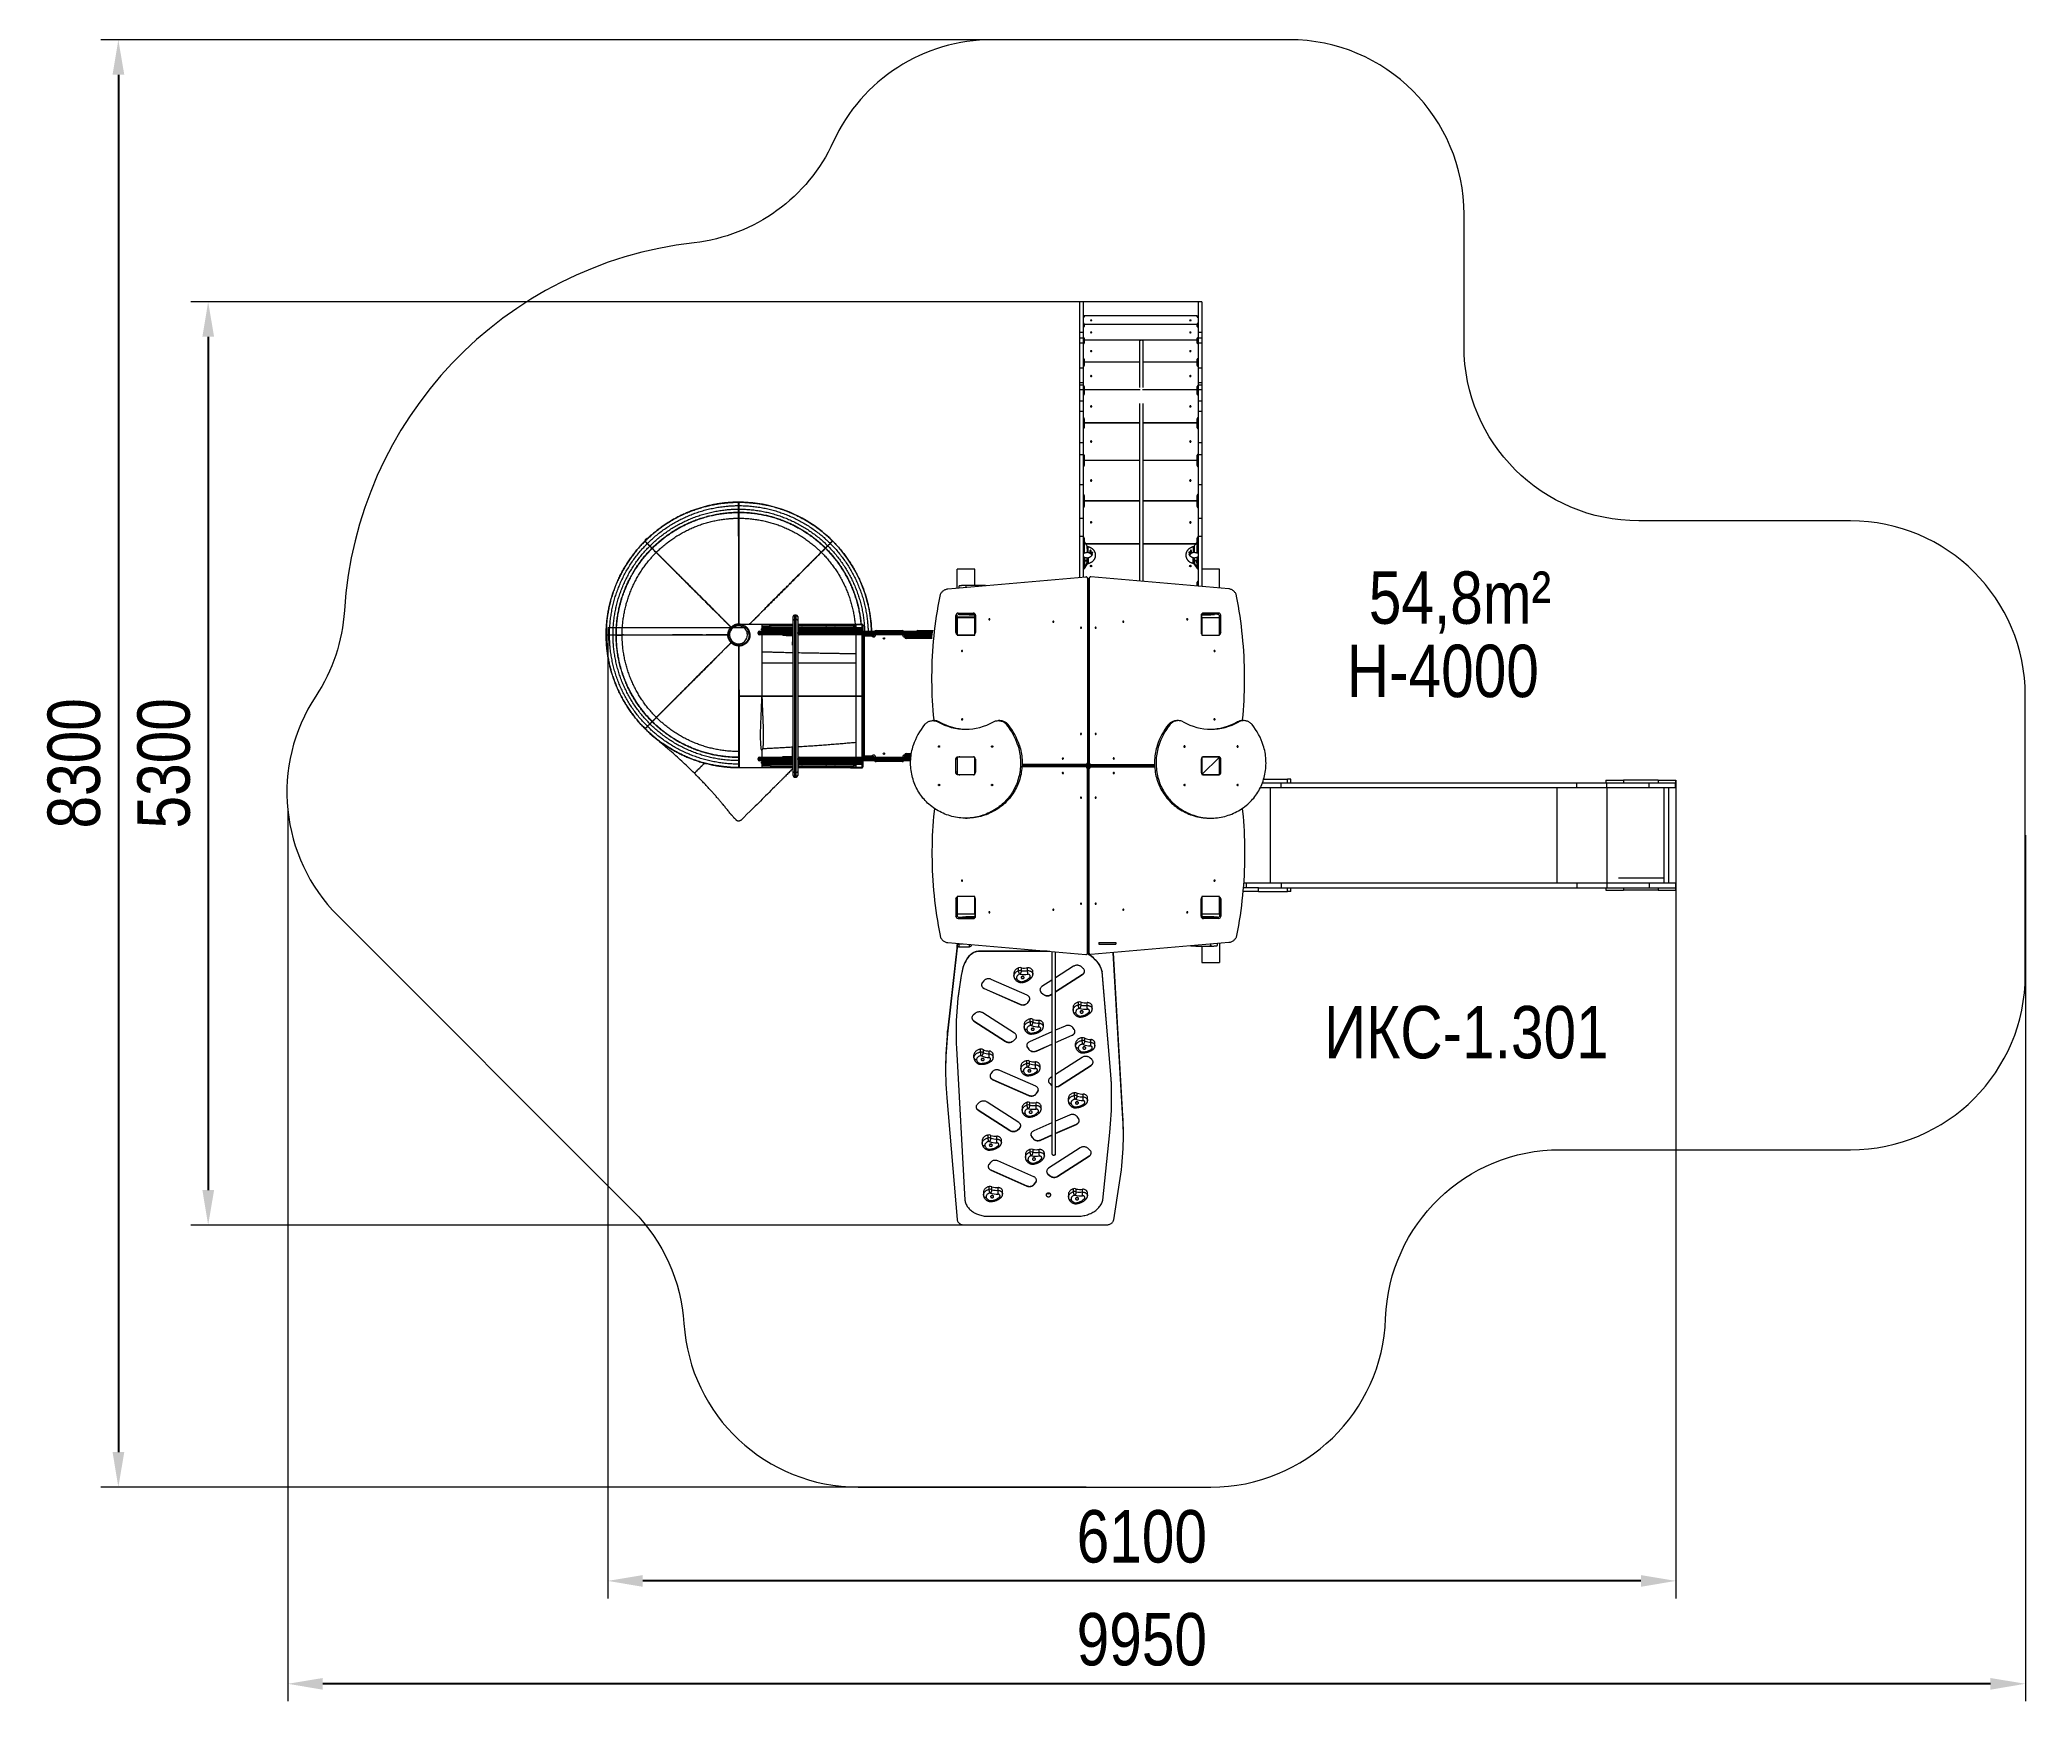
# Model space of a CAD drawing. Header units: millimetres. Extents: x -5906 to 5457, y -5155 to 4356.
import ezdxf

# ---------------------------------------------------------------- set-up
doc = ezdxf.new("R2010")
doc.units = ezdxf.units.MM
for name, color, linetype in [('DIKOM_АРТИКУЛ', 7, 'Continuous'), ('DIKOM_ЗОНА', 80, 'Continuous'), ('DIKOM_ОБЪЕКТ', 7, 'Continuous'), ('DIKOM_РАЗМЕР_ЗОНА', 7, 'Continuous'), ('DIKOM_РАЗМЕР_ОБЪЕКТА', 7, 'Continuous')]:
    doc.layers.add(name, color=color, linetype=linetype)
doc.styles.add('style1', font='arial.ttf', dxfattribs={"width": 0.8})
doc.dimstyles.new('1-50', dxfattribs={"dimtxt": 300, "dimasz": 200, "dimexe": 100, "dimexo": 0, "dimgap": 100, "dimtad": 1, "dimtxsty": 'style1', "dimcen": 200, "dimclrd": 7, "dimclre": 7, "dimclrt": 7, "dimadec": 1, "dimazin": 2, "dimtfac": 1, "dimtmove": 0, "dimatfit": 2, "dimfxl": 0, "dimlwd": 25, "dimlwe": 18, "dimarcsym": 0})

msp = doc.modelspace()

# ---------------------------------------------------------------- texts
at = {"layer": 'DIKOM_АРТИКУЛ', "insert": (1443.753, -1174.816), "char_height": 300, "width": 1667.53662, "attachment_point": 1, "style": 'style1'}
msp.add_mtext('{\\fArial|b0|i0|c204|p34;ИКС-1.301}', dxfattribs=at)
at = {"layer": 'DIKOM_РАЗМЕР_ОБЪЕКТА', "char_height": 300, "width": 5885.53069, "attachment_point": 1, "style": 'style1'}
for s, insert in [('54,8m²', (1699.753, 1312.757)), ('H-4000', (1573.669, 893.117))]:
    msp.add_mtext(s, dxfattribs=dict(at, insert=insert))

# ---------------------------------------------------------------- blocks, each defined once
blk = doc.blocks.new('*D12')
at = {"layer": 'Defpoints', "color": 0, "transparency": 16777216}
for p in [(-2655, 990), (3457, 117), (-2655, -4466)]:
    blk.add_point(p, dxfattribs=at)
at = {"layer": 'DIKOM_РАЗМЕР_ОБЪЕКТА', "color": 7, "lineweight": 18, "transparency": 16777216}
for p, q in [((-2655, 990), (-2655, -4566)), ((3457, 117), (3457, -4566))]:
    blk.add_line(p, q, dxfattribs=at)
at = {"layer": 'DIKOM_РАЗМЕР_ОБЪЕКТА', "color": 7, "lineweight": 25, "transparency": 16777216}
blk.add_line((3257, -4466), (-2455, -4466), dxfattribs=at)
at = {"layer": 'DIKOM_РАЗМЕР_ОБЪЕКТА', "color": 7, "transparency": 16777216}
for points in [[(-2455, -4433), (-2455, -4500), (-2655, -4466)], [(3257, -4433), (3257, -4500), (3457, -4466)]]:
    blk.add_solid(points, dxfattribs=at)
at = {"layer": 'DIKOM_РАЗМЕР_ОБЪЕКТА', "color": 7, "transparency": 16777216, "insert": (401, -4213), "char_height": 300, "attachment_point": 5, "style": 'style1'}
blk.add_mtext('6100', dxfattribs=at)
blk = doc.blocks.new('*D9')
at = {"layer": 'Defpoints', "color": 0, "transparency": 16777216}
for p in [(745, 2856), (-4942, -2429), (83, -2429)]:
    blk.add_point(p, dxfattribs=at)
at = {"layer": 'DIKOM_РАЗМЕР_ОБЪЕКТА', "color": 7, "lineweight": 18, "transparency": 16777216}
for p, q in [((745, 2856), (-5042, 2856)), ((83, -2429), (-5042, -2429))]:
    blk.add_line(p, q, dxfattribs=at)
at = {"layer": 'DIKOM_РАЗМЕР_ОБЪЕКТА', "color": 7, "lineweight": 25, "transparency": 16777216}
blk.add_line((-4942, 2656), (-4942, -2229), dxfattribs=at)
at = {"layer": 'DIKOM_РАЗМЕР_ОБЪЕКТА', "color": 7, "transparency": 16777216}
for points in [[(-4975, 2656), (-4908, 2656), (-4942, 2856)], [(-4975, -2229), (-4908, -2229), (-4942, -2429)]]:
    blk.add_solid(points, dxfattribs=at)
at = {"layer": 'DIKOM_РАЗМЕР_ОБЪЕКТА', "color": 7, "transparency": 16777216, "insert": (-5195, 214), "char_height": 300, "attachment_point": 5, "rotation": 90, "style": 'style1'}
blk.add_mtext('5300', dxfattribs=at)
blk = doc.blocks.new('*D10')
at = {"layer": 'Defpoints', "color": 0, "transparency": 16777216}
for p in [(395, 4356), (-5456, -3929), (82, -3929)]:
    blk.add_point(p, dxfattribs=at)
at = {"layer": 'DIKOM_РАЗМЕР_ЗОНА', "color": 7, "lineweight": 18, "transparency": 16777216}
for p, q in [((395, 4356), (-5556, 4356)), ((82, -3929), (-5556, -3929))]:
    blk.add_line(p, q, dxfattribs=at)
at = {"layer": 'DIKOM_РАЗМЕР_ЗОНА', "color": 7, "lineweight": 25, "transparency": 16777216}
blk.add_line((-5456, 4156), (-5456, -3729), dxfattribs=at)
at = {"layer": 'DIKOM_РАЗМЕР_ЗОНА', "color": 7, "transparency": 16777216}
for points in [[(-5489, 4156), (-5422, 4156), (-5456, 4356)], [(-5489, -3729), (-5422, -3729), (-5456, -3929)]]:
    blk.add_solid(points, dxfattribs=at)
at = {"layer": 'DIKOM_РАЗМЕР_ЗОНА', "color": 7, "transparency": 16777216, "insert": (-5709, 214), "char_height": 300, "attachment_point": 5, "rotation": 90, "style": 'style1'}
blk.add_mtext('8300', dxfattribs=at)
blk = doc.blocks.new('*D11')
at = {"layer": 'Defpoints', "color": 0, "transparency": 16777216}
for p in [(-4486, -53), (5457, -198), (-4486, -5055)]:
    blk.add_point(p, dxfattribs=at)
at = {"layer": 'DIKOM_РАЗМЕР_ЗОНА', "color": 7, "lineweight": 18, "transparency": 16777216}
for p, q in [((-4486, -53), (-4486, -5155)), ((5457, -198), (5457, -5155))]:
    blk.add_line(p, q, dxfattribs=at)
at = {"layer": 'DIKOM_РАЗМЕР_ЗОНА', "color": 7, "lineweight": 25, "transparency": 16777216}
blk.add_line((5257, -5055), (-4286, -5055), dxfattribs=at)
at = {"layer": 'DIKOM_РАЗМЕР_ЗОНА', "color": 7, "transparency": 16777216}
for points in [[(-4286, -5022), (-4286, -5089), (-4486, -5055)], [(5257, -5022), (5257, -5089), (5457, -5055)]]:
    blk.add_solid(points, dxfattribs=at)
at = {"layer": 'DIKOM_РАЗМЕР_ЗОНА', "color": 7, "transparency": 16777216, "insert": (401, -4802), "char_height": 300, "attachment_point": 5, "style": 'style1'}
blk.add_mtext('9950', dxfattribs=at)

# ---------------------------------------------------------------- dimensions: what is measured, and where the dimension line sits
at = {"layer": 'DIKOM_РАЗМЕР_ЗОНА'}
dim = msp.add_linear_dim(base=(-5455.796, -3928.924), p1=(394.723, 4356.47), p2=(81.761, -3928.924), angle=90, text='8300', dimstyle='1-50', dxfattribs=at)
dim.commit()
dim.dimension.update_dxf_attribs({"geometry": '*D10', "text_midpoint": (-5455.796, 213.773), "dimtype": 160})
dim = msp.add_linear_dim(base=(-4486.362, -5055.316), p1=(5456.619, -197.918), p2=(-4486.362, -52.561), text='9950', dimstyle='1-50', dxfattribs=at)
dim.commit()
dim.dimension.update_dxf_attribs({"geometry": '*D11', "text_midpoint": (400.576, -5055.316), "dimtype": 160})
at = {"layer": 'DIKOM_РАЗМЕР_ОБЪЕКТА'}
dim = msp.add_linear_dim(base=(-4941.747, -2428.924), p1=(744.723, 2856.47), p2=(82.584, -2428.924), angle=90, text='5300', dimstyle='1-50', dxfattribs=at)
dim.commit()
dim.dimension.update_dxf_attribs({"geometry": '*D9', "text_midpoint": (-4941.747, 213.773), "dimtype": 160})
dim = msp.add_linear_dim(base=(-2655.468, -4466.316), p1=(3456.619, 117.082), p2=(-2655.468, 990.356), text='6100', dimstyle='1-50', dxfattribs=at)
dim.commit()
dim.dimension.update_dxf_attribs({"geometry": '*D12', "text_midpoint": (400.576, -4466.316), "dimtype": 160})

# ---------------------------------------------------------------- linework, layer by layer
at = {"layer": 'DIKOM_ЗОНА', "color": 3, "lineweight": 15}
msp.add_lwpolyline([(-2219.32, -2992.769, 0.395622377), (-1221.36, -3928.924), (796.525, -3928.924, 0.404143343), (1795.93, -2963.421, -0.404143343), (2795.334, -1997.918), (4456.619, -1997.918, 0.414213562), (5456.619, -997.918), (5456.619, 602.082, 0.414213562), (4456.619, 1602.082), (3244.723, 1602.082, -0.414213562), (2244.723, 2602.082), (2244.723, 3356.47, 0.414213562), (1244.723, 4356.47), (-455.277, 4356.47, 0.293597138), (-1364.864, 3771.983, -0.263138217), (-2161.624, 3193.882, 0.363850383), (-4162.307, 1088.091, -0.131171402), (-4325.906, 598.912, 0.356107527), (-4198.93, -658.818), (-2509.769, -2349.912, -0.182211688), (-2219.32, -2992.769)], format="xyb", dxfattribs=at)
at = {"layer": 'DIKOM_ОБЪЕКТ', "color": 7, "linetype": 'Continuous', "lineweight": 15}
for p, q in [((44.723, 2856.47), (44.723, 2680.854)), ((65.723, 2856.47), (65.723, 2680.854)), ((723.723, 2856.47), (723.723, 2680.854)), ((744.723, 2856.47), (744.723, 2680.854)), ((71.723, 2775.861), (71.723, 2769.208)), ((717.723, 2775.861), (71.723, 2775.861)), ((71.723, 2730.536), (71.723, 2725.481)), ((717.723, 2769.208), (717.723, 2775.861)), ((717.723, 2725.481), (717.723, 2730.536)), ((65.723, 2680.854), (44.723, 2680.854)), ((44.723, 2680.854), (44.723, 2648.238)), ((65.723, 2648.238), (44.723, 2648.238)), ((44.723, 2648.238), (44.723, 2619.93)), ((65.723, 2619.93), (44.723, 2619.93)), ((44.723, 2619.93), (44.723, 2476.833)), ((65.723, 2680.854), (65.723, 2648.238)), ((65.723, 2648.238), (65.723, 2619.93)), ((65.723, 2619.93), (65.723, 2476.833)), ((71.723, 2725.481), (71.723, 2714.014)), ((717.723, 2725.481), (71.723, 2725.481)), ((71.723, 2647.357), (71.723, 2636.204)), ((71.723, 2636.204), (71.723, 2620.204)), ((397.694, 2636.204), (71.723, 2636.204)), ((717.723, 2636.204), (398.447, 2636.204)), ((717.723, 2714.014), (717.723, 2725.481)), ((717.723, 2636.204), (717.723, 2647.357)), ((717.723, 2620.204), (717.723, 2636.204)), ((744.723, 2680.854), (723.723, 2680.854)), ((723.723, 2680.854), (723.723, 2648.238)), ((744.723, 2648.238), (723.723, 2648.238)), ((723.723, 2648.238), (723.723, 2619.93)), ((744.723, 2619.93), (723.723, 2619.93)), ((723.723, 2619.93), (723.723, 2476.833)), ((744.723, 2680.854), (744.723, 2648.238)), ((744.723, 2648.238), (744.723, 2619.93)), ((744.723, 2619.93), (744.723, 2476.833)), ((71.723, 2527.204), (71.723, 2511.222)), ((71.723, 2511.222), (71.723, 2490.653)), ((387.531, 2511.222), (71.723, 2511.222)), ((717.723, 2511.222), (408.624, 2511.222)), ((717.723, 2511.222), (717.723, 2527.204)), ((717.723, 2490.653), (717.723, 2511.222)), ((65.723, 2476.833), (44.723, 2476.833)), ((44.723, 2476.833), (44.723, 2391.719)), ((65.723, 2391.719), (44.723, 2391.719)), ((44.723, 2391.719), (44.723, 2378.851)), ((65.723, 2476.833), (65.723, 2391.719)), ((65.723, 2391.719), (65.723, 2378.851)), ((744.723, 2476.833), (723.723, 2476.833)), ((723.723, 2476.833), (723.723, 2391.719)), ((744.723, 2391.719), (723.723, 2391.719)), ((723.723, 2391.719), (723.723, 2378.851)), ((744.723, 2476.833), (744.723, 2391.719)), ((744.723, 2391.719), (744.723, 2378.851)), ((65.723, 2378.851), (44.723, 2378.851)), ((44.723, 2378.851), (44.723, 2352.141)), ((65.723, 2352.141), (44.723, 2352.141)), ((44.723, 2352.141), (44.723, 2288.014)), ((65.723, 2288.014), (44.723, 2288.014)), ((44.723, 2288.014), (44.723, 2227.972)), ((65.723, 2378.851), (65.723, 2352.141)), ((65.723, 2352.141), (65.723, 2288.014)), ((65.723, 2288.014), (65.723, 2227.972)), ((71.723, 2371.094), (71.723, 2351.367)), ((71.723, 2351.367), (71.723, 2327.216)), ((391.98, 2351.367), (71.723, 2351.367)), ((717.723, 2351.367), (404.181, 2351.367)), ((717.723, 2351.367), (717.723, 2371.094)), ((717.723, 2327.216), (717.723, 2351.367)), ((744.723, 2378.851), (723.723, 2378.851)), ((723.723, 2378.851), (723.723, 2352.141)), ((744.723, 2352.141), (723.723, 2352.141)), ((723.723, 2352.141), (723.723, 2288.014)), ((744.723, 2288.014), (723.723, 2288.014)), ((723.723, 2288.014), (723.723, 2227.972)), ((744.723, 2378.851), (744.723, 2352.141)), ((744.723, 2352.141), (744.723, 2288.014)), ((744.723, 2288.014), (744.723, 2227.972)), ((65.723, 2227.972), (44.723, 2227.972)), ((44.723, 2227.972), (44.723, 2047.834)), ((65.723, 2227.972), (65.723, 2047.834)), ((71.723, 2186.84), (71.723, 2162.69)), ((71.723, 2162.69), (387.515, 2162.69)), ((71.723, 2162.69), (71.723, 2162.286)), ((71.723, 2162.286), (71.723, 2135.149)), ((387.515, 2162.286), (71.723, 2162.286)), ((408.608, 2162.69), (717.723, 2162.69)), ((717.723, 2162.286), (408.608, 2162.286)), ((717.723, 2162.69), (717.723, 2186.84)), ((717.723, 2162.69), (717.723, 2162.286)), ((717.723, 2135.149), (717.723, 2162.286)), ((744.723, 2227.972), (723.723, 2227.972)), ((723.723, 2227.972), (723.723, 2047.834)), ((744.723, 2227.972), (744.723, 2047.834)), ((65.723, 2047.834), (44.723, 2047.834)), ((44.723, 2047.834), (44.723, 1979.883)), ((65.723, 2047.834), (65.723, 1979.883)), ((744.723, 2047.834), (723.723, 2047.834)), ((723.723, 2047.834), (723.723, 1979.883)), ((744.723, 2047.834), (744.723, 1979.883)), ((65.723, 1979.883), (44.723, 1979.883)), ((44.723, 1979.883), (44.723, 1808.679)), ((65.723, 1979.883), (65.723, 1808.679)), ((71.723, 1977.412), (71.723, 1950.274)), ((71.723, 1950.274), (387.478, 1950.274)), ((71.723, 1950.274), (71.723, 1948.126)), ((71.723, 1948.126), (71.723, 1918.67)), ((387.478, 1948.126), (71.723, 1948.126)), ((408.571, 1950.274), (717.723, 1950.274)), ((717.723, 1948.126), (408.571, 1948.126)), ((717.723, 1950.274), (717.723, 1977.412)), ((717.723, 1950.274), (717.723, 1948.126)), ((717.723, 1918.67), (717.723, 1948.126)), ((744.723, 1979.883), (723.723, 1979.883)), ((723.723, 1979.883), (723.723, 1808.679)), ((744.723, 1979.883), (744.723, 1808.679)), ((-1906.376, 1708.623), (-1906.376, 1708.987)), ((-1905.876, 1708.123), (-1905.876, 1708.499)), ((-1905.039, 1708.624), (-1905.74, 1707.994)), ((-1905.039, 1708.988), (-1905.039, 1708.624)), ((65.723, 1808.679), (44.723, 1808.679)), ((44.723, 1808.679), (44.723, 1614.709)), ((65.723, 1808.679), (65.723, 1614.709)), ((71.723, 1747.456), (71.723, 1718)), ((71.723, 1718), (387.442, 1718)), ((71.723, 1718), (71.723, 1714.755)), ((71.723, 1714.755), (71.723, 1683.705)), ((387.442, 1714.755), (71.723, 1714.755)), ((717.723, 1714.755), (408.535, 1714.755)), ((408.536, 1718), (717.723, 1718)), ((717.723, 1718), (717.723, 1747.456)), ((717.723, 1718), (717.723, 1714.755)), ((717.723, 1683.705), (717.723, 1714.755)), ((744.723, 1808.679), (723.723, 1808.679)), ((723.723, 1808.679), (723.723, 1614.709)), ((744.723, 1808.679), (744.723, 1614.709)), ((-1906.382, 1651.652), (-1906.382, 1651.654)), ((-1906.15, 1669.334), (-1906.15, 1669.339)), ((-1905.881, 1650.656), (-1905.882, 1650.688)), ((-1905.847, 1617.606), (-1905.823, 1620.821)), ((-1905.039, 1689.34), (-1905.78, 1689.339)), ((-1905.778, 1669.334), (-1905.779, 1669.334)), ((-1905.039, 1669.34), (-1905.778, 1669.339)), ((-1905.039, 1651.655), (-1905.768, 1652.309)), ((-1905.039, 1650.128), (-1905.764, 1650.778)), ((-1905.039, 1689.34), (-1905.039, 1669.34)), ((-1905.039, 1651.655), (-1905.039, 1650.128)), ((65.723, 1614.709), (44.723, 1614.709)), ((44.723, 1614.709), (44.723, 1512.239)), ((65.723, 1614.709), (65.723, 1512.239)), ((744.723, 1614.709), (723.723, 1614.709)), ((723.723, 1614.709), (723.723, 1512.239)), ((744.723, 1614.709), (744.723, 1512.239)), ((-2405.135, 1524.271), (-2447.562, 1481.845)), ((-2447.562, 1481.845), (-2447.12, 1481.403)), ((-2441.933, 1486.235), (-2441.98, 1485.363)), ((-2403.461, 1522.596), (-2405.135, 1524.271)), ((-1369.09, 1486.473), (-1368.825, 1486.739)), ((-1368.144, 1486.235), (-1369.085, 1486.286)), ((65.723, 1512.239), (44.723, 1512.239)), ((44.723, 1512.239), (44.723, 1278.108)), ((65.723, 1512.239), (65.723, 1279.93)), ((68.008, 1483.867), (66.223, 1483.867)), ((66.223, 1483.867), (66.223, 1417.867)), ((71.723, 1503.23), (71.723, 1482.228)), ((717.723, 1482.99), (717.723, 1503.23)), ((723.223, 1484.644), (721.449, 1484.644)), ((723.223, 1418.644), (723.223, 1484.644)), ((744.723, 1512.239), (723.723, 1512.239)), ((723.723, 1512.239), (723.723, 1227.856)), ((744.723, 1512.239), (744.723, 1226.033)), ((-2428.298, 1472.599), (-2428.828, 1472.067)), ((-2414.156, 1458.457), (-2414.684, 1457.927)), ((-2414.674, 1457.93), (-2414.674, 1457.93)), ((-2401.65, 1445.952), (-2402.527, 1445.904)), ((-2400.57, 1444.872), (-2401.708, 1444.81)), ((-2378.146, 1421.304), (-2380.402, 1423.594)), ((-1433.075, 1422.447), (-1430.785, 1424.704)), ((-1409.73, 1445.841), (-1409.707, 1445.864)), ((-1409.507, 1444.872), (-1409.56, 1445.844)), ((-1408.427, 1445.952), (-1409.507, 1444.872)), ((-1408.427, 1445.952), (-1408.48, 1446.93)), ((-1396.449, 1458.975), (-1396.449, 1458.976)), ((-1395.922, 1458.457), (-1396.445, 1458.979)), ((-1381.78, 1472.599), (-1382.305, 1473.123)), ((66.223, 1417.867), (70.119, 1417.867)), ((70.116, 1393.485), (66.223, 1393.485)), ((66.223, 1393.485), (66.223, 1327.485)), ((70.723, 1462.29), (70.723, 1462.455)), ((78.522, 1472.181), (387.438, 1472.181)), ((387.438, 1468.123), (81.232, 1468.123)), ((92.789, 1389.337), (92.834, 1389.357)), ((92.793, 1422.009), (92.833, 1421.963)), ((114.524, 1404.694), (114.28, 1404.176)), ((114.722, 1406.046), (114.737, 1405.867)), ((408.531, 1472.181), (710.445, 1472.181)), ((707.746, 1468.123), (408.531, 1468.123)), ((674.669, 1406.213), (674.687, 1406.592)), ((695.558, 1453.75), (695.544, 1453.768)), ((696.664, 1422.651), (696.693, 1422.684)), ((700.647, 1422.766), (700.666, 1422.751)), ((700.657, 1389.322), (700.668, 1389.327)), ((718.723, 1419.619), (718.723, 1419.577)), ((723.223, 1393.509), (719.314, 1393.509)), ((719.316, 1418.644), (723.223, 1418.644)), ((723.223, 1327.509), (723.223, 1393.509)), ((-709.456, 1212.652), (80.21, 1281.188)), ((-555.277, 1326.268), (-655.277, 1326.268)), ((-655.277, 1217.354), (-655.277, 1326.268)), ((-555.277, 1232.092), (-555.277, 1326.268)), ((66.223, 1327.485), (68.007, 1327.485)), ((93.264, 1270.933), (88.162, 1277.95)), ((89.621, 1273.335), (89.621, 215.769)), ((94.723, 1266.318), (89.621, 1273.335)), ((93.891, 1358.242), (93.883, 1358.23)), ((99.825, 1273.335), (94.723, 1266.318)), ((94.723, 1266.318), (94.723, 1058.181)), ((101.285, 1277.95), (96.183, 1270.933)), ((99.825, 1273.335), (99.825, 215.769)), ((898.902, 1212.652), (109.237, 1281.188)), ((700.553, 1354.878), (700.563, 1354.869)), ((717.723, 1228.377), (717.723, 1250.952)), ((721.444, 1327.509), (723.223, 1327.509)), ((844.723, 1326.268), (744.723, 1326.268)), ((844.723, 1217.354), (844.723, 1326.268)), ((-645.28, 1228.065), (-645.28, 1218.222)), ((94.494, 1058.125), (94.723, 1169.592)), ((-1595.039, 1031.154), (-1595.039, 1053.901)), ((-1595.039, 167.526), (-1595.039, 1031.154)), ((-1577.139, 1063.001), (-1585.939, 1063.001)), ((-1585.939, 1063.001), (-1585.939, 1037.145)), ((-1585.939, 1037.145), (-1585.939, 161.536)), ((-1585.939, 1037.145), (-1577.139, 1037.145)), ((-1577.139, 1037.145), (-1577.139, 1063.001)), ((-1577.139, 161.536), (-1577.139, 1037.145)), ((-1568.039, 1053.901), (-1568.039, 1031.154)), ((-1568.039, 1031.154), (-1568.039, 167.526)), ((-663.765, 962.691), (-663.765, 1060.739)), ((-658.663, 1053.722), (-663.765, 1060.739)), ((-658.663, 955.674), (-658.663, 1053.722)), ((-658.663, 1048.781), (-655.277, 1048.781)), ((-655.277, 1047.369), (-655.277, 1064.442)), ((-655.277, 1050.085), (-655.277, 950.085)), ((-555.277, 1050.085), (-655.277, 1050.085)), ((-655.277, 1047.369), (-655.277, 947.75)), ((-555.277, 1047.369), (-655.277, 1047.369)), ((-649.894, 1073.83), (-564.269, 1074.24)), ((-644.792, 1066.813), (-649.894, 1073.83)), ((-644.792, 1066.813), (-559.167, 1067.223)), ((-642.493, 1066.824), (-622.978, 1065.123)), ((-622.978, 1066.917), (-622.978, 1065.123)), ((-622.978, 1065.123), (-550.443, 1062.3)), ((-559.167, 1067.223), (-564.269, 1074.24)), ((-555.277, 1047.369), (-555.277, 1062.488)), ((-555.277, 950.085), (-555.277, 1050.085)), ((-555.277, 947.75), (-555.277, 1047.369)), ((-555.274, 1030.912), (-555.277, 1030.912)), ((-555.274, 960.082), (-555.274, 1040.082)), ((-550.408, 1061.291), (-550.408, 962.712)), ((94.527, 1058.124), (94.75, 1058.115)), ((94.723, 1062.259), (94.723, 1104.517)), ((94.723, 1057.043), (94.723, 208.751)), ((94.75, 1058.115), (94.926, 1058.122)), ((94.75, 1058.115), (94.75, 1057.152)), ((739.854, 1061.291), (739.854, 962.712)), ((739.875, 1062.067), (796.286, 1064.242)), ((744.723, 1047.369), (744.723, 1062.254)), ((844.723, 1047.369), (744.723, 1047.369)), ((744.723, 1047.369), (744.723, 947.75)), ((753.716, 1074.24), (748.613, 1067.223)), ((834.238, 1066.813), (748.613, 1067.223)), ((839.341, 1073.83), (753.716, 1074.24)), ((796.286, 1066.994), (796.286, 1064.242)), ((796.286, 1064.242), (816.866, 1066.896)), ((839.341, 1073.83), (834.238, 1066.813)), ((844.723, 1047.369), (844.723, 1064.442)), ((847.687, 1056.671), (844.723, 1056.671)), ((844.723, 947.75), (844.723, 1047.369)), ((848.109, 1027.572), (844.723, 1027.572)), ((853.211, 1060.739), (848.109, 1053.722)), ((848.11, 955.674), (848.109, 1053.722)), ((853.212, 962.691), (853.211, 1060.739)), ((-2664.687, 949.34), (-2664.322, 949.34)), ((-2664.322, 949.34), (-2663.739, 948.69)), ((-1855.277, 990.356), (-2655.468, 990.356)), ((-2645.039, 949.34), (-2645.037, 948.589)), ((-2645.039, 949.34), (-2625.039, 949.34)), ((-2645.038, 948.598), (-2645.038, 948.599)), ((-2625.039, 949.34), (-2625.037, 948.512)), ((-2625.038, 948.601), (-2625.038, 948.229)), ((-2625.033, 948.229), (-2625.038, 948.229)), ((-2625.033, 948.601), (-2625.032, 948.6)), ((-2607.354, 949.34), (-2607.94, 948.687)), ((-2607.354, 949.34), (-2605.826, 949.34)), ((-2605.826, 949.34), (-2606.587, 948.492)), ((-2606.354, 948.498), (-2606.387, 948.497)), ((-2573.304, 948.532), (-2576.52, 948.556)), ((-1968.769, 948.629), (-1968.629, 949.021)), ((-1967.485, 949.519), (-1967.097, 949.605)), ((-1950.606, 993.901), (-1950.229, 994.08)), ((-1949.068, 993.623), (-1948.733, 993.409)), ((-1905.75, 1013.071), (-1905.358, 1012.93)), ((-1904.86, 1011.786), (-1904.774, 1011.399)), ((-1897.459, 1008.639), (-1897.838, 1008.664)), ((-1844.986, 946.043), (-1844.993, 946.087)), ((-1795.039, 962.34), (-1795.039, 957.34)), ((-1795.039, 957.34), (-1795.039, 962.34)), ((-1700.039, 962.34), (-1795.039, 962.34)), ((-1795.039, 957.34), (-1700.039, 957.34)), ((-1787.039, 970.34), (-1700.039, 970.34)), ((-1700.039, 949.34), (-1787.039, 949.34)), ((-1611.746, 983.34), (-1774.848, 983.34)), ((-1774.848, 978.34), (-1774.848, 983.34)), ((-1774.848, 978.34), (-1611.746, 978.34)), ((-1773.039, 1008.162), (-1773.039, 1007.312)), ((-1773.039, 1007.312), (-1595.039, 1007.272)), ((-1773.039, 997.314), (-1729.227, 997.314)), ((-1773.039, 997.314), (-1773.039, 988.212)), ((-1773.039, 973.505), (-1773.039, 970.34)), ((-1766.848, 991.34), (-1616.819, 991.34)), ((-1595.039, 998.34), (-1725.039, 998.34)), ((-1700.039, 970.34), (-1605.039, 970.34)), ((-1700.039, 970.34), (-1700.039, 962.34)), ((-1605.039, 962.34), (-1700.039, 962.34)), ((-1700.039, 957.34), (-1700.039, 962.34)), ((-1700.039, 957.34), (-1605.039, 957.34)), ((-1700.039, 957.34), (-1700.039, 949.34)), ((-1605.039, 949.34), (-1700.039, 949.34)), ((-1653.039, 949.34), (-1653.039, 946.34)), ((-1635.039, 946.34), (-1653.039, 946.34)), ((-1635.039, 949.34), (-1635.039, 946.34)), ((-1635.039, 946.34), (-1601.039, 946.34)), ((-1616.819, 991.34), (-1595.039, 991.34)), ((-1611.746, 978.34), (-1611.746, 983.34)), ((-1595.039, 983.34), (-1611.746, 983.34)), ((-1611.746, 978.34), (-1595.039, 978.34)), ((-1605.039, 970.34), (-1603.039, 970.34)), ((-1605.039, 970.34), (-1605.039, 962.34)), ((-1595.039, 962.34), (-1605.039, 962.34)), ((-1605.039, 957.34), (-1605.039, 962.34)), ((-1605.039, 957.34), (-1595.039, 957.34)), ((-1605.039, 957.34), (-1605.039, 949.34)), ((-1603.039, 949.34), (-1605.039, 949.34)), ((-1603.039, 970.34), (-1595.039, 970.34)), ((-1603.039, 949.34), (-1601.039, 949.34)), ((-1601.039, 946.34), (-1601.039, 949.34)), ((-1595.039, 949.34), (-1601.039, 949.34)), ((-1595.039, 943.34), (-1598.039, 943.34)), ((-1598.039, 943.34), (-1598.039, 909.34)), ((-1598.039, 891.34), (-1598.039, 909.34)), ((-1598.039, 909.34), (-1595.039, 909.34)), ((-1245.039, 998.34), (-1568.039, 998.34)), ((-1568.039, 991.34), (-1543.259, 991.34)), ((-1548.332, 983.34), (-1568.039, 983.34)), ((-1568.039, 978.34), (-1548.332, 978.34)), ((-1568.039, 970.34), (-1559.039, 970.34)), ((-1567.039, 962.34), (-1568.039, 962.34)), ((-1568.039, 957.34), (-1567.039, 957.34)), ((-1559.039, 949.34), (-1568.039, 949.34)), ((-1557.039, 962.34), (-1567.039, 962.34)), ((-1567.039, 957.34), (-1567.039, 962.34)), ((-1567.039, 957.34), (-1557.039, 957.34)), ((-1559.039, 970.34), (-1557.039, 970.34)), ((-1557.039, 949.34), (-1559.039, 949.34)), ((-1557.039, 970.34), (-1557.039, 962.34)), ((-1557.039, 970.34), (-794.165, 970.34)), ((-1557.039, 962.34), (-1557.039, 957.34)), ((-795.642, 962.34), (-1557.039, 962.34)), ((-1557.039, 949.34), (-1557.039, 957.34)), ((-1557.039, 957.34), (-796.42, 957.34)), ((-797.436, 949.34), (-1557.039, 949.34)), ((-1421.746, 983.34), (-1548.332, 983.34)), ((-1548.332, 978.34), (-1548.332, 983.34)), ((-1548.332, 978.34), (-1421.746, 978.34)), ((-1543.259, 991.34), (-1426.819, 991.34)), ((-1426.819, 991.34), (-1353.259, 991.34)), ((-1421.746, 978.34), (-1421.746, 983.34)), ((-1358.332, 983.34), (-1421.746, 983.34)), ((-1421.746, 978.34), (-1358.332, 978.34)), ((-1195.229, 983.34), (-1358.332, 983.34)), ((-1358.332, 978.34), (-1358.332, 983.34)), ((-1358.332, 978.34), (-1195.229, 978.34)), ((-1353.259, 991.34), (-1203.229, 991.34)), ((-1278.992, 1009.34), (-1235.039, 1009.34)), ((-1240.658, 997.314), (-1235.039, 997.314)), ((-1235.039, 1009.34), (-1200.039, 1009.34)), ((-1235.039, 997.314), (-1235.039, 991.34)), ((-1200.039, 1009.663), (-1221.527, 1009.663)), ((-1200.039, 1009.34), (-1200.039, 1009.663)), ((-1200.039, 1007.312), (-1200.039, 1009.34)), ((-1195.039, 997.314), (-1200.039, 997.314)), ((-1200.039, 990.659), (-1200.039, 997.314)), ((-1200.039, 970.34), (-1200.039, 971.074)), ((-1200.039, 599.84), (-1200.039, 919.859)), ((-1195.039, 919.859), (-1200.039, 919.859)), ((-1195.229, 978.34), (-1195.229, 983.34)), ((-1195.039, 1004.664), (-1195.039, 1004.341)), ((-1195.039, 1004.341), (-1195.039, 1002.313)), ((-1195.039, 997.314), (-1195.039, 970.34)), ((-1195.039, 939.34), (-1187.039, 939.34)), ((-1195.039, 919.859), (-1195.039, 599.84)), ((-1190.039, 948), (-1190.039, 949.34)), ((-1187.039, 939.34), (-1187.039, 259.34)), ((-1185.039, 949.34), (-1185.039, 941.34)), ((-1142.983, 941.34), (-1185.039, 941.34)), ((-1120.039, 974.34), (-970.039, 974.34)), ((-1120.039, 974.34), (-1120.039, 970.34)), ((-970.039, 974.34), (-970.039, 970.34)), ((-955.536, 941.34), (-955.536, 936.34)), ((-954.933, 941.34), (-955.536, 941.34)), ((-955.536, 936.34), (-954.933, 936.34)), ((-954.933, 941.34), (-954.933, 936.34)), ((-798.175, 941.34), (-954.933, 941.34)), ((-954.933, 936.34), (-798.497, 936.34)), ((-947.416, 928.34), (-947.536, 928.34)), ((-798.793, 928.34), (-947.416, 928.34)), ((-880.039, 974.34), (-793.317, 974.34)), ((-880.039, 970.34), (-880.039, 974.34)), ((-658.663, 955.674), (-663.765, 962.691)), ((-655.277, 950.085), (-555.277, 950.085)), ((-655.277, 947.75), (-555.277, 947.75)), ((-645.273, 950.081), (-565.274, 950.082)), ((-639.157, 950.085), (-639.157, 950.081)), ((-619.157, 950.085), (-619.157, 950.081)), ((-555.277, 1020.912), (-555.274, 1020.912)), ((-555.274, 980.912), (-555.277, 980.912)), ((-555.277, 970.912), (-555.274, 970.912)), ((744.723, 947.75), (844.723, 947.75)), ((853.212, 962.691), (848.11, 955.674)), ((-1949.6, 903.773), (-1949.778, 904.15)), ((-1949.322, 905.311), (-1949.108, 905.646)), ((-1949.221, 905.251), (-1949.322, 905.311)), ((-1598.039, 891.34), (-1595.039, 891.34)), ((-1235.039, 842.025), (-1235.039, 789.34)), ((-1773.039, 789.34), (-1595.039, 789.34)), ((-1568.039, 789.34), (-1559.505, 789.34)), ((-1559.505, 789.34), (-1262.672, 789.34)), ((-1262.672, 789.34), (-1235.039, 789.34)), ((-1235.039, 789.34), (-1235.039, 599.84)), ((-1904.404, 599.84), (-1904.402, 599.845)), ((-1903.904, 599.34), (-1772.816, 599.34)), ((-1772.814, 599.34), (-1903.904, 599.34)), ((-1773.026, 598.825), (-1773.055, 598.825)), ((-1595.039, 599.34), (-1772.799, 599.34)), ((-1772.798, 599.34), (-1772.787, 599.34)), ((-1772.787, 599.34), (-1595.039, 599.34)), ((-1568.039, 599.34), (-1438.205, 599.34)), ((-1438.265, 599.34), (-1568.039, 599.34)), ((-1235.039, 599.84), (-1200.039, 599.84)), ((-1235.039, 599.34), (-1200.039, 599.34)), ((-1200.039, 599.34), (-1235.039, 599.34)), ((-1235.039, 598.84), (-1235.039, 334.876)), ((-1200.039, 598.84), (-1235.039, 598.84)), ((-1200.039, 599.34), (-1200.039, 599.84)), ((-1200.039, 599.84), (-1195.039, 599.84)), ((-1200.039, 598.84), (-1200.039, 599.34)), ((-1200.039, 599.34), (-1195.539, 599.34)), ((-1200.039, 278.821), (-1200.039, 598.84)), ((-1195.039, 598.84), (-1200.039, 598.84)), ((-1195.039, 598.84), (-1195.039, 599.84)), ((-1195.039, 598.84), (-1195.039, 278.821)), ((-2377.002, 476.233), (-2379.293, 473.977)), ((-786.431, 458.531), (-795.31, 458.531)), ((-411.039, 458.531), (-419.919, 458.531)), ((609.365, 458.531), (600.486, 458.531)), ((984.757, 458.531), (975.877, 458.531)), ((-2441.933, 412.446), (-2440.993, 412.395)), ((-2428.298, 426.081), (-2427.772, 425.558)), ((-2414.156, 440.223), (-2413.632, 439.702)), ((-2413.628, 439.705), (-2413.628, 439.705)), ((-2401.65, 452.729), (-2401.599, 451.772)), ((-2400.57, 453.809), (-2400.518, 452.836)), ((-2400.348, 452.84), (-2400.371, 452.816)), ((-758.033, 451.125), (-766.913, 451.125)), ((-364.115, 435.635), (-372.995, 435.635)), ((562.441, 435.635), (553.562, 435.635)), ((956.359, 451.125), (947.48, 451.125)), ((-1905.039, 248.553), (-1904.046, 247.662)), ((-1905.039, 247.025), (-1905.039, 248.553)), ((-1905.039, 247.025), (-1904.231, 246.301)), ((-1905.039, 229.34), (-1904.359, 229.342)), ((-1905.039, 209.34), (-1905.039, 229.34)), ((-1903.709, 247.138), (-1903.708, 247.089)), ((-1795.039, 241.34), (-1795.039, 236.34)), ((-1795.039, 236.34), (-1795.039, 241.34)), ((-1700.039, 241.34), (-1795.039, 241.34)), ((-1795.039, 236.34), (-1700.039, 236.34)), ((-1787.039, 249.34), (-1700.039, 249.34)), ((-1700.039, 228.34), (-1787.039, 228.34)), ((-1700.039, 249.34), (-1605.039, 249.34)), ((-1700.039, 249.34), (-1700.039, 241.34)), ((-1700.039, 236.34), (-1700.039, 241.34)), ((-1605.039, 241.34), (-1700.039, 241.34)), ((-1700.039, 236.34), (-1605.039, 236.34)), ((-1700.039, 236.34), (-1700.039, 228.34)), ((-1605.039, 228.34), (-1700.039, 228.34)), ((-1653.039, 249.34), (-1653.039, 252.34)), ((-1653.039, 252.34), (-1635.039, 252.34)), ((-1635.039, 252.34), (-1635.039, 249.34)), ((-1635.039, 252.34), (-1601.039, 252.34)), ((-1605.039, 249.34), (-1603.039, 249.34)), ((-1605.039, 249.34), (-1605.039, 241.34)), ((-1595.039, 241.34), (-1605.039, 241.34)), ((-1605.039, 236.34), (-1605.039, 241.34)), ((-1605.039, 236.34), (-1605.039, 228.34)), ((-1605.039, 236.34), (-1595.039, 236.34)), ((-1603.039, 228.34), (-1605.039, 228.34)), ((-1603.039, 249.34), (-1601.039, 249.34)), ((-1595.039, 228.34), (-1603.039, 228.34)), ((-1601.039, 249.34), (-1601.039, 252.34)), ((-1601.039, 249.34), (-1595.039, 249.34)), ((-1598.039, 307.34), (-1595.039, 307.34)), ((-1598.039, 289.34), (-1598.039, 307.34)), ((-1595.039, 289.34), (-1598.039, 289.34)), ((-1598.039, 255.34), (-1598.039, 289.34)), ((-1598.039, 255.34), (-1595.039, 255.34)), ((-1568.039, 249.34), (-1559.039, 249.34)), ((-1567.039, 241.34), (-1568.039, 241.34)), ((-1568.039, 236.34), (-1567.039, 236.34)), ((-1559.039, 228.34), (-1568.039, 228.34)), ((-1557.039, 241.34), (-1567.039, 241.34)), ((-1567.039, 236.34), (-1567.039, 241.34)), ((-1567.039, 236.34), (-1557.039, 236.34)), ((-1559.039, 249.34), (-1557.039, 249.34)), ((-1557.039, 228.34), (-1559.039, 228.34)), ((-1557.039, 249.34), (-1557.039, 241.34)), ((-1557.039, 249.34), (-920.55, 249.34)), ((-1557.039, 241.34), (-1557.039, 236.34)), ((-921.239, 241.34), (-1557.039, 241.34)), ((-1557.039, 228.34), (-1557.039, 236.34)), ((-1557.039, 236.34), (-921.602, 236.34)), ((-921.955, 228.34), (-1557.039, 228.34)), ((-1195.039, 278.821), (-1200.039, 278.821)), ((-1200.039, 227.659), (-1200.039, 228.34)), ((-1195.039, 259.34), (-1187.039, 259.34)), ((-1195.039, 228.34), (-1195.039, 201.368)), ((-1190.039, 249.34), (-1190.039, 250.68)), ((-1185.039, 257.34), (-1142.983, 257.34)), ((-1185.039, 249.34), (-1185.039, 257.34)), ((-1120.039, 224.34), (-1120.039, 228.34)), ((-970.039, 224.34), (-970.039, 228.34)), ((-955.536, 262.34), (-955.536, 257.34)), ((-954.933, 262.34), (-955.536, 262.34)), ((-955.536, 257.34), (-954.933, 257.34)), ((-954.933, 262.34), (-954.933, 257.34)), ((-919, 262.34), (-954.933, 262.34)), ((-954.933, 257.34), (-919.681, 257.34)), ((-947.536, 270.34), (-947.416, 270.34)), ((-947.416, 270.34), (-917.787, 270.34)), ((-663.764, 163.082), (-663.764, 237.082)), ((-655.277, 237.082), (-663.764, 237.082)), ((-655.277, 250.082), (-655.277, 150.082)), ((-555.277, 250.082), (-655.277, 250.082)), ((-655.277, 250.082), (-655.277, 150.082)), ((-555.277, 250.082), (-655.277, 250.082)), ((-650.171, 252.082), (-565.058, 252.082)), ((-555.277, 150.082), (-555.277, 250.082)), ((-555.277, 150.082), (-555.277, 250.082)), ((-551.465, 237.082), (-551.465, 163.082)), ((-299.727, 316.858), (-308.607, 316.858)), ((498.053, 316.858), (489.174, 316.858)), ((740.911, 237.082), (740.911, 163.082)), ((744.723, 150.082), (844.723, 250.082)), ((744.723, 250.082), (744.723, 150.082)), ((844.723, 250.082), (744.723, 250.082)), ((839.618, 252.082), (754.504, 252.082)), ((844.723, 150.082), (844.723, 250.082)), ((853.211, 237.082), (844.723, 237.082)), ((853.211, 163.082), (853.211, 237.082)), ((-1905.039, 209.34), (-1904.322, 209.342)), ((-1905.039, 190.057), (-1904.229, 190.783)), ((-1905.039, 189.692), (-1905.039, 190.057)), ((-1611.746, 220.34), (-1774.848, 220.34)), ((-1774.848, 215.34), (-1774.848, 220.34)), ((-1774.848, 215.34), (-1611.746, 215.34)), ((-1773.039, 210.505), (-1773.039, 201.368)), ((-1773.039, 201.368), (-1729.422, 201.368)), ((-1773.039, 191.368), (-1595.039, 191.408)), ((-1773.039, 191.368), (-1773.039, 190.518)), ((-1773.039, 190.518), (-1772.487, 190.518)), ((-1616.819, 207.34), (-1766.848, 207.34)), ((-1725.039, 200.34), (-1595.039, 200.34)), ((-1595.039, 207.34), (-1616.819, 207.34)), ((-1611.746, 215.34), (-1611.746, 220.34)), ((-1595.039, 220.34), (-1611.746, 220.34)), ((-1611.746, 215.34), (-1595.039, 215.34)), ((-1595.039, 144.779), (-1595.039, 167.526)), ((-1585.939, 161.536), (-1577.139, 161.536)), ((-1585.939, 161.536), (-1585.939, 135.679)), ((-1585.939, 135.679), (-1577.139, 135.679)), ((-1577.139, 135.679), (-1577.139, 161.536)), ((-1548.332, 220.34), (-1568.039, 220.34)), ((-1568.039, 215.34), (-1548.332, 215.34)), ((-1543.259, 207.34), (-1568.039, 207.34)), ((-1568.039, 200.34), (-1245.039, 200.34)), ((-1568.039, 167.526), (-1568.039, 144.779)), ((-1421.746, 220.34), (-1548.332, 220.34)), ((-1548.332, 215.34), (-1548.332, 220.34)), ((-1548.332, 215.34), (-1421.746, 215.34)), ((-1426.819, 207.34), (-1543.259, 207.34)), ((-1353.259, 207.34), (-1426.819, 207.34)), ((-1421.746, 215.34), (-1421.746, 220.34)), ((-1358.332, 220.34), (-1421.746, 220.34)), ((-1421.746, 215.34), (-1358.332, 215.34)), ((-1195.229, 220.34), (-1358.332, 220.34)), ((-1358.332, 215.34), (-1358.332, 220.34)), ((-1358.332, 215.34), (-1195.229, 215.34)), ((-1203.229, 207.34), (-1353.259, 207.34)), ((-1278.992, 189.34), (-1235.039, 189.34)), ((-1240.848, 201.368), (-1235.039, 201.368)), ((-1235.039, 207.34), (-1235.039, 201.368)), ((-1200.039, 189.34), (-1235.039, 189.34)), ((-1221.527, 189.017), (-1200.039, 189.017)), ((-1200.039, 201.368), (-1200.039, 208.074)), ((-1200.039, 189.017), (-1200.039, 189.34)), ((-1195.229, 215.34), (-1195.229, 220.34)), ((-1195.039, 196.367), (-1195.039, 194.339)), ((-1195.039, 194.339), (-1195.039, 194.017)), ((-970.039, 224.34), (-1120.039, 224.34)), ((-655.277, 163.082), (-663.764, 163.082)), ((-655.657, 220.082), (-655.657, 220.912)), ((-655.277, 150.082), (-555.277, 150.082)), ((-655.277, 150.082), (-555.277, 150.082)), ((-565.058, 148.082), (-650.171, 148.082)), ((-641.022, 150.082), (-625.273, 150.082)), ((-585.273, 150.082), (-565.277, 150.082)), ((80.392, 193.065), (-285.01, 193.065)), ((85.495, 200.082), (-284.581, 200.082)), ((80.392, 207.099), (-284.301, 207.099)), ((85.495, 200.082), (80.392, 207.099)), ((80.392, 193.065), (85.495, 200.082)), ((94.723, 208.751), (89.621, 215.769)), ((89.621, 184.396), (94.723, 191.413)), ((89.621, -873.171), (89.621, 184.396)), ((99.825, 215.769), (94.723, 208.751)), ((94.723, -866.153), (94.723, 191.413)), ((94.723, 191.413), (99.825, 184.396)), ((99.825, -873.171), (99.825, 184.396)), ((109.054, 207.099), (103.952, 200.082)), ((103.952, 200.082), (109.054, 193.065)), ((103.952, 200.082), (474.027, 200.082)), ((109.054, 207.099), (473.747, 207.099)), ((109.054, 193.065), (474.457, 193.065)), ((744.723, 150.082), (844.723, 150.082)), ((754.504, 148.082), (839.618, 148.082)), ((853.211, 163.082), (844.723, 163.082)), ((1098.033, 123.082), (1234.771, 123.082)), ((1234.771, 102.082), (1234.771, 123.082)), ((1253.632, 123.082), (1234.771, 123.082)), ((1253.632, 102.082), (1253.632, 123.082)), ((3056.62, 117.082), (3056.62, 102.082)), ((3056.62, 117.082), (3156.62, 117.082)), ((3156.62, 117.082), (3156.62, 102.082)), ((3356.62, 117.082), (3156.62, 117.082)), ((3356.62, 117.082), (3356.62, 102.082)), ((3356.62, 117.082), (3456.62, 117.082)), ((3456.62, 102.082), (3456.62, 117.082)), ((1079.394, 75.082), (1198.034, 75.082)), ((1090.978, 102.082), (1234.771, 102.082)), ((1135.441, 75.082), (1135.441, -470.918)), ((1198.034, 75.082), (1198.034, 102.082)), ((1198.034, 75.082), (2889.724, 75.082)), ((1234.774, 102.082), (2889.724, 102.082)), ((2775.514, 75.082), (2775.514, -470.918)), ((2889.724, 75.082), (2889.724, 102.082)), ((2889.724, 102.082), (3061.62, 102.082)), ((2889.724, 75.082), (3061.62, 75.082)), ((3061.147, 75.082), (3061.147, -470.918)), ((3061.62, 75.082), (3061.62, 102.082)), ((3061.62, 102.082), (3304.168, 102.082)), ((3061.62, 75.082), (3304.168, 75.082)), ((3304.168, 75.082), (3304.168, 102.082)), ((3304.168, 102.082), (3454.168, 102.082)), ((3304.168, 75.082), (3454.168, 75.082)), ((3388.696, 75.082), (3388.696, -470.918)), ((3417.196, -470.918), (3417.196, 75.082)), ((3454.168, 102.082), (3456.62, 102.082)), ((3454.168, 75.082), (3454.168, 102.082)), ((-607.615, -99.407), (-598.735, -99.407)), ((-388.879, -19.81), (-397.759, -19.81)), ((587.205, -19.81), (578.325, -19.81)), ((788.181, -99.407), (797.061, -99.407)), ((3384.12, -443.418), (3129.12, -443.418)), ((-663.765, -562.527), (-658.663, -555.51)), ((-663.765, -562.527), (-663.765, -660.575)), ((-658.663, -555.51), (-658.663, -653.558)), ((-655.277, -547.586), (-655.277, -647.205)), ((-555.277, -547.586), (-655.277, -547.586)), ((-555.277, -647.205), (-555.277, -547.586)), ((-550.408, -661.127), (-550.408, -562.548)), ((739.854, -661.127), (739.854, -562.548)), ((744.723, -547.586), (744.723, -647.205)), ((844.723, -547.586), (744.723, -547.586)), ((844.723, -647.205), (844.723, -547.586)), ((848.11, -555.51), (848.109, -653.558)), ((848.11, -555.51), (853.212, -562.527)), ((853.212, -562.527), (853.211, -660.575)), ((1068.628, -518.918), (979.34, -518.918)), ((1068.628, -497.918), (981.173, -497.918)), ((983.265, -470.918), (997.489, -470.918)), ((997.489, -470.918), (997.489, -497.918)), ((997.489, -470.918), (1198.034, -470.918)), ((1068.628, -518.918), (1068.628, -497.918)), ((1068.628, -497.918), (1234.771, -497.918)), ((1068.628, -518.918), (1234.771, -518.918)), ((1198.034, -470.918), (1198.034, -497.918)), ((1198.034, -470.918), (2889.724, -470.918)), ((1234.771, -518.918), (1234.771, -497.918)), ((1253.632, -518.918), (1234.771, -518.918)), ((1234.774, -497.918), (2889.724, -497.918)), ((1253.632, -518.918), (1253.632, -497.918)), ((2889.724, -470.918), (2889.724, -497.918)), ((2889.724, -470.918), (3061.62, -470.918)), ((2889.724, -497.918), (3061.62, -497.918)), ((3056.62, -497.918), (3056.62, -512.918)), ((3056.62, -512.918), (3156.62, -512.918)), ((3061.62, -470.918), (3061.62, -497.918)), ((3061.62, -470.918), (3304.168, -470.918)), ((3061.62, -497.918), (3304.168, -497.918)), ((3156.62, -497.918), (3156.62, -512.918)), ((3356.62, -512.918), (3156.62, -512.918)), ((3304.168, -470.918), (3304.168, -497.918)), ((3304.168, -470.918), (3454.168, -470.918)), ((3304.168, -497.918), (3454.168, -497.918)), ((3356.62, -497.918), (3356.62, -512.918)), ((3356.62, -512.918), (3456.62, -512.918)), ((3454.168, -470.918), (3454.168, -497.918)), ((3454.168, -497.918), (3456.62, -497.918)), ((3456.62, -512.918), (3456.62, -497.918)), ((-663.765, -660.575), (-658.663, -653.558)), ((-658.663, -624.328), (-655.277, -624.328)), ((-658.663, -653.512), (-655.277, -653.512)), ((-655.277, -647.205), (-555.277, -647.205)), ((-655.277, -647.205), (-655.277, -664.277)), ((-649.894, -673.666), (-644.792, -666.648)), ((-649.894, -673.666), (-564.269, -674.076)), ((-644.792, -666.648), (-559.167, -667.058)), ((-607.068, -664.309), (-625.907, -666.739)), ((-550.443, -662.126), (-607.068, -664.309)), ((-607.068, -666.829), (-607.068, -664.309)), ((-564.269, -674.076), (-559.167, -667.058)), ((-555.277, -647.205), (-555.277, -662.313)), ((94.494, -662.327), (94.494, -704.584)), ((812.195, -665.19), (739.909, -662.378)), ((744.723, -647.205), (844.723, -647.205)), ((744.723, -647.205), (744.723, -662.565)), ((834.238, -666.648), (748.613, -667.058)), ((748.613, -667.058), (753.716, -674.076)), ((839.341, -673.666), (753.716, -674.076)), ((812.195, -666.754), (812.195, -665.19)), ((829.2, -666.673), (812.195, -665.19)), ((834.238, -666.648), (839.341, -673.666)), ((848.109, -645.56), (844.723, -645.56)), ((844.723, -647.205), (844.723, -664.277)), ((848.109, -653.558), (853.211, -660.575)), ((-655.735, -826.909), (-710.322, -1317.656)), ((-655.735, -842.979), (-710.322, -1333.726)), ((-709.456, -812.488), (80.21, -881.024)), ((-655.735, -842.979), (-655.735, -826.909)), ((-655.277, -817.19), (-655.277, -825.18)), ((-645.771, -819.899), (-645.771, -835.969)), ((-645.771, -819.899), (-624.757, -819.899)), ((-645.771, -835.969), (-584.955, -835.969)), ((-625.277, -819.899), (-625.277, -819.794)), ((-622.277, -821.092), (-622.277, -820.054)), ((-595.883, -899.988), (-595.883, -901.273)), ((-584.955, -835.969), (-584.955, -823.293)), ((-574.955, -824.161), (-574.955, -828.308)), ((-559.604, -868.146), (-559.604, -869.432)), ((-139.956, -861.915), (-533.827, -861.915)), ((-533.827, -861.915), (-533.827, -863.201)), ((-125.144, -863.201), (-533.827, -863.201)), ((88.162, -877.786), (93.264, -870.769)), ((89.621, -873.171), (94.723, -866.153)), ((94.723, -866.153), (99.825, -873.171)), ((96.183, -870.769), (101.285, -877.786)), ((898.902, -812.488), (109.237, -881.024)), ((153.999, -811.016), (251.936, -811.016)), ((153.999, -811.016), (153.999, -821.092)), ((153.999, -821.092), (251.936, -821.092)), ((292.542, -1820.589), (237.818, -869.864)), ((292.542, -1804.519), (238.738, -869.784)), ((251.936, -811.016), (251.936, -821.092)), ((744.723, -832.162), (744.723, -926.103)), ((834.497, -828.133), (834.497, -818.078)), ((844.723, -817.19), (844.723, -926.103)), ((-627.881, -974.285), (-627.881, -975.57)), ((-255.703, -1113.063), (-460.431, -1022.516)), ((-330.818, -987.7), (-330.818, -1003.77)), ((-304.13, -972.831), (-304.13, -956.761)), ((-288.064, -973.051), (-288.064, -956.982)), ((-253.039, -972.295), (-253.039, -956.226)), ((-222.44, -994.482), (-222.44, -978.412)), ((10.679, -947.752), (-92.255, -1013.916)), ((-92.248, -1092.626), (62.102, -993.412)), ((-92.248, -1093.912), (62.102, -994.698)), ((66.021, -960.378), (55.48, -950.755)), ((62.102, -993.412), (62.102, -994.698)), ((134.641, -909.985), (134.641, -911.271)), ((221.74, -1543.37), (173.734, -978.202)), ((173.734, -978.202), (173.734, -979.487)), ((221.74, -1544.656), (173.734, -979.487)), ((744.723, -926.103), (844.723, -926.103)), ((-503.871, -1031.433), (-512.071, -1042.313)), ((-500.431, -1074.304), (-295.703, -1164.85)), ((-500.431, -1074.304), (-500.431, -1075.589)), ((-500.431, -1075.589), (-295.703, -1166.136)), ((-174.333, -1097.19), (-163.792, -1106.814)), ((-174.333, -1097.19), (-174.333, -1098.476)), ((-174.333, -1098.476), (-163.792, -1108.1)), ((-113.347, -1027.474), (-170.414, -1064.156)), ((-163.792, -1106.814), (-163.792, -1108.1)), ((-118.991, -1109.817), (-113.341, -1106.185)), ((-118.991, -1111.102), (-113.34, -1107.47)), ((-118.991, -1109.817), (-118.991, -1111.102)), ((-553.27, -1217.854), (-563.812, -1227.478)), ((-327.376, -1331.256), (-508.469, -1214.852)), ((-295.703, -1164.85), (-295.703, -1166.136)), ((-252.264, -1155.934), (-244.064, -1145.054)), ((-252.264, -1157.22), (-244.064, -1146.34)), ((-252.264, -1155.934), (-252.264, -1157.22)), ((-244.064, -1145.054), (-244.064, -1146.34)), ((-237.377, -1265.458), (-237.377, -1249.388)), ((7.321, -1184.733), (7.321, -1200.803)), ((37.65, -1168.819), (37.65, -1152.749)), ((53.627, -1170.127), (53.627, -1154.057)), ((88.602, -1171.748), (88.602, -1155.678)), ((116.633, -1193.955), (116.633, -1177.886)), ((-710.322, -1333.726), (-710.322, -1317.656)), ((-662.147, -1325.412), (-662.147, -1326.697)), ((-559.892, -1260.512), (-378.799, -1376.916)), ((-559.892, -1260.512), (-559.892, -1261.798)), ((-559.892, -1261.798), (-378.799, -1378.202)), ((-272.768, -1282.382), (-272.768, -1298.452)), ((-113.359, -1323.23), (-242.087, -1380.163)), ((-221.716, -1268.212), (-221.716, -1252.142)), ((-187.241, -1273.008), (-187.241, -1256.938)), ((-162.651, -1294.969), (-162.651, -1278.899)), ((-92.278, -1384.67), (2.642, -1342.689)), ((-92.277, -1383.384), (2.642, -1341.403)), ((-37.358, -1289.616), (-92.264, -1313.9)), ((2.642, -1341.403), (2.642, -1342.689)), ((14.281, -1309.413), (6.081, -1298.532)), ((60.04, -1372.703), (60.04, -1356.634)), ((75.453, -1376.183), (75.453, -1360.113)), ((-659.935, -1416.155), (-611.874, -2286.468)), ((-559.69, -1471.79), (-559.69, -1455.72)), ((-521.282, -1438.663), (-521.282, -1422.593)), ((-505.91, -1442.245), (-505.91, -1426.176)), ((-471.954, -1448.868), (-471.954, -1432.798)), ((-449.348, -1470.54), (-449.348, -1454.47)), ((-378.799, -1376.916), (-378.799, -1378.202)), ((-333.998, -1373.914), (-323.456, -1364.29)), ((-333.998, -1375.2), (-323.456, -1365.575)), ((-333.998, -1373.914), (-333.998, -1375.2)), ((-323.456, -1364.29), (-323.456, -1365.575)), ((-253.727, -1412.154), (-245.527, -1423.034)), ((-253.727, -1412.154), (-253.727, -1413.439)), ((-253.727, -1413.439), (-245.527, -1424.319)), ((-245.527, -1423.034), (-245.527, -1424.319)), ((-202.087, -1431.95), (-113.373, -1392.714)), ((-202.087, -1433.235), (-113.373, -1393.999)), ((-202.087, -1431.95), (-202.087, -1433.235)), ((59.23, -1468.963), (-92.317, -1566.376)), ((22.011, -1406.086), (22.011, -1390.016)), ((114.573, -1481.59), (104.031, -1471.966)), ((109.483, -1382.578), (109.483, -1366.508)), ((132.335, -1404.292), (132.335, -1388.223)), ((-721.855, -1525.414), (-721.855, -1541.484)), ((-455.32, -1552.644), (-463.52, -1563.524)), ((-205.757, -1634.928), (-411.88, -1543.727)), ((-291.579, -1521.108), (-291.579, -1537.178)), ((-257.369, -1504.375), (-257.369, -1488.305)), ((-241.615, -1506.799), (-241.615, -1490.729)), ((-206.981, -1510.867), (-206.981, -1494.797)), ((-181.602, -1532.912), (-181.602, -1516.843)), ((-113.413, -1579.936), (-121.863, -1585.368)), ((-70.44, -1631.028), (110.653, -1514.624)), ((-70.44, -1632.314), (110.653, -1515.909)), ((110.653, -1514.624), (110.653, -1515.909)), ((221.74, -1543.37), (221.74, -1544.656)), ((-715.114, -1700.375), (-655.848, -2398.092)), ((-451.88, -1595.515), (-247.152, -1686.062)), ((-451.88, -1595.515), (-451.88, -1596.801)), ((-451.88, -1596.801), (-247.152, -1687.347)), ((-247.152, -1686.062), (-247.152, -1687.347)), ((-203.712, -1677.145), (-195.513, -1666.265)), ((-203.712, -1678.43), (-195.513, -1667.551)), ((-203.712, -1677.145), (-203.712, -1678.43)), ((-195.513, -1666.265), (-195.513, -1667.551)), ((-125.782, -1618.402), (-115.24, -1628.025)), ((-125.782, -1618.402), (-125.782, -1619.687)), ((-125.782, -1619.687), (-115.24, -1629.311)), ((-115.24, -1628.025), (-113.538, -1629.458)), ((-115.24, -1628.025), (-115.24, -1629.311)), ((-115.24, -1629.311), (-113.538, -1630.743)), ((-70.44, -1631.028), (-70.44, -1632.314)), ((15.861, -1687.603), (15.861, -1671.533)), ((31.514, -1690.38), (31.514, -1674.311)), ((65.978, -1695.227), (65.978, -1679.157)), ((90.513, -1717.181), (90.513, -1701.111)), ((228.271, -1698.599), (228.271, -1697.313)), ((-529.1, -1727.724), (-539.642, -1737.347)), ((-535.722, -1770.381), (-354.629, -1886.786)), ((-535.722, -1770.381), (-535.722, -1771.667)), ((-535.722, -1771.667), (-354.629, -1888.071)), ((-303.206, -1841.125), (-484.299, -1724.721)), ((-284.189, -1758.005), (-284.189, -1774.075)), ((-255.54, -1742.538), (-255.54, -1726.468)), ((-239.507, -1743.349), (-239.507, -1727.279)), ((-204.475, -1743.884), (-204.475, -1727.814)), ((-175.269, -1766.103), (-175.269, -1750.034)), ((-13.189, -1799.485), (-92.348, -1834.495)), ((-19.613, -1704.54), (-19.613, -1720.61)), ((38.451, -1819.281), (30.251, -1808.402)), ((292.542, -1820.589), (292.542, -1804.519)), ((-478.465, -1929.95), (-478.465, -1913.88)), ((-462.707, -1932.355), (-462.707, -1916.285)), ((-428.065, -1936.383), (-428.065, -1920.314)), ((-354.629, -1886.786), (-354.629, -1888.071)), ((-309.828, -1883.783), (-299.287, -1874.159)), ((-309.828, -1885.068), (-299.287, -1875.445)), ((-309.828, -1883.783), (-309.828, -1885.068)), ((-299.287, -1874.159), (-299.287, -1875.445)), ((-229.557, -1922.023), (-221.357, -1932.902)), ((-229.557, -1922.023), (-229.557, -1923.308)), ((-229.557, -1923.308), (-221.357, -1934.188)), ((-113.441, -1843.824), (-217.917, -1890.032)), ((-177.917, -1941.819), (-113.438, -1913.302)), ((-177.917, -1943.105), (-113.438, -1914.587)), ((-92.345, -1903.973), (26.811, -1851.273)), ((-92.345, -1905.258), (26.811, -1852.558)), ((26.811, -1851.273), (26.811, -1852.558)), ((177.951, -2287.158), (217.097, -1899.884)), ((295.335, -1917.689), (295.335, -1901.619)), ((-512.611, -1946.671), (-512.611, -1962.741)), ((-402.642, -1958.433), (-402.642, -1942.363)), ((-265.573, -2026.944), (-265.573, -2043.014)), ((-237.83, -2011.743), (-237.83, -1995.673)), ((-221.777, -2012.283), (-221.777, -1996.213)), ((-221.357, -1932.902), (-221.357, -1934.188)), ((-186.738, -2012.224), (-186.738, -1996.154)), ((-177.917, -1941.819), (-177.917, -1943.105)), ((-156.892, -2034.434), (-156.892, -2018.365)), ((48.767, -1987.151), (-132.327, -2103.555)), ((-80.903, -2149.216), (100.189, -2032.811)), ((-80.903, -2150.501), (100.189, -2034.096)), ((104.109, -1999.777), (93.568, -1990.153)), ((100.189, -2032.811), (100.189, -2034.096)), ((-465.784, -2070.831), (-473.984, -2081.711)), ((-462.344, -2113.702), (-257.615, -2204.249)), ((-462.344, -2113.702), (-462.344, -2114.988)), ((-462.344, -2114.988), (-257.615, -2205.534)), ((-217.615, -2152.462), (-422.344, -2061.915)), ((-136.246, -2136.589), (-125.704, -2146.213)), ((-136.246, -2136.589), (-136.246, -2137.874)), ((-136.246, -2137.874), (-125.704, -2147.499)), ((-125.704, -2146.213), (-125.704, -2147.499)), ((-80.903, -2149.216), (-80.903, -2150.501)), ((-505.18, -2241.409), (-505.18, -2257.478)), ((-472.266, -2224.916), (-472.266, -2208.847)), ((-456.424, -2226.973), (-456.424, -2210.903)), ((-421.644, -2230.233), (-421.644, -2214.164)), ((-395.389, -2252.353), (-395.389, -2236.283)), ((-257.615, -2204.249), (-257.615, -2205.534)), ((-214.176, -2195.333), (-205.976, -2184.453)), ((-214.176, -2196.618), (-205.976, -2185.738)), ((-214.176, -2195.333), (-214.176, -2196.618)), ((-205.976, -2184.453), (-205.976, -2185.738)), ((-19.042, -2253.534), (-19.042, -2269.603)), ((10.113, -2237.925), (10.113, -2221.856)), ((26.132, -2238.887), (26.132, -2222.818)), ((61.153, -2239.751), (61.153, -2223.681)), ((90.003, -2261.97), (90.003, -2245.901)), ((239.867, -2398.257), (273.821, -2186.737)), ((-493.641, -2378.171), (47.066, -2378.171)), ((-613.251, -2428.669), (194.985, -2428.669))]:
    msp.add_line(p, q, dxfattribs=at)
at = {"layer": 'DIKOM_ОБЪЕКТ', "color": 7, "linetype": 'Continuous', "lineweight": 15, "flags": 128}
for points in [[(65.723, 2767.598), (66.785, 2767.671), (68.168, 2767.825), (69.38, 2768.032), (70.375, 2768.284), (71.114, 2768.571), (71.57, 2768.883), (71.723, 2769.208)], [(71.723, 2730.536), (71.57, 2730.861), (71.114, 2731.173), (70.375, 2731.46), (69.38, 2731.713), (68.168, 2731.919), (66.785, 2732.073), (65.723, 2732.147)], [(106.723, 2749.872), (106.901, 2749.627), (107.418, 2749.404), (108.229, 2749.222), (109.262, 2749.098), (110.424, 2749.043), (111.613, 2749.061), (112.723, 2749.152), (113.655, 2749.307), (114.327, 2749.511), (114.679, 2749.748), (114.679, 2749.996), (114.327, 2750.233), (113.655, 2750.438), (112.723, 2750.592), (111.613, 2750.683), (110.424, 2750.702), (109.262, 2750.646), (108.229, 2750.522), (107.418, 2750.341), (106.901, 2750.117), (106.723, 2749.872)], [(674.723, 2749.872), (674.901, 2749.627), (675.418, 2749.404), (676.229, 2749.222), (677.262, 2749.098), (678.424, 2749.043), (679.613, 2749.061), (680.723, 2749.152), (681.655, 2749.307), (682.327, 2749.511), (682.679, 2749.748), (682.679, 2749.996), (682.327, 2750.233), (681.655, 2750.438), (680.723, 2750.592), (679.613, 2750.683), (678.424, 2750.702), (677.262, 2750.646), (676.229, 2750.522), (675.418, 2750.341), (674.901, 2750.117), (674.723, 2749.872)], [(717.723, 2769.208), (717.877, 2768.883), (718.332, 2768.571), (719.072, 2768.284), (720.066, 2768.032), (721.279, 2767.825), (722.662, 2767.671), (723.723, 2767.598)], [(723.723, 2732.147), (722.662, 2732.073), (721.279, 2731.919), (720.066, 2731.713), (719.072, 2731.46), (718.332, 2731.173), (717.877, 2730.861), (717.723, 2730.536)], [(65.723, 2711.238), (66.785, 2711.365), (68.168, 2711.63), (69.38, 2711.986), (70.375, 2712.421), (71.114, 2712.916), (71.57, 2713.454), (71.723, 2714.014)], [(71.723, 2647.357), (71.57, 2647.916), (71.114, 2648.454), (70.375, 2648.95), (69.38, 2649.384), (68.168, 2649.741), (66.785, 2650.006), (65.723, 2650.133)], [(71.723, 2622.151), (71.57, 2622.71), (71.114, 2623.248), (70.375, 2623.743), (69.38, 2624.178), (68.168, 2624.534), (66.785, 2624.799), (65.723, 2624.926)], [(65.723, 2616.331), (66.785, 2616.509), (68.168, 2616.879), (69.38, 2617.376), (70.375, 2617.982), (71.114, 2618.674), (71.57, 2619.424), (71.723, 2620.204)], [(106.723, 2680.685), (106.901, 2680.263), (107.418, 2679.878), (108.229, 2679.565), (109.262, 2679.351), (110.424, 2679.256), (111.613, 2679.288), (112.723, 2679.444), (113.655, 2679.71), (114.327, 2680.063), (114.679, 2680.472), (114.679, 2680.899), (114.327, 2681.307), (113.655, 2681.66), (112.723, 2681.927), (111.613, 2682.083), (110.424, 2682.115), (109.262, 2682.02), (108.229, 2681.806), (107.418, 2681.493), (106.901, 2681.108), (106.723, 2680.685)], [(408.617, 2629), (408.617, 2629.004), (408.438, 2630.328), (407.905, 2631.606), (407.037, 2632.797), (405.865, 2633.858), (404.426, 2634.754), (402.772, 2635.454), (400.957, 2635.934), (399.044, 2636.178), (397.097, 2636.178), (395.184, 2635.934), (393.369, 2635.454), (391.715, 2634.754), (390.276, 2633.858), (389.104, 2632.797), (388.236, 2631.606), (387.703, 2630.328), (387.524, 2629.004)], [(674.723, 2680.685), (674.901, 2680.263), (675.418, 2679.878), (676.229, 2679.565), (677.262, 2679.351), (678.424, 2679.256), (679.613, 2679.288), (680.723, 2679.444), (681.655, 2679.71), (682.327, 2680.063), (682.679, 2680.472), (682.679, 2680.899), (682.327, 2681.307), (681.655, 2681.66), (680.723, 2681.927), (679.613, 2682.083), (678.424, 2682.115), (677.262, 2682.02), (676.229, 2681.806), (675.418, 2681.493), (674.901, 2681.108), (674.723, 2680.685)], [(717.723, 2714.014), (717.877, 2713.454), (718.332, 2712.916), (719.072, 2712.421), (720.066, 2711.986), (721.279, 2711.63), (722.662, 2711.365), (723.723, 2711.238)], [(723.723, 2650.133), (722.662, 2650.006), (721.279, 2649.741), (720.066, 2649.384), (719.072, 2648.95), (718.332, 2648.454), (717.877, 2647.916), (717.723, 2647.357)], [(723.723, 2624.926), (722.662, 2624.799), (721.279, 2624.534), (720.066, 2624.178), (719.072, 2623.743), (718.332, 2623.248), (717.877, 2622.71), (717.723, 2622.151)], [(717.723, 2620.204), (717.877, 2619.424), (718.332, 2618.674), (719.072, 2617.982), (720.066, 2617.376), (721.279, 2616.879), (722.662, 2616.509), (723.723, 2616.331)], [(71.723, 2527.204), (71.57, 2527.985), (71.114, 2528.735), (70.375, 2529.427), (69.38, 2530.033), (68.168, 2530.53), (66.785, 2530.9), (65.723, 2531.077)], [(71.723, 2503.822), (71.57, 2504.602), (71.114, 2505.352), (70.375, 2506.044), (69.38, 2506.65), (68.168, 2507.148), (66.785, 2507.517), (65.723, 2507.695)], [(106.723, 2573.704), (106.901, 2573.115), (107.418, 2572.578), (108.229, 2572.141), (109.262, 2571.843), (110.424, 2571.71), (111.613, 2571.755), (112.723, 2571.972), (113.655, 2572.344), (114.327, 2572.837), (114.679, 2573.406), (114.679, 2574.002), (114.327, 2574.572), (113.655, 2575.065), (112.723, 2575.436), (111.613, 2575.654), (110.424, 2575.699), (109.262, 2575.566), (108.229, 2575.268), (107.418, 2574.831), (106.901, 2574.294), (106.723, 2573.704)], [(674.723, 2573.704), (674.901, 2573.115), (675.418, 2572.578), (676.229, 2572.141), (677.262, 2571.843), (678.424, 2571.71), (679.613, 2571.755), (680.723, 2571.972), (681.655, 2572.344), (682.327, 2572.837), (682.679, 2573.406), (682.679, 2574.002), (682.327, 2574.572), (681.655, 2575.065), (680.723, 2575.436), (679.613, 2575.654), (678.424, 2575.699), (677.262, 2575.566), (676.229, 2575.268), (675.418, 2574.831), (674.901, 2574.294), (674.723, 2573.704)], [(723.723, 2531.077), (722.662, 2530.9), (721.279, 2530.53), (720.066, 2530.033), (719.072, 2529.427), (718.332, 2528.735), (717.877, 2527.985), (717.723, 2527.204)], [(723.723, 2507.695), (722.662, 2507.517), (721.279, 2507.148), (720.066, 2506.65), (719.072, 2506.044), (718.332, 2505.352), (717.877, 2504.602), (717.723, 2503.822)], [(65.723, 2485.674), (66.785, 2485.902), (68.168, 2486.377), (69.38, 2487.017), (70.375, 2487.796), (71.114, 2488.685), (71.57, 2489.65), (71.723, 2490.653)], [(106.723, 2430.874), (106.901, 2430.116), (107.418, 2429.425), (108.229, 2428.864), (109.262, 2428.48), (110.424, 2428.31), (111.613, 2428.367), (112.723, 2428.647), (113.655, 2429.125), (114.327, 2429.758), (114.679, 2430.491), (114.679, 2431.257), (114.327, 2431.989), (113.655, 2432.623), (112.723, 2433.1), (111.613, 2433.38), (110.424, 2433.438), (109.262, 2433.267), (108.229, 2432.884), (107.418, 2432.322), (106.901, 2431.632), (106.723, 2430.874)], [(674.723, 2430.874), (674.901, 2430.116), (675.418, 2429.425), (676.229, 2428.864), (677.262, 2428.48), (678.424, 2428.31), (679.613, 2428.367), (680.723, 2428.647), (681.655, 2429.125), (682.327, 2429.758), (682.679, 2430.491), (682.679, 2431.257), (682.327, 2431.989), (681.655, 2432.623), (680.723, 2433.1), (679.613, 2433.38), (678.424, 2433.438), (677.262, 2433.267), (676.229, 2432.884), (675.418, 2432.322), (674.901, 2431.632), (674.723, 2430.874)], [(717.723, 2490.653), (717.877, 2489.65), (718.332, 2488.685), (719.072, 2487.796), (720.066, 2487.017), (721.279, 2486.377), (722.662, 2485.902), (723.723, 2485.674)], [(71.723, 2371.094), (71.57, 2372.098), (71.114, 2373.062), (70.375, 2373.951), (69.38, 2374.731), (68.168, 2375.37), (66.785, 2375.845), (65.723, 2376.073)], [(71.723, 2350.411), (71.57, 2351.414), (71.114, 2352.379), (70.375, 2353.268), (69.38, 2354.047), (68.168, 2354.687), (66.785, 2355.162), (65.723, 2355.39)], [(65.723, 2321.37), (66.785, 2321.638), (68.168, 2322.196), (69.38, 2322.947), (70.375, 2323.862), (71.114, 2324.906), (71.57, 2326.038), (71.723, 2327.216)], [(723.723, 2376.073), (722.662, 2375.845), (721.279, 2375.37), (720.066, 2374.731), (719.072, 2373.951), (718.332, 2373.062), (717.877, 2372.098), (717.723, 2371.094)], [(723.723, 2355.39), (722.662, 2355.162), (721.279, 2354.687), (720.066, 2354.047), (719.072, 2353.268), (718.332, 2352.379), (717.877, 2351.414), (717.723, 2350.411)], [(717.723, 2327.216), (717.877, 2326.038), (718.332, 2324.906), (719.072, 2323.862), (720.066, 2322.947), (721.279, 2322.196), (722.662, 2321.638), (723.723, 2321.37)], [(71.723, 2186.84), (71.57, 2188.018), (71.114, 2189.151), (70.375, 2190.195), (69.38, 2191.11), (68.168, 2191.86), (66.785, 2192.418), (65.723, 2192.686)], [(71.723, 2169.127), (71.57, 2170.305), (71.114, 2171.437), (70.375, 2172.481), (69.38, 2173.396), (68.168, 2174.147), (66.785, 2174.705), (65.723, 2174.973)], [(106.723, 2257.028), (106.901, 2256.138), (107.418, 2255.328), (108.229, 2254.668), (109.262, 2254.218), (110.424, 2254.018), (111.613, 2254.085), (112.723, 2254.414), (113.655, 2254.975), (114.327, 2255.718), (114.679, 2256.578), (114.679, 2257.478), (114.327, 2258.338), (113.655, 2259.082), (112.723, 2259.643), (111.613, 2259.971), (110.424, 2260.039), (109.262, 2259.838), (108.229, 2259.388), (107.418, 2258.729), (106.901, 2257.918), (106.723, 2257.028)], [(674.723, 2257.028), (674.901, 2256.138), (675.418, 2255.328), (676.229, 2254.668), (677.262, 2254.218), (678.424, 2254.018), (679.613, 2254.085), (680.723, 2254.414), (681.655, 2254.975), (682.327, 2255.718), (682.679, 2256.578), (682.679, 2257.478), (682.327, 2258.338), (681.655, 2259.082), (680.723, 2259.643), (679.613, 2259.971), (678.424, 2260.039), (677.262, 2259.838), (676.229, 2259.388), (675.418, 2258.729), (674.901, 2257.918), (674.723, 2257.028)], [(723.723, 2192.686), (722.662, 2192.418), (721.279, 2191.86), (720.066, 2191.11), (719.072, 2190.195), (718.332, 2189.151), (717.877, 2188.018), (717.723, 2186.84)], [(723.723, 2174.973), (722.662, 2174.705), (721.279, 2174.147), (720.066, 2173.396), (719.072, 2172.481), (718.332, 2171.437), (717.877, 2170.305), (717.723, 2169.127)], [(106.723, 2056.28), (106.901, 2055.28), (107.418, 2054.369), (108.229, 2053.628), (109.262, 2053.123), (110.424, 2052.898), (111.613, 2052.973), (112.723, 2053.342), (113.655, 2053.973), (114.327, 2054.808), (114.679, 2055.775), (114.679, 2056.786), (114.327, 2057.752), (113.655, 2058.587), (112.723, 2059.218), (111.613, 2059.587), (110.424, 2059.663), (109.262, 2059.438), (108.229, 2058.932), (107.418, 2058.191), (106.901, 2057.28), (106.723, 2056.28)], [(674.723, 2056.28), (674.901, 2055.28), (675.418, 2054.369), (676.229, 2053.628), (677.262, 2053.123), (678.424, 2052.898), (679.613, 2052.973), (680.723, 2053.342), (681.655, 2053.973), (682.327, 2054.808), (682.679, 2055.775), (682.679, 2056.786), (682.327, 2057.752), (681.655, 2058.587), (680.723, 2059.218), (679.613, 2059.587), (678.424, 2059.663), (677.262, 2059.438), (676.229, 2058.932), (675.418, 2058.191), (674.901, 2057.28), (674.723, 2056.28)], [(106.723, 1833.063), (106.901, 1831.978), (107.418, 1830.989), (108.229, 1830.184), (109.262, 1829.636), (110.424, 1829.391), (111.613, 1829.473), (112.723, 1829.874), (113.655, 1830.559), (114.327, 1831.466), (114.679, 1832.514), (114.679, 1833.612), (114.327, 1834.661), (113.655, 1835.567), (112.723, 1836.252), (111.613, 1836.653), (110.424, 1836.735), (109.262, 1836.491), (108.229, 1835.942), (107.418, 1835.137), (106.901, 1834.148), (106.723, 1833.063)], [(674.723, 1833.063), (674.901, 1831.978), (675.418, 1830.989), (676.229, 1830.184), (677.262, 1829.636), (678.424, 1829.391), (679.613, 1829.473), (680.723, 1829.874), (681.655, 1830.559), (682.327, 1831.466), (682.679, 1832.514), (682.679, 1833.612), (682.327, 1834.661), (681.655, 1835.567), (680.723, 1836.252), (679.613, 1836.653), (678.424, 1836.735), (677.262, 1836.491), (676.229, 1835.942), (675.418, 1835.137), (674.901, 1834.148), (674.723, 1833.063)], [(-1368.833, 1487.437), (-1388.316, 1506.172), (-1408.46, 1524.208), (-1429.225, 1541.512), (-1451.687, 1558.878), (-1474.789, 1575.398), (-1498.484, 1591.04), (-1520.723, 1604.599), (-1543.434, 1617.397), (-1566.576, 1629.415), (-1590.109, 1640.63), (-1613.993, 1651.022), (-1633.74, 1658.891), (-1660.445, 1668.533), (-1687.5, 1677.173), (-1714.85, 1684.795), (-1742.466, 1691.388), (-1770.318, 1696.946), (-1798.349, 1701.459), (-1824.896, 1704.748), (-1851.559, 1707.101), (-1878.289, 1708.516), (-1905.039, 1708.988), (-1905.039, 1708.988)], [(-1905.724, 1156.614), (-1905.76, 1176.524), (-1905.795, 1196.547), (-1905.826, 1216.628), (-1905.855, 1236.757), (-1905.882, 1256.96), (-1905.908, 1277.16), (-1905.933, 1297.305), (-1905.955, 1317.342), (-1905.977, 1337.21), (-1905.998, 1356.919), (-1906.017, 1376.495), (-1906.035, 1395.86), (-1906.053, 1414.965), (-1906.07, 1433.76), (-1906.09, 1457.034), (-1906.109, 1479.724), (-1906.127, 1501.767), (-1906.145, 1523.104), (-1906.161, 1543.676), (-1906.176, 1563.426), (-1906.193, 1582.299), (-1906.208, 1600.245), (-1906.223, 1617.191), (-1906.223, 1617.191), (-1906.223, 1617.191)], [(-1906.15, 1669.339), (-1906.151, 1674.344), (-1906.153, 1679.348), (-1906.156, 1689.339), (-1906.156, 1689.339)], [(-1905.78, 1689.339), (-1905.786, 1689.339), (-1905.83, 1689.339), (-1905.91, 1689.339), (-1906.022, 1689.339), (-1906.156, 1689.339)], [(-1905.778, 1669.339), (-1905.784, 1669.339), (-1905.826, 1669.339), (-1905.906, 1669.339), (-1906.017, 1669.339), (-1906.15, 1669.339)], [(-1905.816, 1617.605), (-1905.816, 1617.599), (-1905.814, 1617.558)], [(106.723, 1593.468), (106.901, 1592.324), (107.418, 1591.282), (108.229, 1590.433), (109.262, 1589.855), (110.424, 1589.598), (111.613, 1589.684), (112.723, 1590.107), (113.655, 1590.828), (114.327, 1591.784), (114.679, 1592.889), (114.679, 1594.046), (114.327, 1595.152), (113.655, 1596.108), (112.723, 1596.829), (111.613, 1597.252), (110.424, 1597.338), (109.262, 1597.081), (108.229, 1596.502), (107.418, 1595.654), (106.901, 1594.612), (106.723, 1593.468)], [(674.723, 1593.468), (674.901, 1592.324), (675.418, 1591.282), (676.229, 1590.433), (677.262, 1589.855), (678.424, 1589.598), (679.613, 1589.684), (680.723, 1590.107), (681.655, 1590.828), (682.327, 1591.784), (682.679, 1592.889), (682.679, 1594.046), (682.327, 1595.152), (681.655, 1596.108), (680.723, 1596.829), (679.613, 1597.252), (678.424, 1597.338), (677.262, 1597.081), (676.229, 1596.502), (675.418, 1595.654), (674.901, 1594.612), (674.723, 1593.468)], [(-2442.878, 1485.289), (-2442.884, 1485.295), (-2442.911, 1485.321), (-2443.015, 1485.425), (-2443.136, 1485.546)], [(-2442.172, 1485.289), (-2442.213, 1485.33), (-2442.437, 1485.554)], [(-2442.191, 1486.492), (-2442.047, 1486.348), (-2441.933, 1486.235)], [(-1367.886, 1486.492), (-1368.031, 1486.348), (-1368.144, 1486.235)], [(-1145.777, 970.34), (-1145.921, 977.702), (-1147.411, 1004.699), (-1149.86, 1031.618), (-1153.462, 1059.78), (-1158.116, 1087.798), (-1163.811, 1115.612), (-1169.949, 1140.926), (-1176.958, 1166.035), (-1184.824, 1190.896), (-1193.534, 1215.467), (-1203.074, 1239.704), (-1211.474, 1259.232), (-1223.539, 1284.932), (-1236.56, 1310.173), (-1250.51, 1334.901), (-1265.376, 1359.09), (-1281.14, 1382.715), (-1297.769, 1405.727), (-1314.216, 1426.825), (-1331.405, 1447.342), (-1349.305, 1467.243), (-1367.886, 1486.492), (-1367.886, 1486.492), (-1367.886, 1486.492)], [(-2428.821, 1472.074), (-2428.826, 1472.07), (-2428.856, 1472.039), (-2428.913, 1471.982), (-2428.992, 1471.903), (-2429.087, 1471.809)], [(-2428.298, 1472.599), (-2420.378, 1464.68), (-2414.156, 1458.457)], [(-2401.65, 1445.952), (-2401.045, 1445.347), (-2400.57, 1444.872)], [(-2378.117, 1420.745), (-2378.117, 1420.745), (-2383.072, 1425.675), (-2387.492, 1430.069), (-2391.461, 1434.011), (-2394.812, 1437.333), (-2397.512, 1440.004), (-2399.529, 1441.993), (-2400.936, 1443.363), (-2401.521, 1443.92), (-2401.521, 1443.92)], [(-2378.123, 1421.325), (-2378.118, 1421.321), (-2378.088, 1421.294)], [(-2052.088, 1095.42), (-2066.193, 1109.473), (-2080.374, 1123.607), (-2094.596, 1137.784), (-2108.85, 1151.998), (-2123.155, 1166.264), (-2137.457, 1180.529), (-2151.719, 1194.756), (-2165.903, 1208.908), (-2179.967, 1222.942), (-2193.919, 1236.864), (-2207.775, 1250.692), (-2221.481, 1264.372), (-2235.002, 1277.87), (-2248.305, 1291.148), (-2264.776, 1307.59), (-2280.833, 1323.621), (-2296.433, 1339.196), (-2311.533, 1354.27), (-2326.091, 1368.805), (-2340.067, 1382.76), (-2353.424, 1396.093), (-2366.124, 1408.773), (-2378.117, 1420.745), (-2378.117, 1420.745), (-2378.117, 1420.745)], [(-1758.959, 1096.39), (-1744.906, 1110.494), (-1730.772, 1124.676), (-1716.595, 1138.898), (-1702.381, 1153.152), (-1688.115, 1167.457), (-1673.85, 1181.759), (-1659.623, 1196.02), (-1645.471, 1210.205), (-1631.437, 1224.268), (-1617.515, 1238.22), (-1603.687, 1252.076), (-1590.007, 1265.782), (-1576.509, 1279.304), (-1563.231, 1292.606), (-1546.789, 1309.077), (-1530.758, 1325.135), (-1515.183, 1340.734), (-1500.109, 1355.835), (-1485.574, 1370.392), (-1471.619, 1384.369), (-1458.285, 1397.725), (-1445.606, 1410.426), (-1433.634, 1422.419), (-1433.634, 1422.419), (-1433.634, 1422.419)], [(-1433.054, 1422.425), (-1433.058, 1422.42), (-1433.085, 1422.39)], [(-1381.78, 1472.599), (-1389.699, 1464.68), (-1395.922, 1458.457)], [(-787.577, 458.531), (-787.959, 462.188), (-790.649, 489.843), (-793.002, 517.585), (-795.017, 545.409), (-796.694, 573.314), (-798.033, 601.294), (-799.034, 629.348), (-799.696, 657.47), (-800.02, 685.659), (-800.006, 713.91), (-799.653, 742.22), (-798.961, 770.586), (-797.931, 799.004), (-796.563, 827.47), (-794.857, 855.982), (-792.813, 884.535), (-790.432, 913.127), (-787.713, 941.753), (-784.657, 970.41), (-781.264, 999.095), (-777.535, 1027.805), (-773.471, 1056.535), (-769.071, 1085.282), (-764.337, 1114.043), (-759.268, 1142.814), (-753.866, 1171.591)], [(-753.866, 1171.591), (-753.137, 1175.28), (-752.05, 1178.955), (-750.613, 1182.584), (-748.84, 1186.134), (-746.746, 1189.573), (-744.349, 1192.872), (-741.672, 1196.002), (-738.736, 1198.934), (-735.57, 1201.644), (-732.199, 1204.106), (-728.654, 1206.3), (-724.967, 1208.206), (-721.17, 1209.806), (-717.296, 1211.088), (-713.38, 1212.039), (-709.456, 1212.652)], [(-595.28, 1232.423), (-599.637, 1232.407), (-603.961, 1232.357), (-608.218, 1232.274), (-612.378, 1232.16), (-616.406, 1232.014), (-620.275, 1231.839), (-623.953, 1231.635), (-627.413, 1231.403), (-630.628, 1231.146), (-633.575, 1230.866), (-636.23, 1230.565), (-638.574, 1230.244), (-640.588, 1229.907), (-642.258, 1229.556), (-643.571, 1229.193), (-644.517, 1228.822), (-645.088, 1228.445), (-645.28, 1228.065)], [(-609.006, 1227.83), (-608.817, 1227.731), (-608.268, 1227.643), (-607.421, 1227.575), (-606.365, 1227.535), (-605.217, 1227.526), (-604.1, 1227.551), (-603.136, 1227.606), (-602.428, 1227.685), (-602.054, 1227.78), (-602.054, 1227.881), (-602.428, 1227.976), (-603.136, 1228.055), (-604.1, 1228.11), (-605.217, 1228.134), (-606.365, 1228.126), (-607.421, 1228.086), (-608.268, 1228.018), (-608.817, 1227.93), (-609.006, 1227.83)], [(-494.503, 1231.308), (-502.536, 1231.431), (-520.991, 1231.692), (-539.499, 1231.921), (-558.055, 1232.12), (-576.65, 1232.287), (-595.28, 1232.423)], [(943.312, 1171.591), (942.584, 1175.28), (941.496, 1178.955), (940.06, 1182.584), (938.286, 1186.134), (936.192, 1189.573), (933.796, 1192.872), (931.118, 1196.002), (928.183, 1198.934), (925.016, 1201.644), (921.646, 1204.106), (918.101, 1206.3), (914.414, 1208.206), (910.616, 1209.806), (906.743, 1211.088), (902.826, 1212.039), (898.902, 1212.652)], [(977.024, 458.531), (977.405, 462.188), (980.095, 489.843), (982.448, 517.585), (984.463, 545.409), (986.14, 573.314), (987.479, 601.294), (988.48, 629.348), (989.143, 657.47), (989.467, 685.659), (989.452, 713.91), (989.099, 742.22), (988.408, 770.586), (987.378, 799.004), (986.01, 827.47), (984.304, 855.982), (982.26, 884.535), (979.878, 913.127), (977.159, 941.753), (974.103, 970.41), (970.711, 999.095), (966.982, 1027.805), (962.917, 1056.535), (958.518, 1085.282), (953.783, 1114.043), (948.715, 1142.814), (943.312, 1171.591)], [(-1595.039, 1031.154), (-1594.864, 1032.323), (-1594.346, 1033.447), (-1593.505, 1034.482), (-1592.373, 1035.39), (-1590.994, 1036.135), (-1589.421, 1036.689), (-1587.714, 1037.03), (-1585.939, 1037.145)], [(-1568.039, 1031.154), (-1568.214, 1032.323), (-1568.731, 1033.447), (-1569.572, 1034.482), (-1570.704, 1035.39), (-1572.083, 1036.135), (-1573.656, 1036.689), (-1575.363, 1037.03), (-1577.139, 1037.145)], [(-468.058, 1039.258), (-468.236, 1040.211), (-468.752, 1040.998), (-469.549, 1041.531), (-470.541, 1041.754), (-471.621, 1041.642), (-472.671, 1041.208), (-473.578, 1040.498), (-474.243, 1039.589), (-474.595, 1038.581), (-474.595, 1037.581), (-474.243, 1036.699), (-473.578, 1036.03), (-472.671, 1035.647), (-471.621, 1035.591), (-470.541, 1035.867), (-469.549, 1036.447), (-468.752, 1037.268), (-468.236, 1038.24), (-468.058, 1039.258)], [(-102.071, 1025.004), (-102.249, 1025.958), (-102.765, 1026.744), (-103.562, 1027.277), (-104.554, 1027.5), (-105.634, 1027.388), (-106.684, 1026.954), (-107.591, 1026.244), (-108.257, 1025.336), (-108.608, 1024.327), (-108.608, 1023.328), (-108.257, 1022.446), (-107.591, 1021.777), (-106.684, 1021.393), (-105.634, 1021.337), (-104.554, 1021.614), (-103.562, 1022.194), (-102.765, 1023.014), (-102.249, 1023.986), (-102.071, 1025.004)], [(298.1, 1023.819), (297.921, 1024.837), (297.406, 1025.809), (296.609, 1026.629), (295.616, 1027.209), (294.537, 1027.486), (293.486, 1027.43), (292.579, 1027.046), (291.914, 1026.377), (291.562, 1025.495), (291.562, 1024.496), (291.914, 1023.487), (292.579, 1022.579), (293.486, 1021.869), (294.537, 1021.435), (295.616, 1021.323), (296.609, 1021.546), (297.406, 1022.079), (297.921, 1022.866), (298.1, 1023.819)], [(664.087, 1038.073), (663.908, 1039.091), (663.393, 1040.063), (662.596, 1040.883), (661.603, 1041.463), (660.524, 1041.74), (659.473, 1041.684), (658.566, 1041.3), (657.901, 1040.631), (657.549, 1039.749), (657.549, 1038.75), (657.901, 1037.741), (658.566, 1036.833), (659.473, 1036.123), (660.524, 1035.688), (661.603, 1035.577), (662.596, 1035.8), (663.393, 1036.333), (663.908, 1037.119), (664.087, 1038.073)], [(-2663.822, 948.503), (-2663.881, 948.503), (-2664.197, 948.503)], [(-2645.038, 948.599), (-2645.038, 948.592), (-2645.038, 948.549), (-2645.038, 948.469), (-2645.038, 948.357), (-2645.038, 948.224)], [(-2625.038, 948.229), (-2630.042, 948.228), (-2635.046, 948.226), (-2645.038, 948.224), (-2645.038, 948.224)], [(-2573.304, 948.563), (-2573.297, 948.563), (-2573.257, 948.565)], [(-2112.313, 948.655), (-2132.223, 948.618), (-2152.245, 948.584), (-2172.326, 948.553), (-2192.456, 948.524), (-2212.659, 948.497), (-2232.859, 948.471), (-2253.003, 948.446), (-2273.04, 948.424), (-2292.908, 948.402), (-2312.618, 948.381), (-2332.193, 948.362), (-2351.558, 948.344), (-2370.663, 948.326), (-2389.459, 948.309), (-2412.732, 948.289), (-2435.422, 948.27), (-2457.466, 948.252), (-2478.803, 948.234), (-2499.374, 948.218), (-2519.124, 948.202), (-2537.997, 948.186), (-2555.943, 948.171), (-2572.889, 948.157), (-2572.889, 948.157), (-2572.889, 948.157)], [(-1826.805, 1008.321), (-1862.132, 1008.478), (-1897.459, 1008.639)], [(-1877.825, 1002.032), (-1877.62, 1001.965), (-1877.39, 1001.957), (-1877.14, 1002.007), (-1876.875, 1002.116), (-1876.601, 1002.279), (-1876.324, 1002.494), (-1876.049, 1002.756), (-1875.783, 1003.06)], [(-1845.867, 952.395), (-1845.812, 952.869), (-1845.608, 953.328), (-1845.265, 953.746), (-1844.801, 954.104), (-1844.239, 954.384), (-1843.607, 954.57), (-1842.938, 954.654), (-1842.266, 954.631)], [(-1595.039, 1008.162), (-1630.039, 1008.162), (-1646.485, 1008.162), (-1702.485, 1008.162), (-1758.485, 1008.162), (-1772.485, 1008.162)], [(-1616.819, 991.34), (-1615.829, 991.187), (-1614.877, 990.731), (-1614, 989.992), (-1613.232, 988.997), (-1612.601, 987.785), (-1612.132, 986.402), (-1611.843, 984.901), (-1611.746, 983.34)], [(-1611.746, 978.34), (-1611.843, 976.78), (-1612.132, 975.279), (-1612.601, 973.896), (-1613.232, 972.683), (-1614, 971.688), (-1614.877, 970.949), (-1615.829, 970.494), (-1616.819, 970.34)], [(-1375.039, 1008.163), (-1378.039, 1008.163), (-1390.039, 1008.163), (-1438.039, 1008.163), (-1568.039, 1008.162)], [(-1543.259, 991.34), (-1544.248, 991.187), (-1545.2, 990.731), (-1546.077, 989.992), (-1546.846, 988.997), (-1547.477, 987.785), (-1547.946, 986.402), (-1548.234, 984.901), (-1548.332, 983.34)], [(-1548.332, 978.34), (-1548.234, 976.78), (-1547.946, 975.279), (-1547.477, 973.896), (-1546.846, 972.683), (-1546.077, 971.688), (-1545.2, 970.949), (-1544.248, 970.494), (-1543.259, 970.34)], [(-1426.819, 991.34), (-1425.829, 991.187), (-1424.877, 990.731), (-1424, 989.992), (-1423.232, 988.997), (-1422.601, 987.785), (-1422.132, 986.402), (-1421.843, 984.901), (-1421.746, 983.34)], [(-1421.746, 978.34), (-1421.843, 976.78), (-1422.132, 975.279), (-1422.601, 973.896), (-1423.232, 972.683), (-1424, 971.688), (-1424.877, 970.949), (-1425.829, 970.494), (-1426.819, 970.34)], [(-1353.259, 991.34), (-1354.248, 991.187), (-1355.2, 990.731), (-1356.077, 989.992), (-1356.846, 988.997), (-1357.477, 987.785), (-1357.946, 986.402), (-1358.234, 984.901), (-1358.332, 983.34)], [(-1358.332, 978.34), (-1358.234, 976.78), (-1357.946, 975.279), (-1357.477, 973.896), (-1356.846, 972.683), (-1356.077, 971.688), (-1355.2, 970.949), (-1354.248, 970.494), (-1353.259, 970.34)], [(-952.391, 947.699), (-952.235, 948.104), (-952.039, 949.34)], [(-658.176, 952.021), (-658.463, 953.3), (-658.663, 955.674)], [(56.238, 990.489), (56.06, 991.443), (55.544, 992.229), (54.747, 992.763), (53.755, 992.985), (52.675, 992.874), (51.624, 992.439), (50.717, 991.73), (50.052, 990.821), (49.7, 989.812), (49.7, 988.813), (50.052, 987.931), (50.717, 987.262), (51.624, 986.879), (52.675, 986.822), (53.755, 987.099), (54.747, 987.679), (55.544, 988.499), (56.06, 989.471), (56.238, 990.489)], [(139.791, 989.305), (139.613, 990.323), (139.097, 991.294), (138.3, 992.115), (137.308, 992.695), (136.228, 992.972), (135.178, 992.915), (134.271, 992.532), (133.605, 991.863), (133.254, 990.981), (133.254, 989.981), (133.605, 988.973), (134.271, 988.064), (135.178, 987.354), (136.228, 986.92), (137.308, 986.808), (138.3, 987.031), (139.097, 987.565), (139.613, 988.351), (139.791, 989.305)], [(847.623, 952.021), (847.909, 953.3), (848.11, 955.674)], [(-2051.119, 802.291), (-2065.172, 788.186), (-2079.306, 774.005), (-2093.483, 759.783), (-2107.696, 745.529), (-2121.963, 731.224), (-2136.228, 716.922), (-2150.455, 702.66), (-2164.607, 688.476), (-2178.641, 674.412), (-2192.562, 660.46), (-2206.391, 646.604), (-2220.071, 632.898), (-2233.568, 619.377), (-2246.846, 606.074), (-2263.288, 589.603), (-2279.32, 573.546), (-2294.894, 557.946), (-2309.969, 542.846), (-2324.504, 528.288), (-2338.458, 514.312), (-2351.792, 500.955), (-2364.471, 488.255), (-2376.444, 476.262), (-2376.444, 476.262), (-2376.444, 476.262)], [(-624.291, 858.112), (-624.469, 859.066), (-624.985, 859.852), (-625.782, 860.386), (-626.774, 860.609), (-627.854, 860.497), (-628.904, 860.062), (-629.811, 859.353), (-630.477, 858.444), (-630.828, 857.435), (-630.828, 856.436), (-630.477, 855.554), (-629.811, 854.885), (-628.904, 854.502), (-627.854, 854.445), (-626.774, 854.722), (-625.782, 855.302), (-624.985, 856.122), (-624.469, 857.094), (-624.291, 858.112)], [(820.32, 856.928), (820.142, 857.946), (819.626, 858.917), (818.829, 859.738), (817.837, 860.318), (816.757, 860.595), (815.706, 860.538), (814.799, 860.155), (814.134, 859.486), (813.782, 858.604), (813.782, 857.604), (814.134, 856.596), (814.799, 855.687), (815.706, 854.977), (816.757, 854.543), (817.837, 854.431), (818.829, 854.654), (819.626, 855.188), (820.142, 855.974), (820.32, 856.928)], [(-1904.143, 599.889), (-1903.265, 599.888), (-1899.754, 599.887), (-1885.712, 599.879), (-1829.539, 599.851), (-1809.131, 599.841), (-1773.039, 599.824)], [(-1903.904, 599.34), (-1903.954, 599.351), (-1904.001, 599.383), (-1904.045, 599.435), (-1904.082, 599.504), (-1904.111, 599.588), (-1904.132, 599.683), (-1904.143, 599.785), (-1904.143, 599.889)], [(-1904.142, 598.89), (-1904.134, 598.98), (-1904.118, 599.065), (-1904.094, 599.143), (-1904.065, 599.211), (-1904.029, 599.266), (-1903.99, 599.307), (-1903.948, 599.332), (-1903.904, 599.34)], [(-1773.055, 598.825), (-1773.052, 598.924), (-1773.039, 599.021), (-1773.018, 599.11), (-1772.988, 599.188), (-1772.952, 599.253), (-1772.91, 599.301), (-1772.864, 599.33), (-1772.816, 599.34)], [(-1773.039, 599.824), (-1772.161, 599.823), (-1768.649, 599.823), (-1754.603, 599.822), (-1698.418, 599.816), (-1595.039, 599.801)], [(-1773.026, 598.825), (-1773.023, 598.924), (-1773.01, 599.021), (-1772.989, 599.11), (-1772.959, 599.188), (-1772.922, 599.253), (-1772.88, 599.301), (-1772.835, 599.33), (-1772.787, 599.34)], [(-1595.039, 598.804), (-1737.84, 598.821), (-1773.026, 598.825)], [(-1568.039, 599.798), (-1473.681, 599.785), (-1438.502, 599.777)], [(-1438.442, 598.779), (-1439.32, 598.779), (-1442.833, 598.78), (-1456.881, 598.783), (-1513.075, 598.794), (-1568.039, 598.801)], [(-1438.265, 599.34), (-1438.308, 599.348), (-1438.349, 599.372), (-1438.388, 599.412), (-1438.423, 599.465), (-1438.453, 599.531), (-1438.476, 599.606), (-1438.493, 599.689), (-1438.502, 599.777)], [(-1438.442, 598.779), (-1438.443, 598.885), (-1438.433, 598.988), (-1438.413, 599.085), (-1438.384, 599.171), (-1438.347, 599.243), (-1438.303, 599.296), (-1438.255, 599.329), (-1438.205, 599.34)], [(-2377.024, 476.256), (-2377.02, 476.261), (-2376.992, 476.291)], [(-842.234, 435.635), (-839.04, 439.24), (-835.619, 442.582), (-831.988, 445.644), (-828.168, 448.409), (-824.177, 450.864), (-820.036, 452.995), (-815.766, 454.792), (-811.391, 456.245), (-806.932, 457.346), (-802.413, 458.091), (-797.857, 458.475), (-793.288, 458.496), (-788.73, 458.153), (-784.205, 457.45), (-779.738, 456.389), (-775.352, 454.976), (-771.07, 453.218), (-766.913, 451.125)], [(-624.022, 466.387), (-624.2, 467.34), (-624.716, 468.127), (-625.513, 468.66), (-626.505, 468.883), (-627.585, 468.771), (-628.635, 468.337), (-629.542, 467.627), (-630.208, 466.719), (-630.56, 465.71), (-630.56, 464.71), (-630.208, 463.828), (-629.542, 463.159), (-628.635, 462.776), (-627.585, 462.72), (-626.505, 462.997), (-625.513, 463.577), (-624.716, 464.397), (-624.2, 465.369), (-624.022, 466.387)], [(-448.316, 451.125), (-444.159, 453.218), (-439.877, 454.976), (-435.491, 456.389), (-431.024, 457.45), (-426.5, 458.153), (-421.941, 458.496), (-417.372, 458.475), (-412.816, 458.091), (-408.297, 457.346), (-403.838, 456.245), (-399.463, 454.792), (-395.193, 452.995), (-391.053, 450.864), (-387.061, 448.409), (-383.241, 445.644), (-379.61, 442.582), (-376.189, 439.24), (-372.995, 435.635)], [(637.763, 451.125), (633.606, 453.218), (629.324, 454.976), (624.937, 456.389), (620.471, 457.45), (615.946, 458.153), (611.387, 458.496), (606.818, 458.475), (602.262, 458.091), (597.743, 457.346), (593.285, 456.245), (588.909, 454.792), (584.64, 452.995), (580.499, 450.864), (576.508, 448.409), (572.687, 445.644), (569.057, 442.582), (565.636, 439.24), (562.441, 435.635)], [(820.051, 465.202), (819.873, 466.22), (819.357, 467.192), (818.56, 468.012), (817.568, 468.592), (816.488, 468.869), (815.438, 468.813), (814.531, 468.429), (813.865, 467.76), (813.513, 466.878), (813.513, 465.879), (813.865, 464.87), (814.531, 463.962), (815.438, 463.252), (816.488, 462.817), (817.568, 462.706), (818.56, 462.929), (819.357, 463.462), (819.873, 464.248), (820.051, 465.202)], [(1031.681, 435.635), (1028.487, 439.24), (1025.065, 442.582), (1021.435, 445.644), (1017.614, 448.409), (1013.623, 450.864), (1009.482, 452.995), (1005.213, 454.792), (1000.838, 456.245), (996.379, 457.346), (991.86, 458.091), (987.304, 458.475), (982.735, 458.496), (978.176, 458.153), (973.652, 457.45), (969.185, 456.389), (964.799, 454.976), (960.516, 453.218), (956.359, 451.125)], [(-2442.191, 412.188), (-2442.047, 412.332), (-2441.933, 412.446)], [(-2440.987, 412.207), (-2441.029, 412.166), (-2441.253, 411.942)], [(-2428.298, 426.081), (-2420.378, 434.001), (-2414.156, 440.223)], [(-2413.632, 439.701), (-2413.628, 439.697), (-2413.598, 439.667), (-2413.542, 439.611), (-2413.464, 439.532), (-2413.37, 439.438)], [(-2401.65, 452.729), (-2401.045, 453.333), (-2400.57, 453.809)], [(56.238, 383.256), (56.06, 384.21), (55.544, 384.996), (54.747, 385.53), (53.755, 385.753), (52.675, 385.641), (51.624, 385.207), (50.717, 384.497), (50.052, 383.588), (49.7, 382.58), (49.7, 381.58), (50.052, 380.698), (50.717, 380.029), (51.624, 379.646), (52.675, 379.589), (53.755, 379.866), (54.747, 380.446), (55.544, 381.267), (56.06, 382.238), (56.238, 383.256)], [(139.791, 382.072), (139.613, 383.09), (139.097, 384.062), (138.3, 384.882), (137.308, 385.462), (136.228, 385.739), (135.178, 385.683), (134.271, 385.299), (133.605, 384.63), (133.254, 383.748), (133.254, 382.749), (133.605, 381.74), (134.271, 380.832), (135.178, 380.122), (136.228, 379.687), (137.308, 379.576), (138.3, 379.798), (139.097, 380.332), (139.613, 381.118), (139.791, 382.072)], [(-1616.819, 228.34), (-1615.829, 228.186), (-1614.877, 227.731), (-1614, 226.992), (-1613.232, 225.997), (-1612.601, 224.785), (-1612.132, 223.402), (-1611.843, 221.901), (-1611.746, 220.34)], [(-1543.259, 228.34), (-1544.248, 228.186), (-1545.2, 227.731), (-1546.077, 226.992), (-1546.846, 225.997), (-1547.477, 224.785), (-1547.946, 223.402), (-1548.234, 221.901), (-1548.332, 220.34)], [(-1426.819, 228.34), (-1425.829, 228.186), (-1424.877, 227.731), (-1424, 226.992), (-1423.232, 225.997), (-1422.601, 224.785), (-1422.132, 223.402), (-1421.843, 221.901), (-1421.746, 220.34)], [(-1353.259, 228.34), (-1354.248, 228.186), (-1355.2, 227.731), (-1356.077, 226.992), (-1356.846, 225.997), (-1357.477, 224.785), (-1357.946, 223.402), (-1358.234, 221.901), (-1358.332, 220.34)], [(-952.039, 249.34), (-952.235, 250.576), (-952.391, 250.981)], [(-817.471, -19.81), (-824.806, -13.271), (-831.931, -6.456), (-838.838, 0.628), (-845.518, 7.972), (-851.963, 15.568), (-858.166, 23.405), (-864.119, 31.475), (-869.814, 39.768), (-875.245, 48.274), (-880.406, 56.983), (-885.29, 65.884), (-889.891, 74.966), (-894.205, 84.22), (-898.224, 93.632), (-901.946, 103.193), (-905.365, 112.891), (-908.477, 122.713), (-911.278, 132.649), (-913.765, 142.686), (-915.936, 152.812), (-917.787, 163.015), (-919.316, 173.283), (-920.522, 183.603), (-921.402, 193.963), (-921.957, 204.35), (-922.185, 214.753), (-922.085, 225.158), (-921.659, 235.553), (-920.906, 245.925), (-919.828, 256.262), (-918.425, 266.552), (-916.7, 276.782), (-914.655, 286.94), (-912.292, 297.013), (-909.613, 306.99), (-906.622, 316.858)], [(-763.063, 310.082), (-762.902, 311.261), (-762.433, 312.335), (-761.698, 313.209), (-760.763, 313.806), (-759.709, 314.071), (-758.632, 313.982), (-757.626, 313.546), (-756.781, 312.803), (-756.173, 311.818), (-755.854, 310.678), (-755.854, 309.486), (-756.173, 308.347), (-756.781, 307.361), (-757.626, 306.618), (-758.632, 306.182), (-759.709, 306.093), (-760.763, 306.359), (-761.698, 306.955), (-762.433, 307.829), (-762.902, 308.903), (-763.063, 310.082)], [(-663.764, 237.082), (-663.597, 239.429), (-663.099, 241.717), (-662.283, 243.892), (-661.168, 245.899), (-659.783, 247.689), (-658.161, 249.217), (-656.343, 250.447), (-654.372, 251.348), (-652.298, 251.897), (-650.171, 252.082)], [(-459.416, 310.082), (-459.254, 311.261), (-458.786, 312.335), (-458.051, 313.209), (-457.115, 313.806), (-456.062, 314.071), (-454.984, 313.982), (-453.978, 313.546), (-453.134, 312.803), (-452.525, 311.818), (-452.206, 310.678), (-452.206, 309.486), (-452.525, 308.347), (-453.134, 307.361), (-453.978, 306.618), (-454.984, 306.182), (-456.062, 306.093), (-457.115, 306.359), (-458.051, 306.955), (-458.786, 307.829), (-459.254, 308.903), (-459.416, 310.082)], [(-308.607, 316.858), (-305.616, 306.99), (-302.938, 297.013), (-300.574, 286.94), (-298.529, 276.782), (-296.804, 266.552), (-295.401, 256.262), (-294.323, 245.925), (-293.57, 235.553), (-293.144, 225.158), (-293.045, 214.753), (-293.272, 204.35), (-293.827, 193.963), (-294.707, 183.603), (-295.913, 173.283), (-297.442, 163.015), (-299.293, 152.812), (-301.464, 142.686), (-303.951, 132.649), (-306.753, 122.713), (-309.865, 112.891), (-313.283, 103.193), (-317.005, 93.632), (-321.025, 84.22), (-325.338, 74.966), (-329.939, 65.884), (-334.823, 56.983), (-339.984, 48.274), (-345.415, 39.768), (-351.111, 31.475), (-357.063, 23.405), (-363.266, 15.568), (-369.711, 7.972), (-376.391, 0.628), (-383.298, -6.456), (-390.423, -13.271), (-397.759, -19.81)], [(-299.727, 316.858), (-296.736, 306.99), (-294.058, 297.013), (-291.694, 286.94), (-289.649, 276.782), (-287.924, 266.552), (-286.521, 256.262), (-285.443, 245.925), (-284.691, 235.553), (-284.264, 225.158), (-284.165, 214.753), (-284.393, 204.35), (-284.947, 193.963), (-285.828, 183.603), (-287.033, 173.283), (-288.562, 163.015), (-290.413, 152.812), (-292.584, 142.686), (-295.071, 132.649), (-297.873, 122.713), (-300.985, 112.891), (-304.404, 103.193), (-308.125, 93.632), (-312.145, 84.22), (-316.458, 74.966), (-321.059, 65.884), (-325.943, 56.983), (-331.104, 48.274), (-336.535, 39.768), (-342.231, 31.475), (-348.184, 23.405), (-354.386, 15.568), (-360.831, 7.972), (-367.511, 0.628), (-374.418, -6.456), (-381.544, -13.271), (-388.879, -19.81)], [(-47.741, 242.161), (-47.919, 243.115), (-48.435, 243.901), (-49.232, 244.434), (-50.224, 244.657), (-51.304, 244.545), (-52.355, 244.111), (-53.262, 243.401), (-53.927, 242.493), (-54.279, 241.484), (-54.279, 240.485), (-53.927, 239.603), (-53.262, 238.934), (-52.355, 238.55), (-51.304, 238.494), (-50.224, 238.771), (-49.232, 239.351), (-48.435, 240.171), (-47.919, 241.143), (-47.741, 242.161)], [(243.77, 240.976), (243.592, 241.994), (243.076, 242.966), (242.279, 243.786), (241.287, 244.366), (240.207, 244.643), (239.157, 244.587), (238.25, 244.203), (237.584, 243.534), (237.233, 242.652), (237.233, 241.653), (237.584, 240.644), (238.25, 239.736), (239.157, 239.026), (240.207, 238.592), (241.287, 238.48), (242.279, 238.703), (243.076, 239.236), (243.592, 240.023), (243.77, 240.976)], [(489.174, 316.858), (486.183, 306.99), (483.504, 297.013), (481.141, 286.94), (479.096, 276.782), (477.371, 266.552), (475.968, 256.262), (474.89, 245.925), (474.137, 235.553), (473.711, 225.158), (473.611, 214.753), (473.839, 204.35), (474.394, 193.963), (475.274, 183.603), (476.48, 173.283), (478.009, 163.015), (479.86, 152.812), (482.031, 142.686), (484.518, 132.649), (487.319, 122.713), (490.431, 112.891), (493.85, 103.193), (497.572, 93.632), (501.591, 84.22), (505.905, 74.966), (510.506, 65.884), (515.39, 56.983), (520.551, 48.274), (525.982, 39.768), (531.677, 31.475), (537.63, 23.405), (543.833, 15.568), (550.278, 7.972), (556.958, 0.628), (563.865, -6.456), (570.99, -13.271), (578.325, -19.81)], [(498.053, 316.858), (495.063, 306.99), (492.384, 297.013), (490.021, 286.94), (487.975, 276.782), (486.25, 266.552), (484.848, 256.262), (483.77, 245.925), (483.017, 235.553), (482.59, 225.158), (482.491, 214.753), (482.719, 204.35), (483.273, 193.963), (484.154, 183.603), (485.359, 173.283), (486.889, 163.015), (488.74, 152.812), (490.91, 142.686), (493.398, 132.649), (496.199, 122.713), (499.311, 112.891), (502.73, 103.193), (506.451, 93.632), (510.471, 84.22), (514.784, 74.966), (519.386, 65.884), (524.27, 56.983), (529.43, 48.274), (534.862, 39.768), (540.557, 31.475), (546.51, 23.405), (552.712, 15.568), (559.158, 7.972), (565.838, 0.628), (572.745, -6.456), (579.87, -13.271), (587.205, -19.81)], [(648.862, 310.082), (648.701, 311.261), (648.232, 312.335), (647.497, 313.209), (646.562, 313.806), (645.508, 314.071), (644.431, 313.982), (643.425, 313.546), (642.58, 312.803), (641.971, 311.818), (641.653, 310.678), (641.653, 309.486), (641.971, 308.347), (642.58, 307.361), (643.425, 306.618), (644.431, 306.182), (645.508, 306.093), (646.562, 306.359), (647.497, 306.955), (648.232, 307.829), (648.701, 308.903), (648.862, 310.082)], [(853.211, 237.082), (853.044, 239.429), (852.546, 241.717), (851.729, 243.892), (850.615, 245.899), (849.23, 247.689), (847.608, 249.217), (845.789, 250.447), (843.818, 251.348), (841.744, 251.897), (839.618, 252.082)], [(952.51, 310.082), (952.349, 311.261), (951.88, 312.335), (951.145, 313.209), (950.209, 313.806), (949.156, 314.071), (948.078, 313.982), (947.073, 313.546), (946.228, 312.803), (945.619, 311.818), (945.301, 310.678), (945.301, 309.486), (945.619, 308.347), (946.228, 307.361), (947.073, 306.618), (948.078, 306.182), (949.156, 306.093), (950.209, 306.359), (951.145, 306.955), (951.88, 307.829), (952.349, 308.903), (952.51, 310.082)], [(1006.917, -19.81), (1014.252, -13.271), (1021.378, -6.456), (1028.284, 0.628), (1034.965, 7.972), (1041.41, 15.568), (1047.612, 23.405), (1053.565, 31.475), (1059.26, 39.768), (1064.692, 48.274), (1069.853, 56.983), (1074.737, 65.884), (1079.338, 74.966), (1083.651, 84.22), (1087.671, 93.632), (1091.392, 103.193), (1094.811, 112.891), (1097.923, 122.713), (1100.724, 132.649), (1103.212, 142.686), (1105.382, 152.812), (1107.234, 163.015), (1108.763, 173.283), (1109.968, 183.603), (1110.849, 193.963), (1111.403, 204.35), (1111.631, 214.753), (1111.532, 225.158), (1111.105, 235.553), (1110.353, 245.925), (1109.274, 256.262), (1107.872, 266.552), (1106.147, 276.782), (1104.102, 286.94), (1101.738, 297.013), (1099.06, 306.99), (1096.069, 316.858)], [(-1772.487, 190.518), (-1769.487, 190.518), (-1757.487, 190.518), (-1709.487, 190.518), (-1595.039, 190.517)], [(-1611.746, 215.34), (-1611.843, 213.779), (-1612.132, 212.279), (-1612.601, 210.896), (-1613.232, 209.683), (-1614, 208.688), (-1614.877, 207.949), (-1615.829, 207.494), (-1616.819, 207.34)], [(-1595.039, 167.526), (-1594.864, 166.358), (-1594.346, 165.234), (-1593.505, 164.198), (-1592.373, 163.29), (-1590.994, 162.545), (-1589.421, 161.992), (-1587.714, 161.651), (-1585.939, 161.536)], [(-1568.039, 167.526), (-1568.214, 166.358), (-1568.731, 165.234), (-1569.572, 164.198), (-1570.704, 163.29), (-1572.083, 162.545), (-1573.656, 161.992), (-1575.363, 161.651), (-1577.139, 161.536)], [(-1568.039, 190.517), (-1517.487, 190.517), (-1478.485, 190.517), (-1426.762, 190.517), (-1375.039, 190.518)], [(-1548.332, 215.34), (-1548.234, 213.779), (-1547.946, 212.279), (-1547.477, 210.896), (-1546.846, 209.683), (-1546.077, 208.688), (-1545.2, 207.949), (-1544.248, 207.494), (-1543.259, 207.34)], [(-1421.746, 215.34), (-1421.843, 213.779), (-1422.132, 212.279), (-1422.601, 210.896), (-1423.232, 209.683), (-1424, 208.688), (-1424.877, 207.949), (-1425.829, 207.494), (-1426.819, 207.34)], [(-1358.332, 215.34), (-1358.234, 213.779), (-1357.946, 212.279), (-1357.477, 210.896), (-1356.846, 209.683), (-1356.077, 208.688), (-1355.2, 207.949), (-1354.248, 207.494), (-1353.259, 207.34)], [(-1195.039, 201.368), (-1195.135, 201.368), (-1195.419, 201.368), (-1195.881, 201.368), (-1196.503, 201.368), (-1197.261, 201.368), (-1198.125, 201.368), (-1199.063, 201.368), (-1200.039, 201.368)], [(-650.171, 148.082), (-652.298, 148.267), (-654.372, 148.816), (-656.343, 149.717), (-658.161, 150.947), (-659.783, 152.475), (-661.168, 154.265), (-662.283, 156.272), (-663.099, 158.447), (-663.597, 160.736), (-663.764, 163.082)], [(-54.324, 159.188), (-54.145, 158.17), (-53.63, 157.198), (-52.833, 156.378), (-51.84, 155.798), (-50.761, 155.521), (-49.71, 155.577), (-48.803, 155.961), (-48.138, 156.63), (-47.786, 157.512), (-47.786, 158.511), (-48.138, 159.52), (-48.803, 160.428), (-49.71, 161.138), (-50.761, 161.573), (-51.84, 161.684), (-52.833, 161.461), (-53.63, 160.928), (-54.145, 160.142), (-54.324, 159.188)], [(237.188, 158.003), (237.366, 157.05), (237.882, 156.263), (238.679, 155.73), (239.671, 155.507), (240.751, 155.619), (241.801, 156.053), (242.708, 156.763), (243.374, 157.671), (243.725, 158.68), (243.725, 159.68), (243.374, 160.562), (242.708, 161.231), (241.801, 161.614), (240.751, 161.67), (239.671, 161.394), (238.679, 160.813), (237.882, 159.993), (237.366, 159.021), (237.188, 158.003)], [(839.618, 148.082), (841.744, 148.267), (843.818, 148.816), (845.789, 149.717), (847.608, 150.947), (849.23, 152.475), (850.615, 154.265), (851.729, 156.272), (852.546, 158.447), (853.044, 160.736), (853.211, 163.082)], [(-763.063, 90.082), (-762.902, 91.261), (-762.433, 92.335), (-761.698, 93.209), (-760.763, 93.806), (-759.709, 94.071), (-758.632, 93.982), (-757.626, 93.546), (-756.781, 92.803), (-756.173, 91.818), (-755.854, 90.678), (-755.854, 89.486), (-756.173, 88.347), (-756.781, 87.361), (-757.626, 86.618), (-758.632, 86.182), (-759.709, 86.093), (-760.763, 86.359), (-761.698, 86.955), (-762.433, 87.829), (-762.902, 88.903), (-763.063, 90.082)], [(-459.416, 90.082), (-459.254, 91.261), (-458.786, 92.335), (-458.051, 93.209), (-457.115, 93.806), (-456.062, 94.071), (-454.984, 93.982), (-453.978, 93.546), (-453.134, 92.803), (-452.525, 91.818), (-452.206, 90.678), (-452.206, 89.486), (-452.525, 88.347), (-453.134, 87.361), (-453.978, 86.618), (-454.984, 86.182), (-456.062, 86.093), (-457.115, 86.359), (-458.051, 86.955), (-458.786, 87.829), (-459.254, 88.903), (-459.416, 90.082)], [(49.655, 18.092), (49.834, 17.074), (50.349, 16.103), (51.146, 15.282), (52.139, 14.702), (53.218, 14.425), (54.269, 14.482), (55.176, 14.865), (55.841, 15.534), (56.193, 16.416), (56.193, 17.416), (55.841, 18.424), (55.176, 19.333), (54.269, 20.043), (53.218, 20.477), (52.139, 20.589), (51.146, 20.366), (50.349, 19.832), (49.834, 19.046), (49.655, 18.092)], [(133.209, 16.908), (133.387, 15.954), (133.903, 15.168), (134.7, 14.634), (135.692, 14.411), (136.772, 14.523), (137.822, 14.957), (138.729, 15.667), (139.395, 16.576), (139.746, 17.584), (139.746, 18.584), (139.395, 19.466), (138.729, 20.135), (137.822, 20.518), (136.772, 20.575), (135.692, 20.298), (134.7, 19.718), (133.903, 18.897), (133.387, 17.926), (133.209, 16.908)], [(648.862, 90.082), (648.701, 91.261), (648.232, 92.335), (647.497, 93.209), (646.562, 93.806), (645.508, 94.071), (644.431, 93.982), (643.425, 93.546), (642.58, 92.803), (641.971, 91.818), (641.653, 90.678), (641.653, 89.486), (641.971, 88.347), (642.58, 87.361), (643.425, 86.618), (644.431, 86.182), (645.508, 86.093), (646.562, 86.359), (647.497, 86.955), (648.232, 87.829), (648.701, 88.903), (648.862, 90.082)], [(952.51, 90.082), (952.349, 91.261), (951.88, 92.335), (951.145, 93.209), (950.209, 93.806), (949.156, 94.071), (948.078, 93.982), (947.073, 93.546), (946.228, 92.803), (945.619, 91.818), (945.301, 90.678), (945.301, 89.486), (945.619, 88.347), (946.228, 87.361), (947.073, 86.618), (948.078, 86.182), (949.156, 86.093), (950.209, 86.359), (951.145, 86.955), (951.88, 87.829), (952.349, 88.903), (952.51, 90.082)], [(-1820.675, -41.298), (-1839.668, -59.648), (-1858.508, -77.849), (-1877.026, -95.74)], [(-397.759, -19.81), (-406.148, -26.8), (-414.728, -33.501), (-423.491, -39.908), (-432.428, -46.014), (-441.532, -51.814), (-450.793, -57.301), (-460.203, -62.471), (-469.753, -67.319), (-479.434, -71.84), (-489.236, -76.03), (-499.15, -79.885), (-509.167, -83.401), (-519.278, -86.575), (-529.472, -89.404), (-539.741, -91.886), (-550.073, -94.017), (-560.461, -95.796), (-570.893, -97.221), (-581.36, -98.291), (-591.852, -99.006), (-602.359, -99.363), (-612.87, -99.363), (-623.377, -99.006), (-633.869, -98.291), (-644.336, -97.221), (-654.768, -95.796), (-665.156, -94.017), (-675.488, -91.886), (-685.757, -89.404), (-695.951, -86.575), (-706.062, -83.401), (-716.079, -79.885), (-725.994, -76.03), (-735.796, -71.84), (-745.476, -67.319), (-755.026, -62.471), (-764.436, -57.301), (-773.697, -51.814), (-782.801, -46.014), (-791.739, -39.908), (-800.502, -33.501), (-809.082, -26.8), (-817.471, -19.81)], [(-786.005, -43.874), (-787.959, -62.024), (-790.649, -89.679), (-793.002, -117.421), (-795.017, -145.245), (-796.694, -173.15), (-798.033, -201.13), (-799.034, -229.183), (-799.696, -257.306), (-800.02, -285.495), (-800.006, -313.746), (-799.653, -342.056), (-798.961, -370.422), (-797.931, -398.84), (-796.563, -427.306), (-794.857, -455.818), (-792.813, -484.371), (-790.432, -512.963), (-787.713, -541.589), (-784.657, -570.246), (-781.264, -598.931), (-777.535, -627.641), (-773.471, -656.371), (-769.071, -685.118), (-764.337, -713.879), (-759.268, -742.649), (-753.866, -771.427)], [(-388.879, -19.81), (-397.268, -26.8), (-405.848, -33.501), (-414.611, -39.908), (-423.548, -46.014), (-432.652, -51.814), (-441.914, -57.301), (-451.323, -62.471), (-460.873, -67.319), (-470.554, -71.84), (-480.356, -76.03), (-490.27, -79.885), (-500.287, -83.401), (-510.398, -86.575), (-520.592, -89.404), (-530.861, -91.886), (-541.194, -94.017), (-551.581, -95.796), (-562.013, -97.221), (-572.48, -98.291), (-582.972, -99.006), (-593.479, -99.363), (-598.735, -99.407)], [(578.325, -19.81), (586.714, -26.8), (595.294, -33.501), (604.057, -39.908), (612.995, -46.014), (622.099, -51.814), (631.36, -57.301), (640.77, -62.471), (650.32, -67.319), (660, -71.84), (669.802, -76.03), (679.717, -79.885), (689.734, -83.401), (699.845, -86.575), (710.039, -89.404), (720.307, -91.886), (730.64, -94.017), (741.028, -95.796), (751.46, -97.221), (761.927, -98.291), (772.419, -99.006), (782.926, -99.363), (788.181, -99.407)], [(587.205, -19.81), (595.594, -26.8), (604.174, -33.501), (612.937, -39.908), (621.875, -46.014), (630.979, -51.814), (640.24, -57.301), (649.65, -62.471), (659.2, -67.319), (668.88, -71.84), (678.682, -76.03), (688.597, -79.885), (698.614, -83.401), (708.724, -86.575), (718.919, -89.404), (729.187, -91.886), (739.52, -94.017), (749.907, -95.796), (760.34, -97.221), (770.807, -98.291), (781.298, -99.006), (791.805, -99.363), (802.317, -99.363), (812.824, -99.006), (823.316, -98.291), (833.783, -97.221), (844.215, -95.796), (854.602, -94.017), (864.935, -91.886), (875.204, -89.404), (885.398, -86.575), (895.508, -83.401), (905.526, -79.885), (915.44, -76.03), (925.242, -71.84), (934.923, -67.319), (944.472, -62.471), (953.882, -57.301), (963.144, -51.814), (972.247, -46.014), (981.185, -39.908), (989.948, -33.501), (998.528, -26.8), (1006.917, -19.81)], [(975.451, -43.874), (977.405, -62.024), (980.095, -89.679), (982.448, -117.421), (984.463, -145.245), (986.14, -173.15), (987.479, -201.13), (988.48, -229.183), (989.143, -257.306), (989.467, -285.495), (989.452, -313.746), (989.099, -342.056), (988.408, -370.422), (987.378, -398.84), (986.01, -427.306), (984.304, -455.818), (982.26, -484.371), (979.878, -512.963), (977.159, -541.589), (974.103, -570.246), (970.711, -598.931), (966.982, -627.641), (962.917, -656.371), (958.518, -685.118), (953.783, -713.879), (948.715, -742.649), (943.312, -771.427)], [(-630.873, -456.763), (-630.695, -457.781), (-630.179, -458.753), (-629.382, -459.574), (-628.39, -460.154), (-627.31, -460.43), (-626.26, -460.374), (-625.353, -459.991), (-624.687, -459.322), (-624.336, -458.44), (-624.336, -457.44), (-624.687, -456.432), (-625.353, -455.523), (-626.26, -454.813), (-627.31, -454.379), (-628.39, -454.267), (-629.382, -454.49), (-630.179, -455.024), (-630.695, -455.81), (-630.873, -456.763)], [(813.737, -457.948), (813.916, -458.902), (814.431, -459.688), (815.228, -460.221), (816.221, -460.444), (817.3, -460.333), (818.351, -459.898), (819.258, -459.188), (819.923, -458.28), (820.275, -457.271), (820.275, -456.272), (819.923, -455.39), (819.258, -454.721), (818.351, -454.337), (817.3, -454.281), (816.221, -454.558), (815.228, -455.138), (814.431, -455.958), (813.916, -456.93), (813.737, -457.948)], [(-658.176, -551.857), (-658.463, -553.136), (-658.663, -555.51)], [(847.623, -551.857), (847.909, -553.136), (848.11, -555.51)], [(-474.64, -637.909), (-474.462, -638.927), (-473.946, -639.899), (-473.149, -640.719), (-472.157, -641.299), (-471.077, -641.576), (-470.027, -641.519), (-469.12, -641.136), (-468.454, -640.467), (-468.102, -639.585), (-468.102, -638.586), (-468.454, -637.577), (-469.12, -636.668), (-470.027, -635.959), (-471.077, -635.524), (-472.157, -635.412), (-473.149, -635.635), (-473.946, -636.169), (-474.462, -636.955), (-474.64, -637.909)], [(-108.653, -623.655), (-108.475, -624.673), (-107.959, -625.645), (-107.162, -626.465), (-106.17, -627.045), (-105.09, -627.322), (-104.04, -627.266), (-103.133, -626.882), (-102.467, -626.213), (-102.116, -625.331), (-102.116, -624.332), (-102.467, -623.323), (-103.133, -622.415), (-104.04, -621.705), (-105.09, -621.27), (-106.17, -621.159), (-107.162, -621.382), (-107.959, -621.915), (-108.475, -622.701), (-108.653, -623.655)], [(49.655, -589.14), (49.834, -590.158), (50.349, -591.13), (51.146, -591.951), (52.139, -592.531), (53.218, -592.807), (54.269, -592.751), (55.176, -592.368), (55.841, -591.699), (56.193, -590.817), (56.193, -589.817), (55.841, -588.809), (55.176, -587.9), (54.269, -587.19), (53.218, -586.756), (52.139, -586.644), (51.146, -586.867), (50.349, -587.4), (49.834, -588.187), (49.655, -589.14)], [(133.209, -590.325), (133.387, -591.279), (133.903, -592.065), (134.7, -592.598), (135.692, -592.821), (136.772, -592.71), (137.822, -592.275), (138.729, -591.565), (139.395, -590.657), (139.746, -589.648), (139.746, -588.649), (139.395, -587.767), (138.729, -587.098), (137.822, -586.714), (136.772, -586.658), (135.692, -586.935), (134.7, -587.515), (133.903, -588.335), (133.387, -589.307), (133.209, -590.325)], [(291.517, -624.84), (291.696, -625.793), (292.211, -626.58), (293.008, -627.113), (294.001, -627.336), (295.08, -627.224), (296.131, -626.79), (297.038, -626.08), (297.703, -625.172), (298.055, -624.163), (298.055, -623.163), (297.703, -622.281), (297.038, -621.612), (296.131, -621.229), (295.08, -621.173), (294.001, -621.449), (293.008, -622.03), (292.211, -622.85), (291.696, -623.822), (291.517, -624.84)], [(657.504, -639.093), (657.682, -640.047), (658.198, -640.833), (658.995, -641.367), (659.987, -641.59), (661.067, -641.478), (662.118, -641.044), (663.025, -640.334), (663.69, -639.425), (664.042, -638.417), (664.042, -637.417), (663.69, -636.535), (663.025, -635.866), (662.118, -635.483), (661.067, -635.426), (659.987, -635.703), (658.995, -636.283), (658.198, -637.104), (657.682, -638.075), (657.504, -639.093)], [(-753.866, -771.427), (-753.137, -775.116), (-752.05, -778.791), (-750.613, -782.42), (-748.84, -785.969), (-746.746, -789.409), (-744.349, -792.708), (-741.672, -795.838), (-738.736, -798.77), (-735.57, -801.48), (-732.199, -803.942), (-728.654, -806.136), (-724.967, -808.042), (-721.17, -809.642), (-717.296, -810.924), (-713.38, -811.875), (-709.456, -812.488)], [(943.312, -771.427), (942.584, -775.116), (941.496, -778.791), (940.06, -782.42), (938.286, -785.969), (936.192, -789.409), (933.796, -792.708), (931.118, -795.838), (928.183, -798.77), (925.016, -801.48), (921.646, -803.942), (918.101, -806.136), (914.414, -808.042), (910.616, -809.642), (906.743, -810.924), (902.826, -811.875), (898.902, -812.488)], [(-655.735, -826.909), (-655.407, -825.511), (-654.747, -824.183), (-653.779, -822.971), (-652.535, -821.918), (-651.059, -821.058), (-649.401, -820.422), (-647.618, -820.031), (-645.771, -819.899)], [(-645.771, -835.969), (-647.618, -836.101), (-649.401, -836.491), (-651.059, -837.127), (-652.535, -837.987), (-653.779, -839.041), (-654.747, -840.253), (-655.407, -841.581), (-655.735, -842.979)], [(-574.955, -828.308), (-575.148, -829.803), (-575.717, -831.24), (-576.641, -832.564), (-577.884, -833.725), (-579.4, -834.678), (-581.129, -835.386), (-583.004, -835.822), (-584.955, -835.969)], [(681.655, -831.343), (691.753, -831.499), (710.208, -831.759), (728.716, -831.989), (747.272, -832.187), (765.867, -832.355), (784.497, -832.491)], [(784.497, -832.491), (788.854, -832.474), (793.178, -832.424), (797.435, -832.342), (801.595, -832.228), (805.624, -832.082), (809.492, -831.907), (813.17, -831.702), (816.63, -831.471), (819.845, -831.214), (822.792, -830.934), (825.447, -830.632), (827.791, -830.312), (829.805, -829.975), (831.475, -829.623), (832.788, -829.261), (833.734, -828.89), (834.305, -828.513), (834.497, -828.133)], [(798.223, -827.898), (798.034, -827.799), (797.485, -827.711), (796.638, -827.643), (795.582, -827.602), (794.434, -827.594), (793.317, -827.619), (792.353, -827.674), (791.645, -827.753), (791.271, -827.848), (791.271, -827.948), (791.645, -828.043), (792.353, -828.123), (793.317, -828.178), (794.434, -828.202), (795.582, -828.194), (796.638, -828.154), (797.485, -828.086), (798.034, -827.997), (798.223, -827.898)], [(-627.881, -974.285), (-632.741, -1000.011), (-637.232, -1025.777), (-641.352, -1051.58), (-645.102, -1077.416), (-648.479, -1103.281), (-651.485, -1129.174), (-654.119, -1155.09), (-656.38, -1181.027), (-658.268, -1206.982), (-659.783, -1232.95), (-660.925, -1258.93), (-661.694, -1284.919), (-662.089, -1310.912), (-662.147, -1325.412)], [(-627.881, -975.57), (-632.741, -1001.297), (-637.232, -1027.063), (-641.352, -1052.865), (-645.102, -1078.701), (-648.479, -1104.567), (-651.485, -1130.459), (-654.119, -1156.376), (-656.38, -1182.313), (-658.268, -1208.267), (-659.783, -1234.236), (-660.925, -1260.216), (-661.694, -1286.204), (-662.089, -1312.197), (-662.111, -1338.192), (-661.759, -1364.185), (-661.033, -1390.174), (-659.935, -1416.155)], [(-460.431, -1022.516), (-463.615, -1021.286), (-466.959, -1020.336), (-470.42, -1019.679), (-473.955, -1019.323), (-477.52, -1019.273), (-481.07, -1019.528), (-484.561, -1020.086), (-487.948, -1020.94), (-491.189, -1022.078), (-494.244, -1023.488), (-497.073, -1025.15), (-499.642, -1027.045), (-501.917, -1029.148), (-503.871, -1031.433)], [(-304.13, -956.761), (-307.686, -958.07), (-311.074, -959.618), (-314.267, -961.393), (-317.239, -963.38), (-319.966, -965.563), (-322.427, -967.925), (-324.601, -970.447), (-326.47, -973.108), (-328.02, -975.887), (-329.239, -978.762), (-330.115, -981.708), (-330.643, -984.703), (-330.818, -987.7)], [(-330.818, -1003.75), (-330.643, -1000.773), (-330.115, -997.778), (-329.239, -994.831), (-328.02, -991.957), (-326.47, -989.178), (-324.601, -986.517), (-322.427, -983.995), (-319.966, -981.633), (-317.239, -979.45), (-314.267, -977.462), (-311.074, -975.688), (-307.686, -974.14), (-304.13, -972.831)], [(-297.304, -992.75), (-300.255, -993.77), (-303.038, -995.036), (-305.619, -996.532), (-307.966, -998.24), (-310.048, -1000.138), (-311.841, -1002.203), (-313.321, -1004.409), (-314.469, -1006.727), (-315.272, -1009.129), (-315.719, -1011.585), (-315.805, -1014.064), (-315.529, -1016.535), (-314.894, -1018.966)], [(-314.894, -1018.966), (-313.511, -1021.472), (-311.809, -1023.86), (-309.804, -1026.106), (-307.517, -1028.187), (-304.97, -1030.083), (-302.189, -1031.775), (-299.201, -1033.246), (-296.037, -1034.481), (-292.727, -1035.468), (-289.306, -1036.197)], [(-273.39, -1009.805), (-274.129, -1008.594), (-275.171, -1007.521), (-276.474, -1006.631), (-277.984, -1005.96), (-279.639, -1005.536), (-281.372, -1005.375), (-283.112, -1005.485), (-284.787, -1005.862), (-286.329, -1006.488), (-287.674, -1007.34), (-288.769, -1008.382), (-289.567, -1009.571), (-290.036, -1010.859), (-290.157, -1012.193), (-289.926, -1013.518), (-289.35, -1014.781), (-288.455, -1015.928), (-287.277, -1016.915), (-285.863, -1017.699), (-284.272, -1018.25), (-282.57, -1018.543), (-280.824, -1018.569), (-279.108, -1018.324), (-277.491, -1017.82), (-276.04, -1017.077), (-274.814, -1016.126), (-273.863, -1015.005), (-273.226, -1013.76), (-272.929, -1012.442), (-272.985, -1011.105), (-273.39, -1009.805)], [(-289.306, -1036.197), (-284.436, -1035.49), (-279.646, -1034.511), (-274.963, -1033.267), (-270.411, -1031.764), (-266.015, -1030.009), (-261.799, -1028.013), (-257.785, -1025.785), (-253.994, -1023.339), (-250.447, -1020.686), (-247.162, -1017.842), (-244.159, -1014.822), (-241.452, -1011.641)], [(-222.44, -978.412), (-222.511, -976.85), (-222.916, -974.402), (-223.672, -972.003), (-224.771, -969.684), (-226.199, -967.472), (-227.938, -965.396), (-229.966, -963.479), (-232.26, -961.747), (-234.79, -960.22), (-237.526, -958.918), (-240.433, -957.856), (-243.476, -957.047), (-246.617, -956.502), (-249.818, -956.227), (-253.039, -956.226)], [(-253.039, -972.295), (-249.818, -972.297), (-246.617, -972.572), (-243.476, -973.117), (-240.433, -973.926), (-237.526, -974.988), (-234.79, -976.29), (-232.26, -977.817), (-229.966, -979.549), (-227.938, -981.465), (-226.199, -983.542), (-224.771, -985.754), (-223.672, -988.073), (-222.916, -990.472), (-222.511, -992.919), (-222.44, -994.453)], [(-241.452, -1011.641), (-239.97, -1010.275), (-238.803, -1008.741), (-237.982, -1007.081), (-237.53, -1005.34), (-237.459, -1003.565), (-237.77, -1001.806), (-238.457, -1000.11), (-239.498, -998.524), (-240.867, -997.091), (-242.526, -995.851), (-244.429, -994.838), (-246.524, -994.079), (-248.754, -993.594), (-251.058, -993.398)], [(55.48, -950.755), (53.038, -948.764), (50.32, -946.995), (47.361, -945.471), (44.198, -944.21), (40.87, -943.228), (37.42, -942.537), (33.891, -942.147), (30.327, -942.062), (26.772, -942.283), (23.273, -942.807), (19.872, -943.629), (16.612, -944.736), (13.535, -946.117), (10.679, -947.752)], [(62.102, -994.698), (64.699, -992.827), (67.007, -990.745), (68.997, -988.478), (70.642, -986.055), (71.924, -983.506), (72.825, -980.863), (73.334, -978.16), (73.445, -975.43), (73.157, -972.707), (72.473, -970.026), (71.402, -967.421), (69.956, -964.924), (68.155, -962.567), (66.021, -960.378)], [(62.102, -993.412), (64.699, -991.541), (67.007, -989.459), (68.997, -987.192), (70.642, -984.769), (71.924, -982.22), (72.825, -979.578), (73.334, -976.874), (73.444, -975.393)], [(173.734, -978.202), (172.396, -972.001), (170.691, -965.852), (168.624, -959.77), (166.199, -953.765), (163.42, -947.851), (160.293, -942.04), (156.826, -936.344), (153.024, -930.774), (148.895, -925.342), (144.449, -920.06), (139.695, -914.937), (134.641, -909.985)], [(173.734, -979.487), (172.396, -973.286), (170.691, -967.138), (168.624, -961.055), (166.199, -955.051), (163.42, -949.137), (160.293, -943.326), (156.826, -937.629), (153.024, -932.06), (148.895, -926.628), (144.449, -921.345), (139.695, -916.223), (134.641, -911.271)], [(-516.317, -1053.847), (-516.305, -1054.118), (-515.972, -1056.838), (-515.244, -1059.511), (-514.129, -1062.106), (-512.643, -1064.589), (-510.803, -1066.929), (-508.632, -1069.096), (-506.159, -1071.064), (-503.414, -1072.807), (-500.431, -1074.304)], [(-512.071, -1042.313), (-513.677, -1044.752), (-514.917, -1047.313), (-515.774, -1049.964), (-516.239, -1052.673), (-516.305, -1055.404), (-515.972, -1058.123), (-515.244, -1060.797), (-514.129, -1063.392), (-512.643, -1065.874), (-510.803, -1068.214), (-508.632, -1070.382), (-506.159, -1072.349), (-503.414, -1074.092), (-500.431, -1075.589)], [(-244.064, -1146.34), (-242.459, -1143.901), (-241.22, -1141.339), (-240.363, -1138.688), (-239.899, -1135.98), (-239.833, -1133.249), (-240.166, -1130.53), (-240.895, -1127.856), (-242.009, -1125.262), (-243.495, -1122.779), (-245.335, -1120.439), (-247.504, -1118.272), (-249.977, -1116.304), (-252.721, -1114.56), (-255.703, -1113.063)], [(-170.414, -1064.156), (-173.012, -1066.028), (-175.319, -1068.11), (-177.308, -1070.377), (-178.954, -1072.8), (-180.235, -1075.349), (-181.136, -1077.991), (-181.645, -1080.695), (-181.756, -1083.425), (-181.468, -1086.147), (-180.784, -1088.828), (-179.713, -1091.433), (-178.268, -1093.93), (-176.467, -1096.288), (-174.333, -1098.476)], [(-163.792, -1106.814), (-161.349, -1108.803), (-158.631, -1110.571), (-155.672, -1112.095), (-152.509, -1113.355), (-149.181, -1114.336), (-145.731, -1115.026), (-142.203, -1115.417), (-138.639, -1115.502), (-135.085, -1115.281), (-131.586, -1114.757), (-128.185, -1113.937), (-124.925, -1112.83), (-121.848, -1111.451), (-118.991, -1109.817)], [(-163.792, -1108.1), (-161.349, -1110.089), (-158.631, -1111.857), (-155.672, -1113.38), (-152.509, -1114.641), (-149.181, -1115.622), (-145.731, -1116.312), (-142.203, -1116.702), (-138.639, -1116.787), (-135.085, -1116.567), (-131.586, -1116.043), (-128.185, -1115.222), (-124.925, -1114.116), (-121.848, -1112.736), (-118.991, -1111.102)], [(-563.812, -1227.478), (-565.946, -1229.667), (-567.747, -1232.024), (-569.192, -1234.521), (-570.263, -1237.126), (-570.948, -1239.807), (-571.236, -1242.53), (-571.125, -1245.26), (-570.615, -1247.963), (-569.714, -1250.606), (-568.433, -1253.155), (-566.787, -1255.578), (-564.798, -1257.845), (-562.49, -1259.927), (-559.892, -1261.798)], [(-571.235, -1242.493), (-571.125, -1243.974), (-570.615, -1246.678), (-569.714, -1249.32), (-568.433, -1251.869), (-566.787, -1254.292), (-564.798, -1256.559), (-562.49, -1258.641), (-559.892, -1260.512)], [(-508.469, -1214.852), (-511.326, -1213.217), (-514.403, -1211.838), (-517.663, -1210.731), (-521.064, -1209.91), (-524.563, -1209.386), (-528.117, -1209.166), (-531.681, -1209.251), (-535.209, -1209.641), (-538.659, -1210.331), (-541.987, -1211.313), (-545.15, -1212.573), (-548.109, -1214.097), (-550.827, -1215.865), (-553.27, -1217.854)], [(-295.703, -1164.85), (-292.519, -1166.08), (-289.176, -1167.029), (-285.715, -1167.685), (-282.18, -1168.041), (-278.615, -1168.092), (-275.065, -1167.836), (-271.575, -1167.278), (-268.188, -1166.425), (-264.947, -1165.286), (-261.893, -1163.877), (-259.063, -1162.215), (-256.494, -1160.321), (-254.218, -1158.218), (-252.264, -1155.934)], [(-295.703, -1166.136), (-292.519, -1167.365), (-289.176, -1168.314), (-285.715, -1168.971), (-282.18, -1169.327), (-278.615, -1169.377), (-275.065, -1169.122), (-271.575, -1168.564), (-268.188, -1167.71), (-264.947, -1166.572), (-261.893, -1165.162), (-259.063, -1163.5), (-256.494, -1161.606), (-254.218, -1159.504), (-252.264, -1157.22)], [(-237.377, -1249.388), (-241.209, -1250.106), (-244.941, -1251.086), (-248.543, -1252.317), (-251.987, -1253.792), (-255.243, -1255.497), (-258.287, -1257.42), (-261.093, -1259.544), (-263.639, -1261.852), (-265.905, -1264.326), (-267.871, -1266.946), (-269.522, -1269.691), (-270.845, -1272.538), (-271.829, -1275.464), (-272.466, -1278.447), (-272.751, -1281.461), (-272.768, -1282.382)], [(37.65, -1152.749), (33.957, -1153.811), (30.403, -1155.124), (27.018, -1156.675), (23.828, -1158.453), (20.859, -1160.443), (18.135, -1162.629), (15.678, -1164.993), (13.509, -1167.517), (11.644, -1170.18), (10.098, -1172.961), (8.885, -1175.836), (8.013, -1178.784), (7.49, -1181.779), (7.321, -1184.733)], [(7.321, -1200.783), (7.49, -1197.849), (8.013, -1194.853), (8.885, -1191.906), (10.098, -1189.03), (11.644, -1186.25), (13.509, -1183.587), (15.678, -1181.063), (18.135, -1178.699), (20.859, -1176.512), (23.828, -1174.522), (27.018, -1172.745), (30.403, -1171.193), (33.957, -1169.881), (37.65, -1168.819)], [(43.262, -1189.16), (40.205, -1189.975), (37.286, -1191.048), (34.542, -1192.363), (32.008, -1193.906), (29.714, -1195.655), (27.69, -1197.591), (25.961, -1199.687), (24.55, -1201.919), (23.472, -1204.257), (22.743, -1206.673), (22.371, -1209.136), (22.361, -1211.616), (22.713, -1214.081)], [(22.713, -1214.081), (23.801, -1216.671), (25.22, -1219.165), (26.958, -1221.537), (28.996, -1223.766), (31.314, -1225.827), (33.888, -1227.701), (36.694, -1229.368), (39.704, -1230.813), (42.886, -1232.02), (46.21, -1232.979)], [(46.21, -1232.979), (51.143, -1232.604), (56.027, -1231.954), (60.835, -1231.032), (65.543, -1229.843), (70.124, -1228.393), (74.554, -1226.691), (78.81, -1224.744), (82.869, -1222.564), (86.709, -1220.163), (90.308, -1217.552), (93.649, -1214.747), (96.713, -1211.762)], [(65.112, -1207.769), (64.516, -1206.512), (63.602, -1205.373), (62.407, -1204.398), (60.98, -1203.628), (59.381, -1203.093), (57.673, -1202.816), (55.927, -1202.807), (54.216, -1203.068), (52.607, -1203.588), (51.169, -1204.345), (49.958, -1205.309), (49.026, -1206.439), (48.41, -1207.69), (48.135, -1209.011), (48.212, -1210.347), (48.639, -1211.643), (49.399, -1212.847), (50.459, -1213.91), (51.776, -1214.787), (53.297, -1215.443), (54.959, -1215.851), (56.695, -1215.994), (58.432, -1215.867), (60.101, -1215.475), (61.632, -1214.833), (62.964, -1213.968), (64.04, -1212.916), (64.819, -1211.719), (65.267, -1210.427), (65.366, -1209.092), (65.112, -1207.769)], [(116.633, -1177.886), (116.508, -1175.825), (116.031, -1173.385), (115.205, -1171), (114.038, -1168.7), (112.546, -1166.514), (110.746, -1164.467), (108.662, -1162.587), (106.318, -1160.894), (103.743, -1159.412), (100.97, -1158.157), (98.033, -1157.145), (94.967, -1156.389), (91.81, -1155.898), (88.602, -1155.678)], [(88.602, -1171.748), (91.81, -1171.968), (94.967, -1172.459), (98.033, -1173.215), (100.97, -1174.226), (103.743, -1175.481), (106.318, -1176.964), (108.662, -1178.656), (110.746, -1180.537), (112.546, -1182.583), (114.038, -1184.77), (115.205, -1187.07), (116.031, -1189.454), (116.508, -1191.895), (116.633, -1193.954)], [(96.713, -1211.762), (98.346, -1210.503), (99.686, -1209.054), (100.696, -1207.456), (101.347, -1205.752), (101.623, -1203.989), (101.516, -1202.215), (101.028, -1200.48), (100.174, -1198.829), (98.976, -1197.31), (97.467, -1195.962), (95.688, -1194.823), (93.689, -1193.925), (91.524, -1193.292), (89.252, -1192.94)], [(-710.322, -1317.656), (-713.044, -1343.788), (-715.401, -1369.941), (-717.393, -1396.112), (-719.018, -1422.297), (-720.277, -1448.494), (-721.169, -1474.7), (-721.695, -1500.912), (-721.855, -1525.414)], [(-710.322, -1333.726), (-713.044, -1359.858), (-715.401, -1386.011), (-717.393, -1412.181), (-719.018, -1438.367), (-720.277, -1464.564), (-721.169, -1490.77), (-721.695, -1516.982), (-721.854, -1543.197), (-721.647, -1569.411), (-721.073, -1595.622), (-720.133, -1621.828), (-718.826, -1648.023), (-717.153, -1674.207), (-715.114, -1700.375)], [(-323.456, -1365.575), (-321.322, -1363.387), (-319.522, -1361.03), (-318.076, -1358.533), (-317.005, -1355.928), (-316.321, -1353.247), (-316.033, -1350.524), (-316.144, -1347.794), (-316.653, -1345.091), (-317.554, -1342.448), (-318.836, -1339.899), (-320.481, -1337.476), (-322.471, -1335.209), (-324.778, -1333.127), (-327.376, -1331.256)], [(-272.768, -1298.442), (-272.751, -1297.531), (-272.466, -1294.516), (-271.829, -1291.534), (-270.845, -1288.608), (-269.522, -1285.761), (-267.871, -1283.016), (-265.905, -1280.396), (-263.639, -1277.922), (-261.093, -1275.614), (-258.287, -1273.49), (-255.243, -1271.567), (-251.987, -1269.862), (-248.543, -1268.387), (-244.941, -1267.155), (-241.209, -1266.176), (-237.377, -1265.458)], [(-233.466, -1286.234), (-236.628, -1286.765), (-239.692, -1287.564), (-242.621, -1288.62), (-245.377, -1289.921), (-247.926, -1291.449), (-250.236, -1293.187), (-252.278, -1295.111), (-254.026, -1297.198), (-255.459, -1299.421), (-256.558, -1301.754), (-257.309, -1304.166), (-257.704, -1306.627), (-257.738, -1309.106)], [(-257.738, -1309.106), (-257.06, -1311.777), (-256.037, -1314.382), (-254.681, -1316.897), (-253.003, -1319.295), (-251.022, -1321.552), (-248.756, -1323.647), (-246.229, -1325.559), (-243.465, -1327.268), (-240.492, -1328.756), (-237.341, -1330.011)], [(-237.341, -1330.011), (-232.385, -1330.088), (-227.435, -1329.888), (-222.518, -1329.41), (-217.659, -1328.659), (-212.885, -1327.636), (-208.222, -1326.349), (-203.694, -1324.804), (-199.325, -1323.01), (-195.14, -1320.975), (-191.161, -1318.711), (-187.408, -1316.23), (-183.903, -1313.545)], [(-231.359, -1287.118), (-231.413, -1286.843), (-231.558, -1286.588), (-231.785, -1286.372), (-232.078, -1286.207), (-232.416, -1286.107), (-232.776, -1286.078), (-233.135, -1286.121), (-233.466, -1286.234)], [(-214.66, -1306.702), (-215.057, -1305.399), (-215.787, -1304.185), (-216.822, -1303.108), (-218.119, -1302.213), (-219.625, -1301.537), (-221.277, -1301.106), (-223.009, -1300.939), (-224.749, -1301.042), (-226.427, -1301.411), (-227.973, -1302.032), (-229.324, -1302.879), (-230.425, -1303.916), (-231.231, -1305.102), (-231.709, -1306.388), (-231.84, -1307.721), (-231.617, -1309.048), (-231.05, -1310.312), (-230.162, -1311.464), (-228.991, -1312.455), (-227.582, -1313.245), (-225.995, -1313.801), (-224.294, -1314.102), (-222.549, -1314.134), (-220.832, -1313.896), (-219.211, -1313.399), (-217.755, -1312.661), (-216.523, -1311.715), (-215.564, -1310.597), (-214.919, -1309.355), (-214.613, -1308.038), (-214.66, -1306.702)], [(-183.903, -1313.545), (-182.086, -1312.444), (-180.53, -1311.127), (-179.28, -1309.632), (-178.368, -1308), (-177.821, -1306.275), (-177.652, -1304.504), (-177.867, -1302.736), (-178.459, -1301.02), (-179.413, -1299.402), (-180.702, -1297.926), (-182.291, -1296.634), (-184.136, -1295.559), (-186.188, -1294.733), (-188.389, -1294.178)], [(-162.651, -1278.899), (-162.755, -1277.018), (-163.206, -1274.575), (-164.007, -1272.185), (-165.149, -1269.878), (-166.618, -1267.682), (-168.396, -1265.625), (-170.461, -1263.731), (-172.787, -1262.024), (-175.345, -1260.526), (-178.105, -1259.254), (-181.032, -1258.224), (-184.09, -1257.449), (-187.241, -1256.938)], [(-187.241, -1273.008), (-184.09, -1273.518), (-181.032, -1274.293), (-178.105, -1275.323), (-175.345, -1276.595), (-172.787, -1278.094), (-170.461, -1279.801), (-168.396, -1281.694), (-166.618, -1283.752), (-165.149, -1285.948), (-164.007, -1288.255), (-163.206, -1290.644), (-162.755, -1293.087), (-162.651, -1294.93)], [(6.081, -1298.532), (4.126, -1296.248), (1.85, -1294.146), (-0.719, -1292.252), (-3.548, -1290.59), (-6.602, -1289.181), (-9.843, -1288.042), (-13.23, -1287.189), (-16.72, -1286.631), (-20.27, -1286.375), (-23.835, -1286.426), (-27.37, -1286.781), (-30.831, -1287.438), (-34.175, -1288.387), (-37.358, -1289.616)], [(2.642, -1342.689), (5.624, -1341.192), (8.369, -1339.449), (10.843, -1337.481), (13.013, -1335.314), (14.853, -1332.974), (16.339, -1330.491), (17.454, -1327.897), (18.182, -1325.223), (18.515, -1322.503), (18.449, -1319.772), (17.984, -1317.064), (17.127, -1314.412), (15.887, -1311.851), (14.281, -1309.413)], [(2.642, -1341.403), (5.624, -1339.906), (8.369, -1338.163), (10.843, -1336.196), (13.013, -1334.028), (14.853, -1331.688), (16.339, -1329.206), (17.454, -1326.611), (18.182, -1323.937), (18.515, -1321.217), (18.527, -1320.947)], [(60.04, -1356.634), (56.158, -1357.172), (52.355, -1357.975), (48.662, -1359.037), (45.107, -1360.348), (41.721, -1361.899), (38.53, -1363.676), (35.56, -1365.665), (32.836, -1367.85), (30.378, -1370.214), (28.207, -1372.737), (26.341, -1375.4), (24.794, -1378.18), (23.579, -1381.055), (22.706, -1384.002), (22.182, -1386.997), (22.011, -1390.016)], [(-521.282, -1422.593), (-525.17, -1423.106), (-528.982, -1423.883), (-532.688, -1424.92), (-536.257, -1426.208), (-539.661, -1427.735), (-542.872, -1429.491), (-545.864, -1431.46), (-548.613, -1433.627), (-551.098, -1435.975), (-553.297, -1438.483), (-555.194, -1441.133), (-556.772, -1443.903), (-558.02, -1446.77), (-558.926, -1449.711), (-559.485, -1452.702), (-559.69, -1455.72)], [(-559.69, -1471.79), (-559.485, -1468.772), (-558.926, -1465.78), (-558.02, -1462.839), (-556.772, -1459.972), (-555.194, -1457.203), (-553.297, -1454.553), (-551.098, -1452.044), (-548.613, -1449.697), (-545.864, -1447.53), (-542.872, -1445.561), (-539.661, -1443.805), (-536.257, -1442.277), (-532.688, -1440.99), (-528.982, -1439.953), (-525.17, -1439.175), (-521.282, -1438.663)], [(-518.392, -1459.621), (-521.595, -1459.982), (-524.724, -1460.616), (-527.742, -1461.513), (-530.609, -1462.664), (-533.291, -1464.053), (-535.753, -1465.662), (-537.965, -1467.473), (-539.898, -1469.462), (-541.53, -1471.604), (-542.838, -1473.872), (-543.807, -1476.238), (-544.425, -1478.672), (-544.683, -1481.144)], [(-501.491, -1481.041), (-501.769, -1479.721), (-502.387, -1478.471), (-503.322, -1477.341), (-504.534, -1476.379), (-505.975, -1475.624), (-507.584, -1475.106), (-509.296, -1474.847), (-511.042, -1474.857), (-512.749, -1475.137), (-514.348, -1475.673), (-515.773, -1476.446), (-516.965, -1477.422), (-517.877, -1478.562), (-518.471, -1479.819), (-518.722, -1481.143), (-518.62, -1482.478), (-518.17, -1483.769), (-517.389, -1484.965), (-516.31, -1486.016), (-514.977, -1486.88), (-513.444, -1487.519), (-511.775, -1487.91), (-510.037, -1488.035), (-508.302, -1487.889), (-506.64, -1487.479), (-505.121, -1486.821), (-503.805, -1485.943), (-502.747, -1484.879), (-501.99, -1483.674), (-501.566, -1482.377), (-501.491, -1481.041)], [(-516.371, -1460.615), (-516.4, -1460.338), (-516.522, -1460.076), (-516.728, -1459.847), (-517.005, -1459.668), (-517.333, -1459.55), (-517.69, -1459.501), (-518.052, -1459.525), (-518.392, -1459.621)], [(-471.431, -1489.508), (-469.518, -1488.506), (-467.847, -1487.275), (-466.463, -1485.851), (-465.406, -1484.271), (-464.703, -1482.579), (-464.373, -1480.822), (-464.427, -1479.047), (-464.862, -1477.303), (-465.666, -1475.638), (-466.818, -1474.097), (-468.286, -1472.723), (-470.029, -1471.553), (-472.001, -1470.62), (-474.146, -1469.948)], [(-449.348, -1454.47), (-449.352, -1454.134), (-449.579, -1451.673), (-450.161, -1449.246), (-451.091, -1446.884), (-452.357, -1444.615), (-453.944, -1442.468), (-455.831, -1440.469), (-457.997, -1438.642), (-460.413, -1437.011), (-463.05, -1435.595), (-465.877, -1434.411), (-468.857, -1433.475), (-471.954, -1432.798)], [(-471.954, -1448.868), (-468.857, -1449.545), (-465.877, -1450.481), (-463.05, -1451.664), (-460.413, -1453.08), (-457.997, -1454.712), (-455.831, -1456.538), (-453.944, -1458.538), (-452.357, -1460.685), (-451.091, -1462.954), (-450.161, -1465.316), (-449.579, -1467.743), (-449.352, -1470.204), (-449.348, -1470.53)], [(-378.799, -1376.916), (-375.943, -1378.551), (-372.865, -1379.93), (-369.606, -1381.037), (-366.205, -1381.857), (-362.705, -1382.381), (-359.152, -1382.602), (-355.588, -1382.517), (-352.059, -1382.127), (-348.609, -1381.437), (-345.282, -1380.455), (-342.119, -1379.195), (-339.159, -1377.671), (-336.441, -1375.904), (-333.998, -1373.914)], [(-378.799, -1378.202), (-375.943, -1379.836), (-372.865, -1381.215), (-369.606, -1382.322), (-366.205, -1383.143), (-362.705, -1383.667), (-359.152, -1383.888), (-355.588, -1383.802), (-352.059, -1383.412), (-348.609, -1382.722), (-345.282, -1381.741), (-342.119, -1380.48), (-339.159, -1378.957), (-336.441, -1377.189), (-333.998, -1375.2)], [(-242.087, -1380.163), (-245.069, -1381.66), (-247.813, -1383.403), (-250.286, -1385.371), (-252.456, -1387.539), (-254.296, -1389.878), (-255.782, -1392.361), (-256.896, -1394.956), (-257.625, -1397.629), (-257.958, -1400.349), (-257.892, -1403.08), (-257.428, -1405.788), (-256.571, -1408.439), (-255.332, -1411), (-253.727, -1413.439)], [(-245.527, -1423.034), (-243.572, -1425.318), (-241.296, -1427.42), (-238.727, -1429.315), (-235.898, -1430.977), (-232.843, -1432.386), (-229.602, -1433.525), (-226.215, -1434.378), (-222.725, -1434.936), (-219.175, -1435.192), (-215.61, -1435.141), (-212.075, -1434.785), (-208.614, -1434.129), (-205.271, -1433.18), (-202.087, -1431.95)], [(-245.527, -1424.319), (-243.572, -1426.604), (-241.296, -1428.706), (-238.727, -1430.6), (-235.898, -1432.262), (-232.843, -1433.672), (-229.602, -1434.81), (-226.215, -1435.664), (-222.725, -1436.222), (-219.175, -1436.477), (-215.61, -1436.427), (-212.075, -1436.071), (-208.614, -1435.414), (-205.271, -1434.465), (-202.087, -1433.235)], [(22.011, -1406.086), (22.182, -1403.067), (22.706, -1400.072), (23.579, -1397.125), (24.794, -1394.249), (26.341, -1391.469), (28.207, -1388.807), (30.378, -1386.284), (32.836, -1383.92), (35.56, -1381.734), (38.53, -1379.745), (41.721, -1377.968), (45.107, -1376.418), (48.662, -1375.107), (52.355, -1374.045), (56.158, -1373.242), (60.04, -1372.703)], [(63.059, -1393.642), (59.861, -1394.025), (56.738, -1394.679), (53.731, -1395.597), (50.877, -1396.766), (48.211, -1398.173), (45.767, -1399.799), (43.576, -1401.624), (41.666, -1403.626), (40.059, -1405.779), (38.776, -1408.055), (37.834, -1410.428), (37.245, -1412.866), (37.014, -1415.339)], [(37.014, -1415.339), (37.479, -1418.037), (38.292, -1420.685), (39.447, -1423.258), (40.93, -1425.73), (42.729, -1428.076), (44.824, -1430.272), (47.194, -1432.298), (49.817, -1434.133), (52.666, -1435.757), (55.712, -1437.156)], [(55.712, -1437.156), (60.652, -1437.465), (65.609, -1437.496), (70.555, -1437.248), (75.465, -1436.725), (80.311, -1435.927), (85.068, -1434.86), (89.71, -1433.529), (94.213, -1431.941), (98.552, -1430.106), (102.704, -1428.031), (106.647, -1425.73), (110.359, -1423.214)], [(104.031, -1471.966), (101.588, -1469.976), (98.87, -1468.208), (95.911, -1466.685), (92.748, -1465.424), (89.42, -1464.443), (85.971, -1463.752), (82.441, -1463.362), (78.878, -1463.277), (75.324, -1463.498), (71.824, -1464.022), (68.424, -1464.842), (65.164, -1465.949), (62.086, -1467.329), (59.23, -1468.963)], [(80.204, -1414.948), (79.911, -1413.63), (79.278, -1412.384), (78.33, -1411.261), (77.107, -1410.307), (75.658, -1409.561), (74.043, -1409.054), (72.328, -1408.807), (70.583, -1408.829), (68.879, -1409.119), (67.286, -1409.667), (65.87, -1410.448), (64.688, -1411.433), (63.79, -1412.579), (63.21, -1413.84), (62.974, -1415.165), (63.091, -1416.499), (63.557, -1417.788), (64.351, -1418.979), (65.442, -1420.022), (66.785, -1420.877), (68.325, -1421.506), (69.999, -1421.886), (71.738, -1421.999), (73.471, -1421.842), (75.128, -1421.421), (76.64, -1420.753), (77.946, -1419.865), (78.991, -1418.794), (79.734, -1417.584), (80.144, -1416.285), (80.204, -1414.948)], [(65.091, -1394.622), (65.059, -1394.345), (64.935, -1394.084), (64.726, -1393.857), (64.447, -1393.68), (64.117, -1393.564), (63.76, -1393.518), (63.399, -1393.544), (63.059, -1393.642)], [(110.359, -1423.214), (112.261, -1422.199), (113.918, -1420.957), (115.285, -1419.524), (116.324, -1417.937), (117.008, -1416.24), (117.317, -1414.481), (117.243, -1412.706), (116.789, -1410.965), (115.965, -1409.306), (114.796, -1407.773), (113.312, -1406.409), (111.556, -1405.25), (109.574, -1404.33), (107.421, -1403.673)], [(132.335, -1388.223), (132.327, -1387.693), (132.072, -1385.233), (131.462, -1382.81), (130.505, -1380.454), (129.213, -1378.194), (127.602, -1376.058), (125.692, -1374.071), (123.506, -1372.259), (121.071, -1370.644), (118.418, -1369.245), (115.578, -1368.081), (112.588, -1367.165), (109.483, -1366.508)], [(109.483, -1382.578), (112.588, -1383.235), (115.578, -1384.151), (118.418, -1385.315), (121.071, -1386.714), (123.506, -1388.329), (125.692, -1390.141), (127.602, -1392.127), (129.213, -1394.264), (130.505, -1396.524), (131.462, -1398.88), (132.072, -1401.303), (132.327, -1403.762), (132.335, -1404.278)], [(-544.683, -1481.144), (-544.249, -1483.844), (-543.466, -1486.497), (-542.341, -1489.078), (-540.886, -1491.56), (-539.114, -1493.918), (-537.044, -1496.128), (-534.697, -1498.17), (-532.095, -1500.022), (-529.265, -1501.665), (-526.235, -1503.085)], [(-526.235, -1503.085), (-521.298, -1503.426), (-516.342, -1503.49), (-511.393, -1503.276), (-506.478, -1502.785), (-501.623, -1502.02), (-496.853, -1500.985), (-492.196, -1499.685), (-487.675, -1498.127), (-483.316, -1496.321), (-479.14, -1494.274), (-475.171, -1491.999), (-471.431, -1489.508)], [(-467.766, -1575.058), (-467.754, -1575.329), (-467.421, -1578.049), (-466.693, -1580.722), (-465.578, -1583.317), (-464.092, -1585.8), (-462.252, -1588.14), (-460.082, -1590.307), (-457.608, -1592.275), (-454.863, -1594.018), (-451.88, -1595.515)], [(-463.52, -1563.524), (-465.126, -1565.963), (-466.365, -1568.524), (-467.223, -1571.175), (-467.688, -1573.883), (-467.754, -1576.615), (-467.421, -1579.334), (-466.693, -1582.008), (-465.578, -1584.603), (-464.092, -1587.086), (-462.252, -1589.425), (-460.082, -1591.593), (-457.608, -1593.561), (-454.863, -1595.304), (-451.88, -1596.801)], [(-411.88, -1543.727), (-415.064, -1542.498), (-418.408, -1541.549), (-421.869, -1540.893), (-425.404, -1540.537), (-428.969, -1540.487), (-432.518, -1540.742), (-436.009, -1541.3), (-439.395, -1542.154), (-442.636, -1543.293), (-445.691, -1544.702), (-448.52, -1546.364), (-451.089, -1548.258), (-453.365, -1550.36), (-455.32, -1552.644)], [(-257.369, -1488.305), (-261.174, -1489.104), (-264.869, -1490.162), (-268.426, -1491.469), (-271.815, -1493.016), (-275.01, -1494.789), (-277.983, -1496.775), (-280.712, -1498.957), (-283.174, -1501.318), (-285.35, -1503.839), (-287.221, -1506.5), (-288.773, -1509.278), (-289.994, -1512.152), (-290.872, -1515.098), (-291.402, -1518.092), (-291.579, -1521.108)], [(-291.579, -1537.168), (-291.402, -1534.162), (-290.872, -1531.167), (-289.994, -1528.221), (-288.773, -1525.347), (-287.221, -1522.569), (-285.35, -1519.909), (-283.174, -1517.388), (-280.712, -1515.027), (-277.983, -1512.845), (-275.01, -1510.859), (-271.815, -1509.085), (-268.426, -1507.539), (-264.869, -1506.232), (-261.174, -1505.174), (-257.369, -1504.375)], [(-253.06, -1525.065), (-256.201, -1525.663), (-259.236, -1526.526), (-262.126, -1527.643), (-264.834, -1529.001), (-267.327, -1530.583), (-269.574, -1532.368), (-271.546, -1534.335), (-273.219, -1536.458), (-274.571, -1538.711), (-275.586, -1541.065), (-276.251, -1543.492), (-276.557, -1545.961), (-276.502, -1548.44)], [(-276.502, -1548.44), (-275.728, -1551.095), (-274.613, -1553.678), (-273.166, -1556.163), (-271.403, -1558.525), (-269.342, -1560.74), (-267.001, -1562.786), (-264.407, -1564.644), (-261.583, -1566.294), (-258.558, -1567.719), (-255.362, -1568.907)], [(-255.362, -1568.907), (-250.406, -1568.88), (-245.465, -1568.575), (-240.566, -1567.994), (-235.736, -1567.141), (-231.001, -1566.018), (-226.386, -1564.634), (-221.915, -1562.994), (-217.613, -1561.108), (-213.502, -1558.986), (-209.605, -1556.639), (-205.943, -1554.08), (-202.535, -1551.322)], [(-250.922, -1525.904), (-250.986, -1525.631), (-251.14, -1525.379), (-251.375, -1525.167), (-251.673, -1525.009), (-252.015, -1524.916), (-252.376, -1524.894), (-252.733, -1524.945), (-253.06, -1525.065)], [(-233.526, -1545.129), (-233.97, -1543.836), (-234.744, -1542.637), (-235.817, -1541.583), (-237.145, -1540.715), (-238.675, -1540.07), (-240.342, -1539.674), (-242.079, -1539.544), (-243.815, -1539.684), (-245.479, -1540.089), (-247.002, -1540.742), (-248.322, -1541.616), (-249.386, -1542.676), (-250.149, -1543.879), (-250.581, -1545.174), (-250.663, -1546.51), (-250.393, -1547.831), (-249.781, -1549.083), (-248.852, -1550.216), (-247.645, -1551.182), (-246.209, -1551.942), (-244.603, -1552.465), (-242.892, -1552.729), (-241.146, -1552.725), (-239.438, -1552.451), (-237.836, -1551.919), (-236.407, -1551.152), (-235.209, -1550.179), (-234.29, -1549.042), (-233.69, -1547.786), (-233.432, -1546.464), (-233.526, -1545.129)], [(-202.535, -1551.322), (-200.758, -1550.183), (-199.251, -1548.834), (-198.055, -1547.313), (-197.202, -1545.662), (-196.717, -1543.926), (-196.611, -1542.153), (-196.889, -1540.39), (-197.543, -1538.687), (-198.555, -1537.089), (-199.896, -1535.641), (-201.531, -1534.383), (-203.414, -1533.348), (-205.495, -1532.565), (-207.715, -1532.056)], [(-181.602, -1516.843), (-181.602, -1516.817), (-181.784, -1514.353), (-182.322, -1511.921), (-183.209, -1509.549), (-184.433, -1507.267), (-185.981, -1505.103), (-187.832, -1503.084), (-189.963, -1501.234), (-192.35, -1499.577), (-194.961, -1498.133), (-197.766, -1496.919), (-200.728, -1495.951), (-203.813, -1495.241), (-206.981, -1494.797)], [(-206.981, -1510.867), (-203.813, -1511.311), (-200.728, -1512.021), (-197.766, -1512.989), (-194.961, -1514.202), (-192.35, -1515.647), (-189.963, -1517.304), (-187.832, -1519.153), (-185.981, -1521.172), (-184.433, -1523.336), (-183.209, -1525.619), (-182.322, -1527.99), (-181.784, -1530.423), (-181.602, -1532.887), (-181.602, -1532.951)], [(-121.863, -1585.368), (-124.46, -1587.239), (-126.767, -1589.321), (-128.756, -1591.588), (-130.401, -1594.011), (-131.682, -1596.56), (-132.583, -1599.203), (-133.093, -1601.906), (-133.204, -1604.636), (-132.916, -1607.358), (-132.232, -1610.039), (-131.161, -1612.644), (-129.716, -1615.141), (-127.916, -1617.499), (-125.782, -1619.687)], [(110.653, -1515.909), (113.25, -1514.038), (115.558, -1511.956), (117.547, -1509.689), (119.193, -1507.266), (120.474, -1504.717), (121.375, -1502.074), (121.884, -1499.371), (121.995, -1496.641), (121.707, -1493.918), (121.023, -1491.238), (119.952, -1488.633), (118.507, -1486.136), (116.706, -1483.778), (114.573, -1481.59)], [(110.653, -1514.624), (113.25, -1512.752), (115.558, -1510.67), (117.547, -1508.403), (119.193, -1505.98), (120.474, -1503.431), (121.375, -1500.789), (121.884, -1498.085), (121.994, -1496.604)], [(217.097, -1899.884), (219.735, -1874.566), (222.019, -1849.228), (223.948, -1823.873), (225.522, -1798.503), (226.742, -1773.122), (227.606, -1747.732), (228.116, -1722.337), (228.27, -1696.939), (228.069, -1671.541), (227.514, -1646.146), (226.603, -1620.757), (225.337, -1595.377), (223.716, -1570.009), (221.74, -1544.656)], [(228.271, -1697.313), (228.27, -1695.653), (228.069, -1670.255), (227.514, -1644.86), (226.603, -1619.472), (225.337, -1594.092), (223.716, -1568.724), (221.74, -1543.37)], [(-247.152, -1686.062), (-243.968, -1687.292), (-240.625, -1688.241), (-237.164, -1688.897), (-233.628, -1689.253), (-230.063, -1689.304), (-226.513, -1689.049), (-223.023, -1688.491), (-219.636, -1687.637), (-216.395, -1686.498), (-213.341, -1685.089), (-210.511, -1683.427), (-207.942, -1681.532), (-205.667, -1679.429), (-203.712, -1677.145)], [(-247.152, -1687.347), (-243.968, -1688.577), (-240.625, -1689.526), (-237.164, -1690.183), (-233.628, -1690.539), (-230.063, -1690.589), (-226.513, -1690.334), (-223.023, -1689.776), (-219.636, -1688.922), (-216.395, -1687.784), (-213.341, -1686.374), (-210.511, -1684.712), (-207.942, -1682.818), (-205.667, -1680.715), (-203.712, -1678.43)], [(-195.513, -1667.551), (-193.955, -1665.194), (-192.739, -1662.722), (-191.879, -1660.163), (-191.386, -1657.548), (-191.266, -1654.908), (-191.519, -1652.273), (-192.142, -1649.674), (-193.129, -1647.143), (-194.468, -1644.708), (-196.143, -1642.399), (-198.135, -1640.242), (-200.419, -1638.262), (-202.97, -1636.484), (-205.757, -1634.928)], [(15.861, -1671.533), (12.027, -1672.246), (8.292, -1673.22), (4.687, -1674.447), (1.24, -1675.916), (-2.021, -1677.617), (-5.07, -1679.535), (-7.881, -1681.655), (-10.433, -1683.959), (-12.704, -1686.43), (-14.677, -1689.047), (-16.335, -1691.789), (-17.665, -1694.634), (-18.656, -1697.559), (-19.301, -1700.541), (-19.594, -1703.554), (-19.613, -1704.54)], [(-19.613, -1720.599), (-19.594, -1719.624), (-19.301, -1716.61), (-18.656, -1713.629), (-17.665, -1710.704), (-16.335, -1707.859), (-14.677, -1705.117), (-12.704, -1702.5), (-10.433, -1700.029), (-7.881, -1697.724), (-5.07, -1695.604), (-2.021, -1693.686), (1.24, -1691.986), (4.687, -1690.516), (8.292, -1689.29), (12.027, -1688.316), (15.861, -1687.603)], [(90.513, -1701.111), (90.413, -1699.272), (89.969, -1696.828), (89.173, -1694.438), (88.037, -1692.129), (86.573, -1689.931), (84.801, -1687.871), (82.741, -1685.974), (80.419, -1684.264), (77.864, -1682.762), (75.108, -1681.486), (72.183, -1680.451), (69.127, -1679.672), (65.978, -1679.157)], [(65.978, -1695.227), (69.127, -1695.742), (72.183, -1696.521), (75.108, -1697.555), (77.864, -1698.831), (80.419, -1700.334), (82.741, -1702.044), (84.801, -1703.941), (86.573, -1706.001), (88.037, -1708.199), (89.173, -1710.507), (89.969, -1712.898), (90.413, -1715.342), (90.513, -1717.143)], [(-539.642, -1737.347), (-541.775, -1739.536), (-543.576, -1741.893), (-545.021, -1744.39), (-546.092, -1746.995), (-546.776, -1749.676), (-547.064, -1752.398), (-546.952, -1755.128), (-546.443, -1757.832), (-545.542, -1760.474), (-544.261, -1763.023), (-542.616, -1765.446), (-540.627, -1767.713), (-538.319, -1769.796), (-535.722, -1771.667)], [(-547.062, -1752.361), (-546.952, -1753.843), (-546.443, -1756.546), (-545.542, -1759.189), (-544.261, -1761.738), (-542.616, -1764.161), (-540.627, -1766.428), (-538.319, -1768.51), (-535.722, -1770.381)], [(-484.299, -1724.721), (-487.156, -1723.086), (-490.233, -1721.706), (-493.493, -1720.599), (-496.894, -1719.778), (-500.393, -1719.253), (-503.947, -1719.032), (-507.511, -1719.118), (-511.04, -1719.508), (-514.49, -1720.198), (-517.818, -1721.18), (-520.981, -1722.441), (-523.94, -1723.965), (-526.658, -1725.733), (-529.1, -1727.724)], [(-255.54, -1726.468), (-259.174, -1727.644), (-262.655, -1729.066), (-265.956, -1730.721), (-269.049, -1732.596), (-271.911, -1734.676), (-274.516, -1736.945), (-276.846, -1739.384), (-278.88, -1741.973), (-280.603, -1744.692), (-282, -1747.518), (-283.061, -1750.429), (-283.776, -1753.401), (-284.14, -1756.41), (-284.189, -1758.005)], [(-284.189, -1774.149), (-284.14, -1772.48), (-283.776, -1769.47), (-283.061, -1766.499), (-282, -1763.588), (-280.603, -1760.762), (-278.88, -1758.043), (-276.846, -1755.454), (-274.516, -1753.015), (-271.911, -1750.746), (-269.049, -1748.666), (-265.956, -1746.79), (-262.655, -1745.135), (-259.174, -1743.714), (-255.54, -1742.538)], [(-249.367, -1762.696), (-252.378, -1763.606), (-255.238, -1764.768), (-257.91, -1766.167), (-260.361, -1767.787), (-262.56, -1769.607), (-264.48, -1771.603), (-266.096, -1773.751), (-267.389, -1776.025), (-268.342, -1778.395), (-268.943, -1780.831), (-269.184, -1783.304), (-269.063, -1785.782), (-268.581, -1788.234)], [(-268.581, -1788.234), (-267.358, -1790.788), (-265.807, -1793.236), (-263.946, -1795.553), (-261.792, -1797.716), (-259.367, -1799.704), (-256.695, -1801.496), (-253.803, -1803.075), (-250.72, -1804.425), (-247.476, -1805.533), (-244.104, -1806.387)], [(-244.104, -1806.387), (-239.195, -1805.86), (-234.35, -1805.059), (-229.594, -1803.989), (-224.953, -1802.655), (-220.453, -1801.064), (-216.116, -1799.225), (-211.966, -1797.148), (-208.026, -1794.844), (-204.317, -1792.326), (-200.858, -1789.606), (-197.668, -1786.699), (-194.765, -1783.622)], [(-226.551, -1780.612), (-227.213, -1779.375), (-228.187, -1778.265), (-229.432, -1777.328), (-230.898, -1776.602), (-232.525, -1776.117), (-234.246, -1775.893), (-235.99, -1775.939), (-237.687, -1776.253), (-239.266, -1776.823), (-240.664, -1777.624), (-241.822, -1778.624), (-242.694, -1779.782), (-243.244, -1781.052), (-243.449, -1782.379), (-243.3, -1783.712), (-242.805, -1784.994), (-241.983, -1786.173), (-240.868, -1787.202), (-239.505, -1788.038), (-237.95, -1788.646), (-236.268, -1789.002), (-234.526, -1789.092), (-232.797, -1788.911), (-231.15, -1788.467), (-229.654, -1787.778), (-228.37, -1786.873), (-227.349, -1785.788), (-226.635, -1784.568), (-226.256, -1783.263), (-226.227, -1781.926), (-226.551, -1780.612)], [(-175.269, -1750.034), (-175.276, -1749.538), (-175.527, -1747.079), (-176.132, -1744.655), (-177.084, -1742.298), (-178.371, -1740.036), (-179.978, -1737.898), (-181.884, -1735.909), (-184.066, -1734.094), (-186.498, -1732.476), (-189.148, -1731.075), (-191.985, -1729.907), (-194.974, -1728.987), (-198.078, -1728.327), (-201.257, -1727.934), (-204.475, -1727.814)], [(-204.475, -1743.884), (-201.257, -1744.004), (-198.078, -1744.397), (-194.974, -1745.057), (-191.985, -1745.976), (-189.148, -1747.144), (-186.498, -1748.546), (-184.066, -1750.164), (-181.884, -1751.979), (-179.978, -1753.968), (-178.371, -1756.106), (-177.084, -1758.368), (-176.132, -1760.725), (-175.527, -1763.148), (-175.276, -1765.608), (-175.269, -1766.091)], [(-194.765, -1783.622), (-193.199, -1782.312), (-191.937, -1780.823), (-191.013, -1779.195), (-190.452, -1777.472), (-190.269, -1775.702), (-190.47, -1773.934), (-191.049, -1772.214), (-191.99, -1770.592), (-193.268, -1769.111), (-194.847, -1767.811), (-196.684, -1766.728), (-198.729, -1765.893), (-200.926, -1765.327), (-203.215, -1765.047)], [(30.251, -1808.402), (28.296, -1806.117), (26.02, -1804.015), (23.451, -1802.121), (20.622, -1800.459), (17.568, -1799.049), (14.327, -1797.911), (10.94, -1797.057), (7.449, -1796.499), (3.899, -1796.244), (0.334, -1796.294), (-3.201, -1796.65), (-6.662, -1797.306), (-10.005, -1798.255), (-13.189, -1799.485)], [(19.744, -1708.385), (16.581, -1708.912), (13.514, -1709.706), (10.583, -1710.758), (7.824, -1712.055), (5.271, -1713.579), (2.957, -1715.313), (0.91, -1717.234), (-0.843, -1719.319), (-2.282, -1721.54), (-3.386, -1723.871), (-4.144, -1726.282), (-4.545, -1728.742), (-4.585, -1731.222)], [(-4.585, -1731.222), (-3.913, -1733.893), (-2.898, -1736.5), (-1.547, -1739.017), (0.124, -1741.417), (2.1, -1743.678), (4.361, -1745.776), (6.883, -1747.691), (9.643, -1749.404), (12.611, -1750.897), (15.76, -1752.156)], [(15.76, -1752.156), (20.716, -1752.241), (25.666, -1752.048), (30.585, -1751.577), (35.445, -1750.833), (40.222, -1749.818), (44.888, -1748.537), (49.42, -1746.999), (53.793, -1745.211), (57.983, -1743.182), (61.968, -1740.924), (65.727, -1738.448), (69.239, -1735.769)], [(21.848, -1709.272), (21.795, -1708.997), (21.651, -1708.742), (21.424, -1708.525), (21.132, -1708.36), (20.794, -1708.26), (20.434, -1708.23), (20.075, -1708.272), (19.744, -1708.385)], [(38.499, -1728.88), (38.106, -1727.577), (37.378, -1726.362), (36.345, -1725.284), (35.051, -1724.387), (33.547, -1723.708), (31.896, -1723.275), (30.164, -1723.105), (28.424, -1723.206), (26.745, -1723.573), (25.198, -1724.191), (23.844, -1725.036), (22.74, -1726.071), (21.931, -1727.256), (21.45, -1728.542), (21.317, -1729.875), (21.536, -1731.201), (22.1, -1732.467), (22.985, -1733.62), (24.154, -1734.612), (25.56, -1735.404), (27.146, -1735.963), (28.846, -1736.266), (30.591, -1736.301), (32.309, -1736.066), (33.931, -1735.571), (35.389, -1734.835), (36.624, -1733.89), (37.585, -1732.774), (38.233, -1731.533), (38.542, -1730.217), (38.499, -1728.88)], [(69.239, -1735.769), (71.059, -1734.67), (72.617, -1733.356), (73.871, -1731.863), (74.787, -1730.231), (75.339, -1728.507), (75.512, -1726.737), (75.302, -1724.968), (74.714, -1723.251), (73.764, -1721.632), (72.479, -1720.154), (70.893, -1718.859), (69.05, -1717.783), (67.001, -1716.953), (64.801, -1716.395)], [(295.335, -1901.619), (295.167, -1877.859), (294.646, -1853.405), (293.771, -1828.958), (292.542, -1804.519)], [(-478.465, -1913.88), (-482.268, -1914.683), (-485.962, -1915.745), (-489.516, -1917.056), (-492.902, -1918.607), (-496.093, -1920.384), (-499.063, -1922.373), (-501.787, -1924.558), (-504.245, -1926.922), (-506.416, -1929.446), (-508.282, -1932.108), (-509.829, -1934.888), (-511.043, -1937.764), (-511.916, -1940.711), (-512.44, -1943.706), (-512.611, -1946.671)], [(-512.611, -1962.731), (-512.44, -1959.776), (-511.916, -1956.78), (-511.043, -1953.833), (-509.829, -1950.958), (-508.282, -1948.178), (-506.416, -1945.516), (-504.245, -1942.992), (-501.787, -1940.628), (-499.063, -1938.443), (-496.093, -1936.453), (-492.902, -1934.676), (-489.516, -1933.126), (-485.962, -1931.815), (-482.268, -1930.753), (-478.465, -1929.95)], [(-402.642, -1942.363), (-402.642, -1942.304), (-402.829, -1939.841), (-403.372, -1937.409), (-404.264, -1935.038), (-405.493, -1932.757), (-407.044, -1930.595), (-408.899, -1928.578), (-411.035, -1926.731), (-413.424, -1925.077), (-416.038, -1923.635), (-418.845, -1922.425), (-421.81, -1921.461), (-424.896, -1920.754), (-428.065, -1920.314)], [(-354.629, -1886.786), (-351.773, -1888.42), (-348.695, -1889.799), (-345.436, -1890.906), (-342.035, -1891.726), (-338.535, -1892.25), (-334.982, -1892.471), (-331.418, -1892.386), (-327.889, -1891.996), (-324.439, -1891.306), (-321.112, -1890.324), (-317.949, -1889.064), (-314.989, -1887.54), (-312.271, -1885.772), (-309.828, -1883.783)], [(-354.629, -1888.071), (-351.773, -1889.705), (-348.695, -1891.085), (-345.436, -1892.191), (-342.035, -1893.012), (-338.535, -1893.536), (-334.982, -1893.757), (-331.418, -1893.671), (-327.889, -1893.281), (-324.439, -1892.591), (-321.112, -1891.61), (-317.949, -1890.349), (-314.989, -1888.826), (-312.271, -1887.058), (-309.828, -1885.068)], [(-299.287, -1875.445), (-297.153, -1873.256), (-295.353, -1870.899), (-293.908, -1868.402), (-292.837, -1865.797), (-292.153, -1863.116), (-291.865, -1860.394), (-291.976, -1857.664), (-292.485, -1854.96), (-293.386, -1852.318), (-294.667, -1849.769), (-296.312, -1847.346), (-298.301, -1845.079), (-300.609, -1842.997), (-303.206, -1841.125)], [(-217.917, -1890.032), (-220.9, -1891.529), (-223.644, -1893.272), (-226.117, -1895.24), (-228.287, -1897.408), (-230.127, -1899.747), (-231.613, -1902.23), (-232.727, -1904.825), (-233.456, -1907.499), (-233.789, -1910.218), (-233.723, -1912.949), (-233.258, -1915.657), (-232.401, -1918.308), (-231.162, -1920.87), (-229.557, -1923.308)], [(26.811, -1852.558), (29.793, -1851.061), (32.538, -1849.318), (35.011, -1847.35), (37.181, -1845.183), (39.021, -1842.843), (40.507, -1840.36), (41.622, -1837.765), (42.35, -1835.091), (42.683, -1832.372), (42.617, -1829.641), (42.153, -1826.933), (41.296, -1824.282), (40.056, -1821.72), (38.451, -1819.281)], [(26.811, -1851.273), (29.793, -1849.776), (32.538, -1848.032), (35.011, -1846.064), (37.181, -1843.897), (39.021, -1841.557), (40.507, -1839.074), (41.622, -1836.48), (42.35, -1833.806), (42.683, -1831.086), (42.695, -1830.814)], [(273.821, -2186.737), (277.542, -2162.447), (280.911, -2138.127), (283.927, -2113.78), (286.59, -2089.408), (288.901, -2065.016), (290.858, -2040.605), (292.461, -2016.179), (293.71, -1991.741), (294.606, -1967.294), (295.147, -1942.841), (295.334, -1918.385), (295.167, -1893.928), (294.646, -1869.475), (293.771, -1845.027), (292.542, -1820.589)], [(-474.134, -1950.635), (-477.275, -1951.236), (-480.308, -1952.102), (-483.195, -1953.223), (-485.901, -1954.584), (-488.391, -1956.169), (-490.634, -1957.957), (-492.603, -1959.925), (-494.271, -1962.05), (-495.619, -1964.305), (-496.629, -1966.661), (-497.289, -1969.088), (-497.591, -1971.557), (-497.53, -1974.036)], [(-497.53, -1974.036), (-496.752, -1976.691), (-495.631, -1979.272), (-494.18, -1981.755), (-492.412, -1984.115), (-490.346, -1986.328), (-488.002, -1988.372), (-485.404, -1990.226), (-482.576, -1991.873), (-479.549, -1993.295), (-476.351, -1994.479)], [(-476.351, -1994.479), (-471.394, -1994.446), (-466.454, -1994.136), (-461.557, -1993.55), (-456.729, -1992.69), (-451.995, -1991.562), (-447.383, -1990.172), (-442.915, -1988.527), (-438.617, -1986.637), (-434.51, -1984.51), (-430.618, -1982.158), (-426.961, -1979.595), (-423.559, -1976.834)], [(-471.995, -1951.471), (-472.06, -1951.198), (-472.214, -1950.946), (-472.449, -1950.735), (-472.748, -1950.577), (-473.09, -1950.484), (-473.451, -1950.463), (-473.808, -1950.514), (-474.134, -1950.635)], [(-454.562, -1970.676), (-455.007, -1969.383), (-455.784, -1968.185), (-456.859, -1967.132), (-458.189, -1966.266), (-459.72, -1965.623), (-461.388, -1965.229), (-463.125, -1965.101), (-464.861, -1965.243), (-466.524, -1965.649), (-468.046, -1966.304), (-469.364, -1967.18), (-470.426, -1968.242), (-471.187, -1969.445), (-471.616, -1970.741), (-471.696, -1972.077), (-471.423, -1973.397), (-470.808, -1974.649), (-469.878, -1975.78), (-468.669, -1976.745), (-467.231, -1977.503), (-465.624, -1978.024), (-463.912, -1978.287), (-462.167, -1978.28), (-460.459, -1978.005), (-458.858, -1977.471), (-457.43, -1976.702), (-456.234, -1975.728), (-455.318, -1974.59), (-454.72, -1973.334), (-454.464, -1972.011), (-454.562, -1970.676)], [(-423.559, -1976.834), (-421.784, -1975.692), (-420.279, -1974.341), (-419.086, -1972.819), (-418.236, -1971.168), (-417.754, -1969.431), (-417.653, -1967.657), (-417.934, -1965.895), (-418.591, -1964.192), (-419.606, -1962.596), (-420.95, -1961.15), (-422.587, -1959.893), (-424.473, -1958.86), (-426.555, -1958.08), (-428.776, -1957.574)], [(-428.065, -1936.383), (-424.896, -1936.824), (-421.81, -1937.53), (-418.845, -1938.495), (-416.038, -1939.705), (-413.424, -1941.146), (-411.035, -1942.801), (-408.899, -1944.648), (-407.044, -1946.665), (-405.493, -1948.827), (-404.264, -1951.108), (-403.372, -1953.479), (-402.829, -1955.911), (-402.642, -1958.374), (-402.642, -1958.471)], [(-237.83, -1995.673), (-241.429, -1996.911), (-244.868, -1998.391), (-248.121, -2000.101), (-251.159, -2002.029), (-253.96, -2004.157), (-256.499, -2006.469), (-258.758, -2008.947), (-260.717, -2011.57), (-262.361, -2014.317), (-263.676, -2017.166), (-264.652, -2020.094), (-265.282, -2023.078), (-265.559, -2026.092), (-265.573, -2026.944)], [(-265.573, -2042.992), (-265.559, -2042.162), (-265.282, -2039.147), (-264.652, -2036.164), (-263.676, -2033.236), (-262.361, -2030.387), (-260.717, -2027.64), (-258.758, -2025.017), (-256.499, -2022.539), (-253.96, -2020.227), (-251.159, -2018.098), (-248.121, -2016.171), (-244.868, -2014.46), (-241.429, -2012.98), (-237.83, -2011.743)], [(-231.355, -2031.794), (-234.339, -2032.755), (-237.165, -2033.965), (-239.796, -2035.409), (-242.199, -2037.07), (-244.345, -2038.926), (-246.207, -2040.955), (-247.761, -2043.13), (-248.988, -2045.425), (-249.872, -2047.81), (-250.403, -2050.257), (-250.573, -2052.733), (-250.38, -2055.208), (-249.827, -2057.651)], [(-208.027, -2049.319), (-208.725, -2048.093), (-209.73, -2047), (-211.002, -2046.085), (-212.489, -2045.384), (-214.13, -2044.927), (-215.856, -2044.732), (-217.599, -2044.808), (-219.286, -2045.15), (-220.849, -2045.746), (-222.223, -2046.571), (-223.352, -2047.59), (-224.191, -2048.763), (-224.703, -2050.041), (-224.87, -2051.372), (-224.683, -2052.702), (-224.151, -2053.975), (-223.295, -2055.141), (-222.15, -2056.15), (-220.764, -2056.962), (-219.192, -2057.544), (-217.5, -2057.872), (-215.756, -2057.932), (-214.032, -2057.722), (-212.399, -2057.25), (-210.923, -2056.536), (-209.665, -2055.609), (-208.676, -2054.507), (-207.997, -2053.276), (-207.656, -2051.964), (-207.666, -2050.627), (-208.027, -2049.319)], [(-221.357, -1932.902), (-219.402, -1935.187), (-217.127, -1937.29), (-214.558, -1939.184), (-211.729, -1940.846), (-208.674, -1942.256), (-205.433, -1943.394), (-202.046, -1944.248), (-198.556, -1944.806), (-195.006, -1945.062), (-191.441, -1945.011), (-187.906, -1944.655), (-184.445, -1943.998), (-181.101, -1943.049), (-177.917, -1941.819)], [(-221.357, -1934.188), (-219.402, -1936.473), (-217.127, -1938.575), (-214.558, -1940.47), (-211.729, -1942.132), (-208.674, -1943.541), (-205.433, -1944.68), (-202.046, -1945.534), (-198.556, -1946.092), (-195.006, -1946.347), (-191.441, -1946.296), (-187.906, -1945.941), (-184.445, -1945.284), (-181.101, -1944.335), (-177.917, -1943.105)], [(-156.892, -2018.365), (-156.92, -2017.378), (-157.242, -2014.923), (-157.916, -2012.511), (-158.936, -2010.17), (-160.288, -2007.931), (-161.956, -2005.82), (-163.919, -2003.864), (-166.154, -2002.087), (-168.631, -2000.51), (-171.322, -1999.154), (-174.192, -1998.035), (-177.206, -1997.166), (-180.328, -1996.558), (-183.519, -1996.22), (-186.738, -1996.154)], [(-186.738, -2012.224), (-183.519, -2012.289), (-180.328, -2012.628), (-177.206, -2013.235), (-174.192, -2014.104), (-171.322, -2015.224), (-168.631, -2016.58), (-166.154, -2018.157), (-163.919, -2019.934), (-161.956, -2021.89), (-160.288, -2024.001), (-158.936, -2026.24), (-157.916, -2028.58), (-157.242, -2030.993), (-156.92, -2033.448), (-156.892, -2034.414)], [(-176.162, -2051.79), (-174.635, -2050.454), (-173.416, -2048.944), (-172.539, -2047.3), (-172.028, -2045.569), (-171.896, -2043.796), (-172.148, -2042.031), (-172.777, -2040.322), (-173.765, -2038.716), (-175.085, -2037.257), (-176.701, -2035.984), (-178.569, -2034.933), (-180.637, -2034.132), (-182.85, -2033.604), (-185.146, -2033.362)], [(-113.431, -2020.574), (-113.431, -2020.579), (-113.251, -2022.092), (-112.718, -2023.554), (-111.851, -2024.915), (-110.678, -2026.128), (-109.24, -2027.152), (-107.585, -2027.952), (-105.77, -2028.501), (-103.857, -2028.78), (-101.911, -2028.78), (-99.998, -2028.501), (-98.183, -2027.952), (-96.528, -2027.152), (-95.09, -2026.128), (-93.917, -2024.915), (-93.049, -2023.554), (-92.517, -2022.092), (-92.337, -2020.579)], [(93.568, -1990.153), (91.125, -1988.164), (88.407, -1986.396), (85.447, -1984.872), (82.284, -1983.612), (78.957, -1982.63), (75.507, -1981.94), (71.978, -1981.55), (68.414, -1981.465), (64.86, -1981.686), (61.361, -1982.21), (57.96, -1983.03), (54.701, -1984.137), (51.623, -1985.517), (48.767, -1987.151)], [(100.189, -2034.096), (102.786, -2032.225), (105.094, -2030.143), (107.083, -2027.876), (108.728, -2025.453), (110.01, -2022.904), (110.91, -2020.262), (111.42, -2017.558), (111.531, -2014.828), (111.243, -2012.106), (110.559, -2009.425), (109.488, -2006.82), (108.043, -2004.323), (106.242, -2001.966), (104.109, -1999.777)], [(100.189, -2032.811), (102.786, -2030.94), (105.094, -2028.857), (107.083, -2026.591), (108.728, -2024.168), (110.01, -2021.619), (110.91, -2018.976), (111.42, -2016.273), (111.53, -2014.791)], [(-478.226, -2093.243), (-478.214, -2093.516), (-477.881, -2096.235), (-477.153, -2098.909), (-476.038, -2101.504), (-474.552, -2103.986), (-472.713, -2106.326), (-470.543, -2108.493), (-468.07, -2110.461), (-465.326, -2112.205), (-462.344, -2113.702)], [(-473.984, -2081.711), (-475.589, -2084.15), (-476.827, -2086.712), (-477.684, -2089.363), (-478.148, -2092.071), (-478.214, -2094.802), (-477.881, -2097.521), (-477.153, -2100.195), (-476.038, -2102.789), (-474.552, -2105.272), (-472.713, -2107.612), (-470.543, -2109.779), (-468.07, -2111.747), (-465.326, -2113.49), (-462.344, -2114.988)], [(-422.344, -2061.915), (-425.528, -2060.686), (-428.871, -2059.737), (-432.332, -2059.08), (-435.867, -2058.725), (-439.432, -2058.674), (-442.982, -2058.93), (-446.472, -2059.488), (-449.859, -2060.341), (-453.1, -2061.48), (-456.154, -2062.889), (-458.984, -2064.551), (-461.553, -2066.445), (-463.829, -2068.547), (-465.784, -2070.831)], [(-249.827, -2057.651), (-248.53, -2060.184), (-246.91, -2062.605), (-244.982, -2064.89), (-242.766, -2067.016), (-240.284, -2068.962), (-237.561, -2070.709), (-234.624, -2072.238), (-231.503, -2073.536), (-228.228, -2074.589), (-224.832, -2075.386)], [(-224.832, -2075.386), (-219.94, -2074.775), (-215.119, -2073.893), (-210.395, -2072.742), (-205.794, -2071.329), (-201.34, -2069.663), (-197.057, -2067.751), (-192.969, -2065.604), (-189.096, -2063.234), (-185.46, -2060.653), (-182.081, -2057.875), (-178.976, -2054.916), (-176.162, -2051.79)], [(-205.976, -2185.738), (-204.37, -2183.299), (-203.13, -2180.738), (-202.273, -2178.087), (-201.808, -2175.379), (-201.742, -2172.648), (-202.075, -2169.928), (-202.803, -2167.254), (-203.918, -2164.659), (-205.404, -2162.177), (-207.244, -2159.837), (-209.414, -2157.669), (-211.888, -2155.702), (-214.633, -2153.959), (-217.615, -2152.462)], [(-132.327, -2103.555), (-134.924, -2105.426), (-137.231, -2107.508), (-139.22, -2109.775), (-140.866, -2112.198), (-142.147, -2114.747), (-143.048, -2117.39), (-143.557, -2120.093), (-143.668, -2122.823), (-143.38, -2125.546), (-142.696, -2128.226), (-141.625, -2130.831), (-140.18, -2133.328), (-138.38, -2135.686), (-136.246, -2137.874)], [(-125.704, -2146.213), (-123.262, -2148.203), (-120.544, -2149.971), (-117.585, -2151.495), (-114.422, -2152.756), (-111.094, -2153.738), (-107.644, -2154.428), (-104.115, -2154.818), (-100.551, -2154.904), (-96.997, -2154.683), (-93.498, -2154.159), (-90.097, -2153.338), (-86.837, -2152.23), (-83.76, -2150.851), (-80.903, -2149.216)], [(-125.704, -2147.499), (-123.262, -2149.489), (-120.544, -2151.257), (-117.585, -2152.781), (-114.422, -2154.042), (-111.094, -2155.024), (-107.644, -2155.714), (-104.115, -2156.104), (-100.551, -2156.189), (-96.997, -2155.968), (-93.498, -2155.444), (-90.097, -2154.623), (-86.837, -2153.516), (-83.76, -2152.136), (-80.903, -2150.501)], [(-472.266, -2208.847), (-476.037, -2209.734), (-479.689, -2210.877), (-483.192, -2212.266), (-486.519, -2213.891), (-489.641, -2215.738), (-492.535, -2217.792), (-495.176, -2220.036), (-497.544, -2222.454), (-499.618, -2225.024), (-501.383, -2227.727), (-502.825, -2230.54), (-503.931, -2233.441), (-504.692, -2236.406), (-505.103, -2239.411), (-505.18, -2241.409)], [(-505.18, -2257.47), (-505.103, -2255.481), (-504.692, -2252.476), (-503.931, -2249.51), (-502.825, -2246.609), (-501.383, -2243.796), (-499.618, -2241.094), (-497.544, -2238.523), (-495.176, -2236.106), (-492.535, -2233.861), (-489.641, -2231.807), (-486.519, -2229.96), (-483.192, -2228.336), (-479.689, -2226.946), (-476.037, -2225.804), (-472.266, -2224.916)], [(-467.521, -2245.501), (-470.637, -2246.172), (-473.636, -2247.105), (-476.48, -2248.289), (-479.134, -2249.709), (-481.563, -2251.348), (-483.738, -2253.185), (-485.631, -2255.196), (-487.219, -2257.357), (-488.481, -2259.64), (-489.402, -2262.018), (-489.971, -2264.459), (-490.179, -2266.933), (-490.025, -2269.41)], [(-490.025, -2269.41), (-489.147, -2272.046), (-487.93, -2274.602), (-486.385, -2277.052), (-484.53, -2279.372), (-482.381, -2281.538), (-479.961, -2283.529), (-477.294, -2285.325), (-474.406, -2286.909), (-471.326, -2288.263), (-468.085, -2289.376)], [(-468.085, -2289.376), (-463.131, -2289.234), (-458.205, -2288.815), (-453.332, -2288.12), (-448.538, -2287.154), (-443.849, -2285.922), (-439.291, -2284.431), (-434.887, -2282.688), (-430.661, -2280.703), (-426.637, -2278.486), (-422.835, -2276.05), (-419.276, -2273.407), (-415.979, -2270.571)], [(-447.201, -2265.101), (-447.696, -2263.819), (-448.517, -2262.639), (-449.631, -2261.61), (-450.994, -2260.774), (-452.548, -2260.165), (-454.23, -2259.808), (-455.971, -2259.718), (-457.701, -2259.898), (-459.348, -2260.341), (-460.844, -2261.029), (-462.13, -2261.934), (-463.151, -2263.019), (-463.866, -2264.238), (-464.246, -2265.543), (-464.275, -2266.88), (-463.953, -2268.195), (-463.291, -2269.432), (-462.318, -2270.542), (-461.074, -2271.48), (-459.608, -2272.206), (-457.982, -2272.691), (-456.261, -2272.916), (-454.516, -2272.871), (-452.82, -2272.557), (-451.24, -2271.989), (-449.842, -2271.188), (-448.683, -2270.188), (-447.81, -2269.03), (-447.259, -2267.761), (-447.054, -2266.434), (-447.201, -2265.101)], [(-415.979, -2270.571), (-414.248, -2269.391), (-412.795, -2268.007), (-411.659, -2266.46), (-410.873, -2264.79), (-410.456, -2263.043), (-410.421, -2261.268), (-410.769, -2259.513), (-411.49, -2257.825), (-412.564, -2256.252), (-413.962, -2254.836), (-415.646, -2253.616), (-417.57, -2252.626), (-419.68, -2251.892), (-421.92, -2251.434)], [(-395.389, -2236.283), (-395.403, -2235.583), (-395.684, -2233.125), (-396.318, -2230.706), (-397.298, -2228.355), (-398.612, -2226.103), (-400.245, -2223.976), (-402.175, -2222.001), (-404.379, -2220.202), (-406.83, -2218.601), (-409.497, -2217.218), (-412.349, -2216.07), (-415.348, -2215.172), (-418.46, -2214.534), (-421.644, -2214.164)], [(-421.644, -2230.233), (-418.46, -2230.603), (-415.348, -2231.241), (-412.349, -2232.14), (-409.497, -2233.288), (-406.83, -2234.67), (-404.379, -2236.271), (-402.175, -2238.07), (-400.245, -2240.046), (-398.612, -2242.173), (-397.298, -2244.425), (-396.318, -2246.775), (-395.684, -2249.194), (-395.403, -2251.652), (-395.389, -2252.378)], [(-257.615, -2204.249), (-254.432, -2205.479), (-251.088, -2206.429), (-247.627, -2207.086), (-244.092, -2207.442), (-240.527, -2207.492), (-236.977, -2207.237), (-233.486, -2206.679), (-230.099, -2205.826), (-226.858, -2204.687), (-223.804, -2203.277), (-220.974, -2201.615), (-218.406, -2199.72), (-216.13, -2197.617), (-214.176, -2195.333)], [(-257.615, -2205.534), (-254.432, -2206.765), (-251.088, -2207.714), (-247.627, -2208.371), (-244.092, -2208.727), (-240.527, -2208.778), (-236.977, -2208.523), (-233.486, -2207.965), (-230.099, -2207.111), (-226.858, -2205.972), (-223.804, -2204.563), (-220.974, -2202.9), (-218.406, -2201.006), (-216.13, -2198.903), (-214.176, -2196.618)], [(-133.415, -2246.176), (-135.596, -2246.311), (-137.721, -2246.712), (-139.734, -2247.369), (-141.583, -2248.265), (-143.221, -2249.377), (-144.605, -2250.675), (-145.699, -2252.127), (-146.475, -2253.694), (-146.913, -2255.336), (-147.001, -2257.011), (-146.737, -2258.675), (-146.128, -2260.285), (-145.19, -2261.799), (-143.947, -2263.179), (-142.431, -2264.388), (-140.682, -2265.395), (-138.745, -2266.174), (-136.669, -2266.705), (-134.509, -2266.973), (-132.321, -2266.973), (-130.161, -2266.705), (-128.086, -2266.174), (-126.148, -2265.395), (-124.399, -2264.388), (-122.883, -2263.179), (-121.64, -2261.799), (-120.702, -2260.285), (-120.094, -2258.675), (-119.83, -2257.011), (-119.918, -2255.336), (-120.356, -2253.694), (-121.132, -2252.127), (-122.226, -2250.675), (-123.609, -2249.377), (-125.247, -2248.265), (-127.097, -2247.369), (-129.11, -2246.712), (-131.234, -2246.311), (-133.415, -2246.176)], [(10.113, -2221.856), (6.461, -2222.998), (2.957, -2224.386), (-0.37, -2226.01), (-3.493, -2227.857), (-6.388, -2229.91), (-9.03, -2232.154), (-11.398, -2234.571), (-13.474, -2237.141), (-15.24, -2239.843), (-16.682, -2242.656), (-17.789, -2245.557), (-18.552, -2248.522), (-18.964, -2251.527), (-19.042, -2253.534)], [(-19.042, -2269.65), (-18.964, -2267.597), (-18.552, -2264.591), (-17.789, -2261.626), (-16.682, -2258.726), (-15.24, -2255.913), (-13.474, -2253.211), (-11.398, -2250.641), (-9.03, -2248.224), (-6.388, -2245.98), (-3.493, -2243.926), (-0.37, -2242.08), (2.957, -2240.456), (6.461, -2239.068), (10.113, -2237.925)], [(16.117, -2258.141), (13.092, -2259.022), (10.214, -2260.157), (7.519, -2261.532), (5.043, -2263.128), (2.815, -2264.927), (0.863, -2266.905), (-0.788, -2269.039), (-2.117, -2271.3), (-3.107, -2273.66), (-3.747, -2276.091), (-4.028, -2278.562), (-3.947, -2281.04), (-3.504, -2283.497)], [(38.645, -2276.269), (38.003, -2275.026), (37.047, -2273.907), (35.817, -2272.959), (34.362, -2272.219), (32.744, -2271.719), (31.026, -2271.479), (29.281, -2271.509), (27.58, -2271.807), (25.991, -2272.361), (24.581, -2273.149), (23.407, -2274.139), (22.516, -2275.289), (21.947, -2276.553), (21.72, -2277.878), (21.847, -2279.212), (22.322, -2280.499), (23.125, -2281.686), (24.224, -2282.725), (25.573, -2283.573), (27.118, -2284.196), (28.795, -2284.568), (30.535, -2284.674), (32.267, -2284.509), (33.92, -2284.081), (35.427, -2283.406), (36.726, -2282.513), (37.764, -2281.438), (38.498, -2280.225), (38.898, -2278.923), (38.948, -2277.586), (38.645, -2276.269)], [(90.003, -2245.901), (90.001, -2245.678), (89.79, -2243.216), (89.224, -2240.787), (88.31, -2238.421), (87.059, -2236.147), (85.487, -2233.994), (83.612, -2231.987), (81.459, -2230.152), (79.054, -2228.511), (76.426, -2227.085), (73.608, -2225.891), (70.634, -2224.943), (67.541, -2224.254), (64.368, -2223.831), (61.153, -2223.681)], [(61.153, -2239.751), (64.368, -2239.901), (67.541, -2240.323), (70.634, -2241.013), (73.608, -2241.96), (76.426, -2243.155), (79.054, -2244.581), (81.459, -2246.222), (83.612, -2248.057), (85.487, -2250.063), (87.059, -2252.217), (88.31, -2254.49), (89.224, -2256.856), (89.79, -2259.285), (90.001, -2261.747), (90.003, -2261.961)], [(70.381, -2279.577), (71.967, -2278.283), (73.253, -2276.806), (74.203, -2275.186), (74.792, -2273.469), (75.002, -2271.701), (74.83, -2269.93), (74.278, -2268.206), (73.363, -2266.575), (72.109, -2265.081), (70.551, -2263.767), (68.732, -2262.667), (66.7, -2261.813), (64.512, -2261.226), (62.229, -2260.924)], [(-611.874, -2286.468), (-610.888, -2291.754), (-609.553, -2296.994), (-607.87, -2302.176), (-605.845, -2307.284), (-603.482, -2312.308), (-600.789, -2317.232), (-597.771, -2322.045), (-594.437, -2326.734), (-590.796, -2331.286), (-586.856, -2335.691), (-582.628, -2339.936), (-578.124, -2344.01), (-573.354, -2347.903), (-568.331, -2351.605), (-563.069, -2355.106), (-557.58, -2358.397), (-551.88, -2361.469), (-545.983, -2364.315), (-539.904, -2366.927), (-533.659, -2369.298), (-527.265, -2371.423), (-520.737, -2373.294), (-514.094, -2374.909), (-507.351, -2376.262), (-500.528, -2377.35), (-493.641, -2378.171)], [(-3.504, -2283.497), (-2.321, -2286.062), (-0.81, -2288.524), (1.014, -2290.858), (3.133, -2293.042), (5.526, -2295.052), (8.169, -2296.869), (11.036, -2298.475), (14.097, -2299.854), (17.323, -2300.993), (20.681, -2301.878)], [(20.681, -2301.878), (25.598, -2301.397), (30.456, -2300.642), (35.228, -2299.616), (39.89, -2298.326), (44.416, -2296.777), (48.782, -2294.979), (52.964, -2292.942), (56.941, -2290.675), (60.69, -2288.191), (64.192, -2285.504), (67.428, -2282.627), (70.381, -2279.577)], [(47.066, -2378.171), (54.281, -2377.457), (61.441, -2376.476), (68.531, -2375.229), (75.533, -2373.718), (82.431, -2371.949), (89.208, -2369.924), (95.848, -2367.649), (102.336, -2365.129), (108.656, -2362.37), (114.794, -2359.379), (120.734, -2356.163), (126.463, -2352.728), (131.966, -2349.084), (137.232, -2345.24), (142.247, -2341.203), (146.999, -2336.985), (151.478, -2332.594), (155.673, -2328.041), (159.573, -2323.337), (163.169, -2318.494), (166.454, -2313.522), (169.419, -2308.433), (172.057, -2303.24), (174.362, -2297.955), (176.328, -2292.59), (177.951, -2287.158)], [(-655.848, -2398.092), (-655.397, -2401.149), (-654.574, -2404.159), (-653.385, -2407.097), (-651.841, -2409.937), (-649.956, -2412.653), (-647.746, -2415.221), (-645.231, -2417.619), (-642.433, -2419.826), (-639.377, -2421.821), (-636.09, -2423.588), (-632.601, -2425.11), (-628.941, -2426.375), (-625.142, -2427.371), (-621.237, -2428.089), (-617.262, -2428.523), (-613.251, -2428.669)], [(194.985, -2428.669), (199.073, -2428.527), (203.127, -2428.102), (207.114, -2427.398), (211.002, -2426.42), (214.759, -2425.178), (218.354, -2423.681), (221.758, -2421.941), (224.942, -2419.972), (227.881, -2417.791), (230.551, -2415.416), (232.93, -2412.865), (234.998, -2410.16), (236.739, -2407.324), (238.138, -2404.378), (239.183, -2401.347), (239.867, -2398.257)]]:
    msp.add_lwpolyline(points, dxfattribs=at)
at = {"layer": 'DIKOM_ОБЪЕКТ', "color": 7, "linetype": 'Continuous', "lineweight": 15}
for centre, radius in [((110.713, 1343.595), 3.989), ((678.713, 1343.595), 3.989), ((-1075.039, 929.34), 4), ((-1075.039, 269.34), 4)]:
    msp.add_circle(centre, radius, dxfattribs=at)
for centre, radius, start, end in [((64.693, 2135.546), 7.042, 278.4160708, 356.7675479), ((724.915, 2135.693), 7.212, 184.3274499, 260.4889314), ((64.532, 1976.868), 7.212, 4.3274499, 80.4889314), ((64.532, 1962.56), 7.212, 4.3274499, 80.4889314), ((724.754, 1977.015), 7.042, 98.4160708, 176.7675479), ((724.754, 1962.707), 7.042, 98.4160708, 176.7675479), ((64.25, 1918.869), 7.476, 281.3638559, 358.4755168), ((725.284, 1918.943), 7.565, 182.0648166, 258.0958107), ((-2397.469, 1693.418), 491.33, 359.52439, 1.7733601), ((64.163, 1747.184), 7.565, 2.0648166, 78.0958107), ((64.163, 1736.634), 7.565, 2.0648166, 78.0958107), ((725.196, 1747.257), 7.476, 101.3638559, 178.4755168), ((725.196, 1736.708), 7.476, 101.3638559, 178.4755168), ((-2110.046, 1651.176), 203.664, 359.7047933, 0.1340625), ((-1906.387, 1650.626), 0.5, 270.369608, 333.5084398), ((-1906.241, 1617.622), 0.432, 272.4432926, 351.4720055), ((-1905.864, 1824.637), 155.303, 269.8947245, 270.0316778), ((-1906.389, 1650.627), 0.502, 333.5987243, 6.7391633), ((63.925, 1683.778), 7.798, 283.329999, 359.4685752), ((110.723, 1586.722), 4.096, 58.1576326, 121.8423674), ((678.723, 1586.722), 4.096, 58.1576326, 121.8423674), ((725.555, 1683.805), 7.832, 180.7252204, 256.4762055), ((-2779.686, 1126.968), 491.767, 44.5255655, 46.7725228), ((-1117.695, 1236.1), 355.303, 134.9772995, 135.0359741), ((63.892, 1503.131), 7.832, 0.7252204, 76.4762055), ((63.892, 1496.599), 7.832, 0.7252204, 76.4762055), ((66.223, 1483.367), 0.5, 90, 180), ((725.521, 1503.158), 7.798, 103.329999, 179.4685752), ((725.521, 1496.626), 7.798, 103.329999, 179.4685752), ((723.223, 1484.144), 0.5, 0, 90), ((-2303.965, 1346.882), 156.811, 134.9125937, 135.048434), ((-2459.913, 1502.998), 63.856, 314.7749228, 315.1079745), ((-2553.145, 1293.757), 213.398, 44.7223489, 45.1320617), ((-2401.876, 1444.271), 0.499, 18.4786684, 51.8142961), ((-2401.877, 1444.271), 0.5, 315.3940421, 18.4984103), ((-2378.435, 1421.037), 0.431, 317.4055122, 36.5251364), ((-1433.342, 1422.736), 0.431, 227.404771, 306.5252194), ((-1569.131, 1605.977), 225.447, 314.7332974, 315.1211132), ((-1410.108, 1446.178), 0.5, 225.3869065, 288.5153091), ((-1410.109, 1446.178), 0.5, 288.5363735, 321.7761038), ((-1355.418, 1500.194), 58.159, 224.7651611, 225.1307121), ((-1561.405, 1294.319), 233.076, 44.9478087, 45.0392005), ((-1484.706, 1371.148), 144.516, 44.8805806, 45.0292811), ((66.223, 1418.367), 0.5, 180, 270), ((66.223, 1392.985), 0.5, 90, 180), ((95.344, 1359.936), 11.708, 96.3485821, 121.7128082), ((96.011, 1356.491), 8.781, 102.914238, 140.9749063), ((693.417, 1356.594), 8.776, 38.8019229, 76.962237), ((694.091, 1360.114), 11.61, 57.9221298, 83.5369241), ((723.223, 1419.144), 0.5, 270, 0), ((723.223, 1393.009), 0.5, 0, 90), ((66.223, 1327.985), 0.5, 180, 270), ((81.534, 1273.209), 8.088, 0.8944219, 99.4208913), ((86.902, 1266.383), 7.822, 359.5224583, 35.5738524), ((102.545, 1266.383), 7.822, 144.4261476, 180.4775417), ((107.913, 1273.209), 8.088, 80.5791087, 179.1055781), ((110.723, 1341.228), 4.004, 17.3450241, 162.6549759), ((678.723, 1341.228), 4.004, 17.3450241, 162.6549759), ((725.697, 1250.943), 7.974, 104.3316059, 179.9342988), ((725.697, 1248.59), 7.974, 104.3316059, 179.9342988), ((723.223, 1328.009), 0.5, 270, 0), ((-1585.939, 1053.901), 9.1, 90, 180), ((-1577.139, 1053.901), 9.1, 0, 90), ((-649.789, 1059.825), 14.005, 90.4282551, 176.2564351), ((-646.04, 1053.308), 12.629, 137.0000694, 178.1236632), ((-644.53, 1052.812), 14.003, 91.0691615, 122.1582439), ((-563.421, 1061.254), 13.014, 0.1641382, 93.7343369), ((-558.839, 1052.452), 14.774, 57.4327262, 91.2716714), ((-565.274, 1040.082), 10, 0.000217, 1.3286287), ((752.868, 1061.254), 13.014, 86.2656631, 179.8358618), ((748.285, 1052.452), 14.774, 88.7283286, 122.5672738), ((833.977, 1052.812), 14.003, 57.8417561, 88.9308385), ((839.236, 1059.825), 14.005, 3.7435649, 89.5717449), ((835.487, 1053.308), 12.629, 1.8763368, 42.9999306), ((-2782.132, 948.617), 157.1, 359.858707, 359.9940505), ((-2606.874, 722.401), 225.597, 89.7334937, 90.1210288), ((-2606.325, 947.991), 0.5, 63.5454031, 96.7807295), ((-2606.325, 947.992), 0.5, 0.3627529, 63.5359997), ((-2573.321, 948.138), 0.432, 2.4149013, 81.4758802), ((-1969.236, 951.556), 2.964, 279.0667623, 336.4067895), ((-1905.039, 949.34), 61.489, 75.1334362, 180), ((-1905.039, 949.34), 61.489, 75.1044021, 268.1538147), ((-1905.039, 949.34), 61.489, 180, 268.1538147), ((-1948.866, 996.303), 2.966, 234.0764886, 291.3947101), ((-1902.821, 1013.539), 2.966, 189.0865797, 246.386452), ((-1840.68, 925.362), 46.166, 101.9190126, 113.7900317), ((-1837.763, 871.161), 89.776, 96.1413448, 102.2689358), ((-1853.37, 986.468), 16.245, 281.1991313, 293.8277348), ((-1835.061, 918.198), 43.98, 101.4817311, 106.2483762), ((-1787.039, 962.34), 8, 90, 180), ((-1787.039, 957.34), 8, 180, 270), ((-1766.848, 983.34), 8, 90, 180), ((-1766.848, 978.34), 8, 180, 270), ((-1725.039, 988.34), 10, 90, 162.5423969), ((-1722.039, 987.34), 4.5, 62.7339555, 117.2660445), ((-1603.039, 962.34), 8, 0, 90), ((-1603.039, 957.34), 8, 270, 0), ((-1601.039, 943.34), 6, 0, 90), ((-1601.039, 943.34), 3, 0, 90), ((-1559.039, 962.34), 8, 90, 180), ((-1559.039, 957.34), 8, 180, 270), ((-1564.039, 987.34), 4.5, 62.7339555, 117.2660445), ((-1406.039, 987.34), 4.5, 62.7339555, 117.2660445), ((-1248.039, 987.34), 4.5, 62.7339555, 117.2660445), ((-1245.039, 988.34), 10, 17.4576031, 90), ((-1203.229, 983.34), 8, 0, 90), ((-1203.229, 978.34), 8, 270, 0), ((-1200.038, 1004.663), 5, 0.0053135, 90.0032248), ((-1200.038, 1004.34), 5, 0.0056551, 90.0032248), ((-1200.038, 1002.313), 5, 0.0053187, 90.0035613), ((-1185.039, 939.34), 10, 90, 180), ((-1185.039, 939.34), 2, 90, 180), ((-1134.039, 949.34), 12, 221.8103149, 0), ((-1134.039, 949.34), 4, 180, 0), ((-1120.039, 964.34), 10, 90, 143.1301024), ((-970.039, 964.34), 10, 36.8698976, 90), ((-956.039, 949.34), 12, 180, 272.3990836), ((-956.039, 949.34), 4, 180, 297.7118776), ((-947.536, 941.34), 8, 90, 180), ((-947.536, 936.34), 8, 180, 270), ((-947.167, 941.574), 7.77, 91.8362666, 181.7259171), ((-947.167, 936.106), 7.77, 178.2741817, 268.1634215), ((-880.039, 964.34), 10, 90, 143.1301024), ((-651.156, 962.495), 12.611, 179.1076242, 250.9279001), ((-565.274, 960.082), 10, 270, 271.5105909), ((-563.37, 963.245), 12.973, 308.597297, 357.6469917), ((-565.274, 960.082), 10, 358.5984863, 0.000217), ((752.816, 963.245), 12.973, 182.3530083, 231.402703), ((840.603, 962.495), 12.611, 289.0720999, 0.8923758), ((-1952.001, 905.513), 2.965, 324.0725033, 21.3949707), ((-1903.904, 599.84), 0.5, 180.0248424, 270), ((-1903.904, 598.84), 0.5, 90, 180.0227358), ((-1904.188, 598.418), 0.474, 84.4267358, 117.0747991), ((-1904.177, 599.298), 0.591, 86.6860929, 112.3586826), ((-1195.539, 599.84), 0.5, 270, 0), ((-1195.539, 598.84), 0.5, 0, 90), ((-2376.735, 475.944), 0.431, 47.4076513, 126.5145796), ((-786.577, 399.822), 58.709, 60.908919, 89.8568216), ((-411.711, 397.623), 60.912, 38.6120263, 89.3680005), ((601.157, 397.623), 60.912, 90.6319995, 141.3879737), ((976.024, 399.822), 58.709, 90.1431784, 119.091081), ((-2533.557, 503.812), 130.731, 314.9202755, 315.0797245), ((-2370.069, 482.886), 81.34, 224.8131977, 225.0773179), ((-2532.776, 320.457), 168.571, 44.897887, 45.0240357), ((-2232.118, 283.831), 237.963, 134.7399307, 135.1073661), ((-2399.969, 452.502), 0.501, 108.5454188, 141.7493392), ((-2399.969, 452.502), 0.5, 45.3855674, 108.5134706), ((-564.602, 208.291), 358.838, 140.6871972, 162.3891182), ((-607.615, 736.428), 326.763, 240.8233053, 299.1766947), ((-597.966, 738.628), 329.059, 240.8931096, 269.0929468), ((-650.627, 208.291), 358.838, 17.6108818, 39.3128028), ((-641.748, 208.291), 358.838, 17.6108818, 39.3128028), ((831.194, 208.291), 358.838, 140.6871972, 162.3891182), ((840.074, 208.291), 358.838, 140.6871972, 162.3891182), ((797.061, 736.428), 326.763, 240.8233053, 299.1766947), ((787.412, 738.628), 329.059, 270.9070532, 299.1068904), ((754.048, 208.291), 358.838, 17.6108818, 39.3128028), ((-1787.039, 241.34), 8, 90, 180), ((-1787.039, 236.34), 8, 180, 270), ((-1766.848, 220.34), 8, 90, 180), ((-1603.039, 241.34), 8, 0, 90), ((-1603.039, 236.34), 8, 270, 0), ((-1601.039, 255.34), 3, 270, 0), ((-1601.039, 255.34), 6, 270, 0), ((-1559.039, 241.34), 8, 90, 180), ((-1559.039, 236.34), 8, 180, 270), ((-1203.229, 220.34), 8, 0, 90), ((-1185.039, 259.34), 10, 180, 270), ((-1185.039, 259.34), 2, 180, 270), ((-1134.039, 249.34), 12, 0, 138.1896851), ((-1134.039, 249.34), 4, 0, 180), ((-1120.039, 234.34), 10, 216.8698976, 270), ((-970.039, 234.34), 10, 270, 323.1301024), ((-956.039, 249.34), 12, 87.6009164, 180), ((-956.039, 249.34), 4, 62.2881236, 180), ((-947.536, 262.34), 8, 90, 180), ((-947.536, 257.34), 8, 180, 270), ((-947.167, 262.574), 7.77, 91.8363576, 181.7258261), ((-947.167, 257.106), 7.77, 178.2741739, 268.1636424), ((-641.241, 239.412), 12.671, 90.231445, 122.6326889), ((-565.109, 239.412), 12.671, 57.3673111, 89.768555), ((-567.315, 237.187), 15.851, 359.6198614, 40.5819029), ((756.761, 237.187), 15.851, 139.4180971, 180.3801386), ((754.555, 239.412), 12.671, 90.231445, 122.6326889), ((830.687, 239.412), 12.671, 57.3673111, 89.768555), ((-1766.848, 215.34), 8, 180, 270), ((-1725.039, 210.34), 10, 197.4576031, 270), ((-1722.039, 211.34), 4.5, 242.7339555, 297.2660445), ((-1585.939, 144.779), 9.1, 180, 270), ((-1577.139, 144.779), 9.1, 270, 0), ((-1564.039, 211.34), 4.5, 242.7339555, 297.2660445), ((-1406.039, 211.34), 4.5, 242.7339555, 297.2660445), ((-1248.039, 211.34), 4.5, 242.7339555, 297.2660445), ((-1245.039, 210.34), 10, 270, 342.5423969), ((-1203.229, 215.34), 8, 270, 0), ((-1200.038, 196.368), 5, 269.9967752, 359.9943449), ((-1200.038, 194.34), 5, 269.9967752, 359.9946865), ((-1200.038, 194.017), 5, 269.9967752, 359.9946865), ((-641.241, 160.752), 12.671, 237.3673111, 269.768555), ((-565.109, 160.752), 12.671, 270.231445, 302.6326889), ((-567.265, 162.959), 15.8, 319.3501423, 0.4480934), ((80.331, 216.411), 9.312, 270.3767712, 356.0422481), ((80.331, 183.753), 9.312, 3.9577519, 89.6232288), ((85.433, 209.394), 9.312, 270.3767712, 356.0422481), ((85.433, 190.77), 9.312, 3.9577519, 89.6232288), ((104.013, 209.394), 9.312, 183.9577519, 269.6232288), ((104.013, 190.77), 9.312, 90.3767712, 176.0422481), ((109.115, 216.411), 9.312, 183.9577519, 269.6232288), ((109.115, 183.753), 9.312, 90.3767712, 176.0422481), ((756.711, 162.959), 15.8, 179.5519066, 220.6498577), ((754.555, 160.752), 12.671, 237.3673111, 269.768555), ((830.687, 160.752), 12.671, 270.231445, 302.6326889), ((-651.156, -562.331), 12.611, 109.0720999, 180.8923758), ((-563.37, -563.08), 12.973, 2.3530083, 51.402703), ((752.816, -563.08), 12.973, 128.597297, 177.6469917), ((840.603, -562.331), 12.611, 359.1076242, 70.9279001), ((-649.789, -659.661), 14.005, 183.7435649, 269.5717449), ((-646.04, -653.144), 12.629, 181.8763368, 222.9999306), ((-644.53, -652.648), 14.003, 237.8417561, 268.9308385), ((-563.421, -661.09), 13.014, 266.2656631, 359.8358618), ((-558.839, -652.288), 14.774, 268.7283286, 302.5672738), ((752.868, -661.09), 13.014, 180.1641382, 273.7343369), ((748.285, -652.288), 14.774, 237.4327262, 271.2716714), ((833.977, -652.648), 14.003, 271.0691615, 302.1582439), ((839.236, -659.661), 14.005, 270.4282551, 356.2564351), ((835.487, -653.144), 12.629, 317.0000694, 358.1236632), ((-454.76, -1004.804), 175.79, 143.3975355, 170.0020555), ((-454.76, -1006.09), 175.79, 143.3975355, 170.0020555), ((-516.288, -954.089), 96.241, 116.7488496, 145.7961355), ((-516.288, -955.374), 96.241, 116.7488496, 145.7961355), ((-568.532, -828.4), 6.424, 140.2237537, 179.1829078), ((-533.722, -918.781), 56.866, 90.105389, 117.0736841), ((-533.722, -920.066), 56.866, 90.105389, 117.0736841), ((81.534, -873.044), 8.088, 260.5791087, 359.1055781), ((30.741, -1002.777), 138.451, 41.3708658, 65.2512825), ((30.869, -1001.352), 138.262, 41.3623216, 64.9564019), ((86.902, -866.219), 7.822, 324.4261476, 0.4775417), ((102.545, -866.219), 7.822, 179.5224583, 215.5738524), ((107.913, -873.044), 8.088, 180.8944219, 279.4208913), ((-296.359, -975.975), 20.725, 66.4084279, 112.0214333), ((-296.359, -992.045), 20.725, 66.4084279, 112.0214333), ((-296.374, -993.966), 1.531, 26.5435291, 127.4184864), ((-272.713, -873.728), 121.614, 259.4381124, 280.2573226), ((-272.724, -855.956), 102.184, 261.3657734, 281.1068204), ((-272.724, -872.025), 102.184, 261.3657734, 281.1068204), ((-281.535, -994.55), 11.186, 259.6835259, 280.3164741), ((-259.994, -1132.647), 20.192, 322.0891534, 357.5174209), ((-160.284, -1080.904), 21.509, 183.3900911, 229.2170202), ((-232.748, -1268.968), 20.12, 56.7482757, 103.3009118), ((44.091, -1172.307), 20.591, 62.4103154, 108.2275087), ((44.091, -1188.377), 20.591, 62.4103154, 108.2275087), ((44.104, -1190.388), 1.489, 21.3891857, 124.4242108), ((75.766, -1072.71), 120.984, 255.5083391, 276.4001567), ((75.768, -1054.484), 102.005, 257.4639289, 277.2282253), ((75.768, -1070.554), 102.005, 257.4639289, 277.2282253), ((56.748, -1191.973), 11.167, 259.6656599, 280.3343401), ((-337.503, -1348.004), 21.507, 310.7777726, 356.6092714), ((-232.748, -1285.037), 20.12, 56.7482757, 103.3009118), ((-191.015, -1175.859), 118.347, 250.0683992, 271.2713534), ((-223.216, -1290.113), 11.185, 259.6832929, 280.3167071), ((-190.878, -1156.769), 100.235, 252.081588, 272.0791118), ((-190.878, -1172.839), 100.235, 252.081588, 272.0791118), ((63.758, -1376.041), 19.76, 53.710454, 100.8444276), ((110.412, -1267.823), 98.69, 249.253652, 269.460579), ((-517.693, -1441.966), 19.702, 53.2666427, 100.4953158), ((-517.693, -1458.035), 19.702, 53.2666427, 100.4953158), ((-470.677, -1354.075), 115.925, 246.7859386, 268.2852119), ((-510.103, -1464.013), 11.167, 259.6656371, 280.3343629), ((-470.383, -1334.375), 98.435, 248.8436217, 269.0855787), ((-470.383, -1350.445), 98.435, 248.8436217, 269.0855787), ((-237.681, -1399.704), 20.309, 182.5898311, 217.8076666), ((63.758, -1392.11), 19.76, 53.710454, 100.8444276), ((110.141, -1287.443), 116.261, 247.2019868, 268.6594674), ((71.596, -1397.978), 11.166, 259.6654149, 280.3345851), ((110.412, -1283.892), 98.69, 249.253652, 269.460579), ((-252.324, -1507.924), 20.257, 58.0859049, 104.421815), ((-252.324, -1523.993), 20.257, 58.0859049, 104.421815), ((-212.809, -1413.035), 119.131, 251.3415139, 272.4508468), ((-242.049, -1528.719), 11.186, 259.6838913, 280.3161087), ((-212.717, -1394.166), 100.794, 253.3393535, 273.2624314), ((-212.717, -1410.236), 100.794, 253.3393535, 273.2624314), ((-211.472, -1653.849), 20.22, 322.1164687, 357.4937077), ((-111.73, -1602.116), 21.51, 183.3893225, 229.2105507), ((-90.517, -1598.589), 38.149, 267.2681838, 301.7543768), ((-90.517, -1599.875), 38.149, 267.2678265, 301.7543715), ((20.461, -1691.11), 20.109, 56.6546966, 103.2234248), ((20.461, -1707.179), 20.109, 56.6546966, 103.2234248), ((62.486, -1579.024), 100.193, 251.9938939, 271.9970459), ((62.486, -1595.094), 100.193, 251.9938939, 271.9970459), ((-248.486, -1745.904), 20.676, 64.2587139, 109.9464197), ((-248.486, -1761.973), 20.676, 64.2587139, 109.9464197), ((-248.485, -1763.921), 1.509, 23.7918659, 125.7717088), ((-220.442, -1644.859), 121.416, 257.3152777, 278.1571764), ((-220.454, -1626.862), 102.209, 259.256539, 278.9943648), ((-220.454, -1642.932), 102.209, 259.256539, 278.9943648), ((-234.823, -1765.059), 11.181, 259.6791434, 280.3208566), ((62.345, -1598.131), 118.289, 249.9795936, 271.1895339), ((29.941, -1712.279), 11.185, 259.6831918, 280.3168082), ((-473.397, -1933.5), 20.264, 58.158423, 104.4833065), ((-473.397, -1949.569), 20.264, 58.158423, 104.4833065), ((-433.916, -1819.661), 100.823, 253.4077735, 273.3271415), ((-313.337, -1857.873), 21.509, 310.7853939, 356.6101944), ((-213.512, -1909.572), 20.309, 182.5901848, 217.8122593), ((-434.006, -1838.518), 119.171, 251.4107367, 272.5153331), ((-463.082, -1954.276), 11.186, 259.6838777, 280.3161223), ((-433.916, -1835.731), 100.823, 253.4077735, 273.3271415), ((-230.445, -2015.017), 20.706, 65.2530805, 110.8957898), ((-230.445, -2031.087), 20.706, 65.2530805, 110.8957898), ((-230.451, -2033.015), 1.519, 25.0706949, 126.5223314), ((-204.414, -1913.349), 121.55, 258.2942741, 279.1208129), ((-204.427, -1895.462), 102.233, 260.228823, 279.9634608), ((-204.427, -1911.532), 102.233, 260.228823, 279.9634608), ((-216.243, -2033.903), 11.184, 259.6817687, 280.3182313), ((-122.195, -2120.303), 21.509, 183.389534, 229.2123392), ((-466.759, -2228.478), 20.389, 59.5404567, 105.6698797), ((-466.759, -2244.547), 20.389, 59.5404567, 105.6698797), ((-466.739, -2246.73), 1.457, 17.6007624, 122.4441795), ((-429.771, -2131.816), 119.876, 252.7340819, 273.7552859), ((-455.679, -2248.891), 11.185, 259.6826871, 280.3173129), ((-429.719, -2113.178), 101.308, 254.716414, 274.571693), ((-429.719, -2129.247), 101.308, 254.716414, 274.571693), ((-221.899, -2172.043), 20.187, 322.0694588, 357.5158876), ((-133.415, -2232.714), 16.958, 243.6777119, 296.3222881), ((16.982, -2241.335), 20.655, 63.7035648, 109.4239982), ((16.982, -2257.404), 20.655, 63.7035648, 109.4239982), ((16.987, -2259.367), 1.503, 23.073618, 125.3606268), ((46.132, -2140.686), 121.311, 256.7708485, 277.6248668), ((46.123, -2122.624), 102.169, 258.7161643, 278.4591779), ((46.123, -2138.693), 102.169, 258.7161643, 278.4591779), ((30.344, -2260.654), 11.166, 259.6651827, 280.3348173)]:
    msp.add_arc(centre, radius, start, end, dxfattribs=at)
msp.add_ellipse((-1907.296, 949.34), major_axis=(51.351, 0), ratio=0.99999809, start_param=0.363641521, end_param=6.470175857, dxfattribs=at)
for points, knots in [([(387.524, 2629.003), (387.524, 2622.492), (387.525, 2609.774), (387.526, 2591.165), (387.528, 2573.488), (387.529, 2556.748), (387.53, 2540.949), (387.53, 2526.092), (387.531, 2512.176), (387.532, 2499.595), (387.532, 2488.284), (387.533, 2478.177), (387.533, 2468.816), (387.533, 2460.198), (387.534, 2452.228), (387.534, 2444.655), (387.534, 2429.268), (387.535, 2405.871), (387.535, 2381.989), (387.534, 2368.67), (387.534, 2365.627)], [0, 0, 0, 0, 0.072728443, 0.142057433, 0.207984468, 0.270508039, 0.3296275, 0.385342928, 0.437654965, 0.486564683, 0.527585458, 0.565865031, 0.601404554, 0.634205178, 0.664268015, 0.692622455, 0.721082689, 0.841175297, 0.96370898, 1, 1, 1, 1]), ([(408.628, 2365.551), (408.628, 2369.253), (408.628, 2379.053), (408.628, 2390.99), (408.628, 2401.432), (408.628, 2408.133), (408.628, 2415.48), (408.628, 2423.497), (408.627, 2432.189), (408.627, 2442.18), (408.627, 2453.567), (408.626, 2466.451), (408.626, 2480.299), (408.625, 2495.229), (408.624, 2511.258), (408.624, 2528.404), (408.623, 2546.569), (408.621, 2565.751), (408.62, 2585.945), (408.619, 2607.141), (408.618, 2621.608), (408.617, 2629.004)], [0, 0, 0, 0, 0.043948162, 0.116332452, 0.139997241, 0.165950569, 0.194405187, 0.225361994, 0.258822015, 0.294786391, 0.340389752, 0.389475606, 0.442046137, 0.498103448, 0.558900979, 0.623332587, 0.691399207, 0.763100917, 0.838436714, 0.917404318, 1, 1, 1, 1]), ([(387.529, 2273.127), (387.528, 2263.928), (387.526, 2244.024), (387.523, 2214.014), (387.517, 2174.717), (387.51, 2127.975), (387.5, 2073.786), (387.49, 2019.74), (387.481, 1965.697), (387.472, 1916.696), (387.465, 1872.682), (387.458, 1833.667), (387.452, 1794.401), (387.447, 1754.758), (387.442, 1717.45), (387.439, 1682.493), (387.436, 1649.961), (387.434, 1616.871), (387.433, 1583.157), (387.433, 1553.054), (387.434, 1526.798), (387.435, 1504.616), (387.437, 1482.127), (387.439, 1459.562), (387.441, 1437.229), (387.444, 1415.429), (387.446, 1394.263), (387.449, 1378.081), (387.451, 1366.501), (387.452, 1359.063), (387.453, 1350.91), (387.454, 1342.019), (387.456, 1332.386), (387.458, 1321.317), (387.46, 1308.708), (387.463, 1294.452), (387.466, 1279.131), (387.468, 1266.548), (387.469, 1259.054), (387.47, 1257.04)], [0, 0, 0, 0, 0.0277736562, 0.0600959713, 0.0924239579, 0.150161606, 0.2078884348, 0.2655784129, 0.3232485937, 0.3809154099, 0.4220213104, 0.4631408732, 0.5042923816, 0.5454636907, 0.5866363074, 0.618984712, 0.6513210966, 0.6836469996, 0.7159620006, 0.7482651177, 0.7684455692, 0.7886209041, 0.8087946993, 0.8289275463, 0.848496183, 0.8673503603, 0.8854915635, 0.9029202424, 0.9086288658, 0.9148945868, 0.921762148, 0.9292320293, 0.9373047517, 0.9459808696, 0.956981718, 0.9688224656, 0.9815040533, 0.9950273542, 1, 1, 1, 1]), ([(408.563, 1255.209), (408.563, 1256.323), (408.562, 1261.448), (408.561, 1270.291), (408.558, 1281.473), (408.557, 1291.833), (408.555, 1301.378), (408.553, 1310.203), (408.552, 1318.587), (408.549, 1335.609), (408.545, 1361.544), (408.539, 1396.305), (408.535, 1431.901), (408.531, 1467.966), (408.528, 1504.147), (408.527, 1539.501), (408.527, 1574.095), (408.527, 1609.297), (408.529, 1645.08), (408.532, 1681.44), (408.535, 1717.189), (408.54, 1752.423), (408.545, 1787.243), (408.55, 1821.746), (408.555, 1856.037), (408.563, 1900.385), (408.572, 1954.655), (408.583, 2018.86), (408.593, 2074.26), (408.602, 2121.03), (408.608, 2159.256), (408.614, 2197.889), (408.618, 2230.568), (408.621, 2255.701), (408.622, 2267.753), (408.622, 2273.104)], [0, 0, 0, 0, 0.002744376, 0.012626891, 0.021850108, 0.030414529, 0.038320672, 0.04556905, 0.052392793, 0.059239207, 0.088128733, 0.117603393, 0.147606256, 0.179836895, 0.212065117, 0.244306027, 0.276554664, 0.308816591, 0.344840737, 0.380878911, 0.4169232, 0.452977961, 0.48903056, 0.525066391, 0.561081355, 0.597080376, 0.665480087, 0.733883796, 0.802315734, 0.84266648, 0.883022468, 0.923378518, 0.963723864, 0.983892025, 1, 1, 1, 1]), ([(-1906.376, 1708.987), (-1915.386, 1708.878), (-1933.409, 1708.661), (-1960.406, 1707.116), (-1987.786, 1704.641), (-2015.508, 1701.09), (-2043.525, 1696.437), (-2070.584, 1690.898), (-2096.669, 1684.572), (-2121.778, 1677.563), (-2146.64, 1669.696), (-2171.211, 1660.987), (-2193.974, 1652.027), (-2217.155, 1642.056), (-2240.712, 1630.997), (-2265.953, 1617.976), (-2290.689, 1604.021), (-2314.891, 1589.152), (-2338.496, 1573.379), (-2361.149, 1557.099), (-2382.417, 1540.186), (-2403.928, 1523.452), (-2420.116, 1503.851), (-2442.191, 1495.687), (-2442.191, 1486.493), (-2442.191, 1486.492)], [0, 0, 0, 0, 0.045408923, 0.090831274, 0.136240157, 0.18393722, 0.231649766, 0.279346617, 0.323104848, 0.366898987, 0.410705217, 0.454499563, 0.498257591, 0.53396874, 0.581665882, 0.62937872, 0.677075425, 0.724772475, 0.772485323, 0.820182367, 0.865123518, 0.910090993, 0.955058693, 0.999999903, 1, 1, 1, 1]), ([(-2441.933, 1486.235), (-2435.439, 1492.596), (-2422.448, 1505.32), (-2402.112, 1523.501), (-2381.181, 1540.993), (-2359.626, 1557.706), (-2337.485, 1573.64), (-2313.437, 1589.666), (-2287.39, 1605.589), (-2259.277, 1621.182), (-2230.525, 1635.572), (-2202.241, 1648.262), (-2174.536, 1659.381), (-2147.513, 1669.057), (-2120.142, 1677.706), (-2092.465, 1685.314), (-2064.52, 1691.871), (-2036.346, 1697.367), (-2007.988, 1701.794), (-1980.901, 1704.983), (-1955.152, 1707.09), (-1930.776, 1708.353), (-1914.509, 1708.533), (-1906.375, 1708.623)], [0, 0, 0, 0, 0.045835141, 0.091675314, 0.137505948, 0.183348186, 0.229178149, 0.27501931, 0.329035318, 0.383060082, 0.437075321, 0.491100789, 0.539329236, 0.587565901, 0.635797055, 0.684030389, 0.732265628, 0.78049527, 0.828732889, 0.87696024, 0.917978117, 0.958985569, 1, 1, 1, 1]), ([(-1906.376, 1708.987), (-1906.375, 1708.987), (-1906.267, 1708.987), (-1906.088, 1708.939), (-1905.923, 1708.734), (-1905.869, 1708.577), (-1905.876, 1708.5), (-1905.877, 1708.499)], [0, 0, 0, 0, 0.005289935, 0.479554645, 0.803337135, 0.997873909, 1, 1, 1, 1]), ([(-1906.375, 1708.623), (-1906.375, 1708.623), (-1906.375, 1708.623), (-1906.375, 1708.623), (-1906.376, 1708.623)], [0, 0, 0, 0, 0.001449068, 1, 1, 1, 1]), ([(-1905.991, 1708.439), (-1906.022, 1708.473), (-1906.089, 1708.543), (-1906.225, 1708.609), (-1906.326, 1708.619), (-1906.376, 1708.623)], [0, 0, 0, 0, 0.313466301, 0.656577969, 1, 1, 1, 1]), ([(-1905.881, 1708.174), (-1905.887, 1708.216), (-1905.901, 1708.307), (-1905.974, 1708.433), (-1906.084, 1708.538), (-1906.222, 1708.609), (-1906.323, 1708.618), (-1906.374, 1708.623)], [0, 0, 0, 0, 0.170838174, 0.378059547, 0.58528652, 0.79274876, 1, 1, 1, 1]), ([(-1905.039, 1708.988), (-1905.047, 1708.982), (-1905.064, 1708.969), (-1905.199, 1708.851), (-1905.428, 1708.649), (-1905.697, 1708.409), (-1905.905, 1708.223), (-1905.979, 1708.157)], [0, 0, 0, 0, 0.184848808, 0.36981723, 0.551848177, 0.840571945, 1, 1, 1, 1]), ([(-1905.78, 1689.339), (-1905.78, 1689.826), (-1905.78, 1691.088), (-1905.782, 1693.148), (-1905.786, 1695.47), (-1905.791, 1697.72), (-1905.797, 1699.831), (-1905.805, 1701.766), (-1905.813, 1703.492), (-1905.822, 1704.984), (-1905.831, 1706.211), (-1905.843, 1707.156), (-1905.857, 1707.809), (-1905.864, 1708.072), (-1905.874, 1708.151), (-1905.877, 1708.175)], [0, 0, 0, 0, 0.05008766, 0.129775705, 0.213674598, 0.296962252, 0.3802911, 0.464011574, 0.54719374, 0.630870743, 0.714233875, 0.797560319, 0.881458584, 0.963104696, 1, 1, 1, 1]), ([(-1905.039, 1708.624), (-1905.039, 1708.542), (-1905.039, 1708.374), (-1905.039, 1707.261), (-1905.039, 1705.46), (-1905.039, 1702.951), (-1905.039, 1699.887), (-1905.039, 1696.462), (-1905.039, 1692.904), (-1905.039, 1690.505), (-1905.039, 1689.34)], [0, 0, 0, 0, 0.116705197, 0.240239057, 0.368788957, 0.500001535, 0.631212115, 0.759759867, 0.883297304, 1, 1, 1, 1]), ([(-1905.039, 1708.624), (-1895.948, 1708.529), (-1877.766, 1708.341), (-1850.529, 1706.817), (-1823.36, 1704.385), (-1796.301, 1700.961), (-1769.378, 1696.572), (-1741.041, 1690.9), (-1711.364, 1683.742), (-1680.459, 1674.888), (-1649.953, 1664.733), (-1620.981, 1653.706), (-1593.527, 1641.978), (-1567.578, 1629.712), (-1542.108, 1616.474), (-1517.157, 1602.283), (-1492.761, 1587.159), (-1468.952, 1571.124), (-1445.77, 1554.201), (-1424.361, 1537.303), (-1404.664, 1520.586), (-1386.535, 1504.242), (-1374.905, 1492.867), (-1369.09, 1487.179)], [0, 0, 0, 0, 0.045835321, 0.091675417, 0.137506022, 0.183348238, 0.22917799, 0.275019367, 0.329034996, 0.383060274, 0.437075539, 0.491100952, 0.539328976, 0.587565822, 0.635796834, 0.68403057, 0.732265476, 0.7804952, 0.828732946, 0.876960326, 0.917978277, 0.95898567, 1, 1, 1, 1]), ([(-2428.298, 1472.599), (-2420.686, 1480.024), (-2405.463, 1494.872), (-2381.439, 1515.872), (-2356.6, 1535.888), (-2330.902, 1554.797), (-2304.577, 1572.48), (-2277.68, 1588.923), (-2250.28, 1604.119), (-2222.259, 1618.144), (-2193.478, 1631.056), (-2163.969, 1642.806), (-2133.784, 1653.341), (-2103.167, 1662.562), (-2072.185, 1670.453), (-2040.886, 1676.998), (-2009.339, 1682.184), (-1980.281, 1685.686), (-1953.818, 1687.85), (-1929.999, 1689.082), (-1914.104, 1689.253), (-1906.156, 1689.339)], [0, 0, 0, 0, 0.054985661, 0.109969296, 0.164957162, 0.21993926, 0.274928707, 0.328928054, 0.382936337, 0.436935142, 0.490944065, 0.546044201, 0.601155622, 0.65625539, 0.711367374, 0.76646669, 0.8215788, 0.876678415, 0.91779031, 0.958891808, 1, 1, 1, 1]), ([(-2414.156, 1458.457), (-2406.75, 1465.681), (-2391.939, 1480.128), (-2368.563, 1500.56), (-2344.395, 1520.035), (-2319.392, 1538.434), (-2293.779, 1555.638), (-2267.608, 1571.637), (-2240.95, 1586.422), (-2213.685, 1600.068), (-2185.683, 1612.631), (-2156.971, 1624.064), (-2127.601, 1634.313), (-2097.812, 1643.286), (-2067.667, 1650.963), (-2037.215, 1657.332), (-2006.52, 1662.378), (-1978.25, 1665.784), (-1952.508, 1667.89), (-1929.34, 1669.088), (-1913.88, 1669.256), (-1906.15, 1669.339)], [0, 0, 0, 0, 0.0549880611, 0.1099744773, 0.1649646037, 0.2199489374, 0.2749405545, 0.3289423853, 0.3829531762, 0.4369539552, 0.4909652414, 0.5460677646, 0.6011820928, 0.6562838917, 0.7113980833, 0.7664998927, 0.8216143015, 0.8767162477, 0.9178159944, 0.9589045467, 1, 1, 1, 1]), ([(-2401.65, 1445.952), (-2394.426, 1452.998), (-2379.979, 1467.091), (-2357.177, 1487.021), (-2333.604, 1506.018), (-2309.214, 1523.964), (-2284.23, 1540.746), (-2258.703, 1556.351), (-2232.699, 1570.774), (-2206.104, 1584.085), (-2178.789, 1596.339), (-2150.783, 1607.491), (-2122.135, 1617.489), (-2093.077, 1626.241), (-2063.673, 1633.729), (-2033.968, 1639.942), (-2004.028, 1644.864), (-1976.48, 1648.183), (-1951.428, 1650.234), (-1928.916, 1651.402), (-1913.894, 1651.57), (-1906.382, 1651.654)], [0, 0, 0, 0, 0.055013856, 0.110026133, 0.165042053, 0.220052429, 0.275070025, 0.329097184, 0.383133405, 0.437159801, 0.491196619, 0.546324763, 0.601464797, 0.656592709, 0.711732962, 0.766860978, 0.822001295, 0.87712908, 0.918090779, 0.959041944, 1, 1, 1, 1]), ([(-2400.57, 1444.872), (-2393.362, 1451.903), (-2378.946, 1465.964), (-2356.194, 1485.851), (-2332.671, 1504.807), (-2308.335, 1522.714), (-2283.406, 1539.459), (-2257.934, 1555.031), (-2231.986, 1569.422), (-2205.449, 1582.704), (-2178.194, 1594.932), (-2150.249, 1606.06), (-2121.663, 1616.035), (-2092.668, 1624.769), (-2063.328, 1632.241), (-2033.688, 1638.44), (-2003.813, 1643.351), (-1976.325, 1646.663), (-1951.329, 1648.709), (-1928.868, 1649.875), (-1913.879, 1650.043), (-1906.384, 1650.126)], [0, 0, 0, 0, 0.055014524, 0.110027163, 0.165043703, 0.220054756, 0.27507296, 0.329100425, 0.383137324, 0.437164036, 0.491201512, 0.546330299, 0.601470973, 0.656599432, 0.711740309, 0.766868412, 0.822009311, 0.877137884, 0.91809692, 0.959045172, 1, 1, 1, 1]), ([(-2377.281, 1421.583), (-2370.412, 1428.283), (-2356.673, 1441.684), (-2334.991, 1460.636), (-2312.574, 1478.701), (-2289.381, 1495.767), (-2265.623, 1511.725), (-2241.348, 1526.565), (-2216.62, 1540.28), (-2191.331, 1552.937), (-2165.356, 1564.59), (-2138.724, 1575.195), (-2111.482, 1584.702), (-2083.85, 1593.025), (-2055.889, 1600.145), (-2027.641, 1606.054), (-1999.17, 1610.734), (-1972.964, 1613.892), (-1949.12, 1615.842), (-1927.682, 1616.954), (-1913.376, 1617.112), (-1906.223, 1617.191)], [0, 0, 0, 0, 0.055004131, 0.110006408, 0.165012555, 0.220013042, 0.275021263, 0.329038474, 0.383065264, 0.437081684, 0.491108959, 0.546227724, 0.601357801, 0.656475706, 0.711606684, 0.766724338, 0.821855133, 0.87697309, 0.917986923, 0.958989817, 1, 1, 1, 1]), ([(-1906.223, 1617.191), (-1906.223, 1617.191), (-1906.223, 1620.592), (-1906.242, 1623.865), (-1906.257, 1630.74), (-1906.278, 1636.128), (-1906.297, 1640.887), (-1906.318, 1644.673), (-1906.338, 1647.61), (-1906.364, 1649.476), (-1906.384, 1650.126), (-1906.384, 1650.126), (-1906.384, 1650.126)], [0, 0, 0, 0, 0.000001394, 0.119310029, 0.238618689, 0.36189216, 0.485606023, 0.609320413, 0.732594205, 0.866296866, 0.999999377, 1, 1, 1, 1]), ([(-1906.382, 1651.654), (-1906.382, 1651.654), (-1906.382, 1651.654), (-1906.346, 1651.768), (-1906.322, 1652.249), (-1906.28, 1653.306), (-1906.246, 1654.817), (-1906.215, 1656.792), (-1906.187, 1659.243), (-1906.167, 1662.028), (-1906.156, 1664.952), (-1906.148, 1667.392), (-1906.149, 1668.859), (-1906.15, 1669.334)], [0, 0, 0, 0, 0.000002177, 0.058877874, 0.167374705, 0.275870384, 0.383608869, 0.491347252, 0.610887944, 0.730427927, 0.839214084, 0.948008187, 1, 1, 1, 1]), ([(-1905.891, 1652.091), (-1905.891, 1652.087), (-1905.889, 1652.027), (-1905.938, 1651.915), (-1906.038, 1651.779), (-1906.166, 1651.696), (-1906.285, 1651.658), (-1906.352, 1651.654), (-1906.382, 1651.652)], [0, 0, 0, 0, 0.016953491, 0.251057912, 0.485099373, 0.719027383, 0.874800315, 1, 1, 1, 1]), ([(-1906.06, 1650.648), (-1906.059, 1650.533), (-1906.055, 1650.209), (-1906.053, 1648.45), (-1906.048, 1645.591), (-1906.044, 1641.807), (-1906.04, 1637.065), (-1906.036, 1631.407), (-1906.032, 1626.057), (-1906.031, 1622.363), (-1906.031, 1621.044)], [0, 0, 0, 0, 0.082904149, 0.234299833, 0.371580005, 0.508860044, 0.650130151, 0.791399851, 0.925508543, 1, 1, 1, 1]), ([(-1905.967, 1650.419), (-1905.935, 1650.486), (-1905.871, 1650.618), (-1905.891, 1650.662), (-1905.776, 1651.048), (-1905.831, 1651.603), (-1905.886, 1652.151)], [0, 0, 0, 0, 0.012309498, 0.024532259, 0.036505697, 1, 1, 1, 1]), ([(-1905.884, 1652.091), (-1905.882, 1652.118), (-1905.877, 1652.192), (-1905.863, 1652.518), (-1905.85, 1653.19), (-1905.835, 1654.176), (-1905.822, 1655.433), (-1905.811, 1656.934), (-1905.801, 1658.667), (-1905.792, 1660.593), (-1905.787, 1662.679), (-1905.782, 1664.892), (-1905.777, 1667.125), (-1905.777, 1668.617), (-1905.777, 1669.334)], [0, 0, 0, 0, 0.049451258, 0.133649875, 0.223459435, 0.311038742, 0.397639988, 0.484912674, 0.571468971, 0.658174963, 0.745623855, 0.832457192, 0.919556602, 1, 1, 1, 1]), ([(-1905.778, 1669.339), (-1905.793, 1673.064), (-1905.815, 1678.731), (-1905.725, 1685.365), (-1905.841, 1688.311), (-1905.777, 1689.309), (-1905.775, 1689.338)], [0, 0, 0, 0, 0.558625517, 0.849964128, 0.995627475, 1, 1, 1, 1]), ([(-1905.804, 1593.749), (-1905.804, 1593.926), (-1905.806, 1596.645), (-1905.771, 1601.848), (-1905.624, 1608.806), (-1905.592, 1614.059), (-1905.733, 1616.769), (-1905.774, 1617.558)], [0, 0, 0, 0, 0.021108789, 0.325592294, 0.645178042, 0.896659186, 1, 1, 1, 1]), ([(-1905.561, 1156.885), (-1905.564, 1159.057), (-1905.57, 1165.292), (-1905.581, 1175.656), (-1905.593, 1187.964), (-1905.604, 1200.321), (-1905.615, 1212.712), (-1905.624, 1225.128), (-1905.634, 1237.555), (-1905.643, 1249.982), (-1905.652, 1262.399), (-1905.659, 1274.794), (-1905.667, 1287.155), (-1905.674, 1299.473), (-1905.681, 1311.733), (-1905.687, 1323.932), (-1905.694, 1336.076), (-1905.7, 1348.176), (-1905.706, 1360.233), (-1905.712, 1372.237), (-1905.717, 1384.177), (-1905.723, 1396.041), (-1905.728, 1407.818), (-1905.733, 1419.497), (-1905.738, 1431.066), (-1905.743, 1442.514), (-1905.748, 1453.829), (-1905.752, 1465.001), (-1905.757, 1476.019), (-1905.762, 1486.873), (-1905.766, 1497.553), (-1905.771, 1508.049), (-1905.775, 1518.361), (-1905.78, 1528.506), (-1905.783, 1538.487), (-1905.788, 1548.299), (-1905.791, 1557.919), (-1905.795, 1567.341), (-1905.798, 1576.549), (-1905.801, 1585.377), (-1905.803, 1591.017), (-1905.804, 1593.749)], [0, 0, 0, 0, 0.013887611, 0.039873407, 0.065885564, 0.091917562, 0.117962508, 0.144013698, 0.170062058, 0.196100423, 0.22212218, 0.248120729, 0.274089977, 0.300023789, 0.325916891, 0.351750617, 0.377565224, 0.403438843, 0.429365205, 0.4553378, 0.481349337, 0.507392714, 0.53346012, 0.559543598, 0.585635241, 0.611725098, 0.637804069, 0.663864399, 0.689898436, 0.715898659, 0.741858169, 0.767770158, 0.793627785, 0.819491093, 0.845470559, 0.871473669, 0.897493083, 0.923521043, 0.949548383, 0.975566385, 1, 1, 1, 1]), ([(-1905.039, 1689.34), (-1894.407, 1689.208), (-1873.143, 1688.943), (-1841.306, 1686.804), (-1809.588, 1683.394), (-1778.046, 1678.594), (-1746.929, 1672.482), (-1716.283, 1665.09), (-1686.163, 1656.462), (-1656.431, 1646.564), (-1626.95, 1635.344), (-1597.776, 1622.787), (-1568.982, 1608.891), (-1540.812, 1593.762), (-1513.326, 1577.434), (-1486.565, 1559.931), (-1460.591, 1541.291), (-1437.568, 1523.219), (-1417.325, 1506.038), (-1399.612, 1490.066), (-1388.251, 1478.948), (-1382.57, 1473.388)], [0, 0, 0, 0, 0.054985866, 0.109969641, 0.164957323, 0.219939573, 0.274928602, 0.328927958, 0.3829365, 0.436935178, 0.490944098, 0.546044108, 0.60115579, 0.656255337, 0.711367258, 0.766466771, 0.821578697, 0.876678215, 0.917790349, 0.958891552, 1, 1, 1, 1]), ([(-1905.039, 1669.34), (-1905.039, 1668.272), (-1905.039, 1666.072), (-1905.039, 1662.809), (-1905.039, 1659.667), (-1905.039, 1656.857), (-1905.039, 1654.557), (-1905.039, 1652.905), (-1905.039, 1651.884), (-1905.039, 1651.73), (-1905.039, 1651.655)], [0, 0, 0, 0, 0.116703147, 0.240241975, 0.368788216, 0.499998776, 0.63121137, 0.759761203, 0.883294953, 1, 1, 1, 1]), ([(-1905.039, 1669.34), (-1894.694, 1669.211), (-1874.005, 1668.954), (-1843.028, 1666.873), (-1812.168, 1663.555), (-1781.479, 1658.884), (-1751.202, 1652.938), (-1721.384, 1645.746), (-1692.079, 1637.35), (-1663.151, 1627.721), (-1634.466, 1616.803), (-1606.08, 1604.585), (-1578.065, 1591.065), (-1550.656, 1576.345), (-1523.912, 1560.458), (-1497.876, 1543.429), (-1472.603, 1525.292), (-1450.204, 1507.711), (-1430.513, 1490.997), (-1413.284, 1475.463), (-1402.234, 1464.649), (-1396.708, 1459.242)], [0, 0, 0, 0, 0.054988101, 0.109974166, 0.164964494, 0.219948781, 0.274940537, 0.328942075, 0.382952924, 0.436953846, 0.490965252, 0.546067798, 0.601181731, 0.656283722, 0.7113981, 0.766499948, 0.821614322, 0.876716251, 0.917815672, 0.958904253, 1, 1, 1, 1]), ([(-1905.039, 1651.655), (-1894.948, 1651.53), (-1874.767, 1651.278), (-1844.551, 1649.248), (-1814.449, 1646.012), (-1784.513, 1641.456), (-1754.981, 1635.656), (-1725.895, 1628.64), (-1697.309, 1620.451), (-1669.092, 1611.058), (-1641.112, 1600.408), (-1613.423, 1588.491), (-1586.096, 1575.303), (-1559.361, 1560.944), (-1533.274, 1545.448), (-1507.876, 1528.836), (-1483.225, 1511.145), (-1461.399, 1494.014), (-1442.234, 1477.749), (-1425.49, 1462.657), (-1414.749, 1452.153), (-1409.378, 1446.9)], [0, 0, 0, 0, 0.055014101, 0.110026139, 0.165042219, 0.220052575, 0.275070296, 0.329097313, 0.383133575, 0.437159797, 0.491196619, 0.546324982, 0.601465042, 0.656592914, 0.711733365, 0.766860933, 0.822001317, 0.877129231, 0.918090939, 0.959042036, 1, 1, 1, 1]), ([(-1905.039, 1650.128), (-1894.97, 1650.002), (-1874.833, 1649.752), (-1844.683, 1647.726), (-1814.646, 1644.496), (-1784.775, 1639.95), (-1755.307, 1634.163), (-1726.285, 1627.163), (-1697.761, 1618.991), (-1669.605, 1609.618), (-1641.686, 1598.992), (-1614.057, 1587.101), (-1586.79, 1573.941), (-1560.112, 1559.614), (-1534.083, 1544.151), (-1508.74, 1527.576), (-1484.143, 1509.923), (-1462.364, 1492.829), (-1443.242, 1476.601), (-1426.536, 1461.543), (-1415.819, 1451.063), (-1410.459, 1445.822)], [0, 0, 0, 0, 0.055014666, 0.110027068, 0.165043891, 0.220054776, 0.275073043, 0.329100446, 0.383137102, 0.437163983, 0.491201327, 0.546330232, 0.601470934, 0.656599295, 0.71174029, 0.76686841, 0.822009317, 0.877137781, 0.918096603, 0.959044824, 1, 1, 1, 1]), ([(-1905.039, 1650.128), (-1905.039, 1649.963), (-1905.039, 1649.632), (-1905.039, 1647.86), (-1905.039, 1645.139), (-1905.039, 1641.388), (-1905.039, 1636.675), (-1905.039, 1631.03), (-1905.039, 1624.604), (-1905.039, 1619.653), (-1905.039, 1617.192)], [0, 0, 0, 0, 0.1234036277, 0.2481654386, 0.3738499276, 0.5000000068, 0.6261499389, 0.7518335825, 0.8765957297, 1, 1, 1, 1]), ([(-1905.039, 1617.192), (-1905.039, 1612.335), (-1905.039, 1602.548), (-1905.039, 1586.783), (-1905.039, 1570.099), (-1905.039, 1552.441), (-1905.039, 1533.858), (-1905.039, 1514.381), (-1905.039, 1494.058), (-1905.039, 1472.94), (-1905.039, 1451.09), (-1905.039, 1428.576), (-1905.039, 1405.474), (-1905.039, 1381.867), (-1905.039, 1357.841), (-1905.039, 1333.489), (-1905.039, 1308.905), (-1905.039, 1284.185), (-1905.039, 1259.426), (-1905.039, 1234.724), (-1905.039, 1210.175), (-1905.039, 1185.868), (-1905.039, 1162.03), (-1905.039, 1138.737), (-1905.039, 1116.054), (-1905.039, 1093.908), (-1905.039, 1072.354), (-1905.039, 1051.458), (-1905.039, 1031.221), (-1905.039, 1018.202), (-1905.039, 1011.741)], [0, 0, 0, 0, 0.0333725423, 0.0672584442, 0.1016325032, 0.1364665311, 0.171729487, 0.2073875558, 0.2434045202, 0.2797412885, 0.3163568709, 0.3532080922, 0.3902499012, 0.4274361003, 0.4647190295, 0.5020505842, 0.5393821743, 0.5766651343, 0.6138512326, 0.650893086, 0.6877443038, 0.7243598758, 0.7606966491, 0.7960799175, 0.8311174699, 0.8657749853, 0.9000202038, 0.933823588, 0.9671582739, 1, 1, 1, 1]), ([(-1905.039, 1617.192), (-1895.443, 1617.073), (-1876.253, 1616.834), (-1847.52, 1614.903), (-1818.895, 1611.825), (-1790.428, 1607.493), (-1762.344, 1601.978), (-1734.686, 1595.306), (-1707.503, 1587.519), (-1680.67, 1578.587), (-1654.063, 1568.46), (-1627.733, 1557.127), (-1601.747, 1544.586), (-1576.323, 1530.932), (-1551.517, 1516.196), (-1527.366, 1500.4), (-1503.924, 1483.577), (-1483.16, 1467.279), (-1464.921, 1451.799), (-1448.976, 1437.426), (-1438.748, 1427.421), (-1433.634, 1422.419)], [0, 0, 0, 0, 0.055004137, 0.110006255, 0.165012531, 0.220013449, 0.275021247, 0.329038473, 0.383065331, 0.437081923, 0.491108954, 0.546227526, 0.601357869, 0.656475657, 0.711606349, 0.766724117, 0.821854776, 0.876972715, 0.917986757, 0.958989773, 1, 1, 1, 1]), ([(-2443.136, 1485.546), (-2449.43, 1479.098), (-2462.021, 1466.2), (-2480.018, 1446.018), (-2497.628, 1424.908), (-2514.719, 1402.794), (-2531.241, 1379.693), (-2546.458, 1356.643), (-2560.43, 1333.725), (-2573.228, 1311.013), (-2585.245, 1287.871), (-2596.461, 1264.338), (-2606.222, 1241.907), (-2615.563, 1218.465), (-2624.4, 1193.988), (-2633.04, 1166.933), (-2640.665, 1139.573), (-2647.259, 1111.948), (-2652.818, 1084.095), (-2657.246, 1056.598), (-2660.603, 1029.485), (-2662.956, 1002.865), (-2664.371, 975.973), (-2664.687, 958.535), (-2664.687, 949.34), (-2664.687, 949.34)], [0, 0, 0, 0, 0.045409004, 0.090831553, 0.136240505, 0.183937376, 0.231650066, 0.27934706, 0.323104898, 0.366899083, 0.410705536, 0.454499786, 0.49825767, 0.53396904, 0.581666024, 0.629378647, 0.677075703, 0.724772681, 0.772485314, 0.8201823, 0.865123573, 0.910091084, 0.955058623, 0.999999903, 1, 1, 1, 1]), ([(-2664.322, 949.34), (-2664.228, 958.431), (-2664.04, 976.613), (-2662.515, 1003.85), (-2660.084, 1031.019), (-2656.66, 1058.078), (-2652.271, 1085.001), (-2646.598, 1113.337), (-2639.441, 1143.015), (-2630.587, 1173.92), (-2620.432, 1204.426), (-2609.404, 1233.398), (-2597.676, 1260.852), (-2585.411, 1286.802), (-2572.172, 1312.271), (-2557.981, 1337.222), (-2542.858, 1361.618), (-2526.822, 1385.427), (-2509.899, 1408.609), (-2493.002, 1430.018), (-2476.284, 1449.715), (-2459.941, 1467.844), (-2448.565, 1479.474), (-2442.877, 1485.289)], [0, 0, 0, 0, 0.045835191, 0.091675402, 0.137506037, 0.183348183, 0.229178153, 0.275019303, 0.329035174, 0.383060152, 0.437075435, 0.491101004, 0.539329052, 0.587565805, 0.635797002, 0.684030471, 0.732265494, 0.780495282, 0.828733051, 0.876960268, 0.917978401, 0.958985787, 1, 1, 1, 1]), ([(-2443.136, 1485.546), (-2443.135, 1485.547), (-2443.063, 1485.623), (-2442.895, 1485.717), (-2442.639, 1485.685), (-2442.484, 1485.617), (-2442.438, 1485.555), (-2442.438, 1485.554)], [0, 0, 0, 0, 0.005272903, 0.479553042, 0.80341055, 0.997941535, 1, 1, 1, 1]), ([(-2442.613, 1485.427), (-2442.613, 1485.427), (-2442.663, 1485.424), (-2442.761, 1485.384), (-2442.839, 1485.321), (-2442.878, 1485.289)], [0, 0, 0, 0, 0.00315213, 0.501699218, 1, 1, 1, 1]), ([(-2442.877, 1485.289), (-2442.877, 1485.289), (-2442.877, 1485.289), (-2442.878, 1485.289), (-2442.878, 1485.289)], [0, 0, 0, 0, 0.001448592, 1, 1, 1, 1]), ([(-2442.211, 1485.321), (-2442.245, 1485.346), (-2442.319, 1485.402), (-2442.46, 1485.438), (-2442.612, 1485.435), (-2442.76, 1485.387), (-2442.837, 1485.322), (-2442.876, 1485.29)], [0, 0, 0, 0, 0.170789881, 0.37804614, 0.585543258, 0.792569701, 1, 1, 1, 1]), ([(-2442.191, 1486.492), (-2442.192, 1486.482), (-2442.195, 1486.462), (-2442.207, 1486.282), (-2442.226, 1485.978), (-2442.246, 1485.631), (-2442.261, 1485.367), (-2442.266, 1485.282)], [0, 0, 0, 0, 0.1890975994, 0.3783460201, 0.5644995595, 0.8598799212, 1, 1, 1, 1]), ([(-2428.821, 1472.074), (-2429.166, 1472.418), (-2430.058, 1473.311), (-2431.516, 1474.766), (-2433.16, 1476.405), (-2434.755, 1477.993), (-2436.252, 1479.481), (-2437.626, 1480.844), (-2438.852, 1482.059), (-2439.913, 1483.107), (-2440.787, 1483.968), (-2441.464, 1484.628), (-2441.936, 1485.08), (-2442.127, 1485.261), (-2442.19, 1485.31), (-2442.209, 1485.325)], [0, 0, 0, 0, 0.050085511, 0.12977108, 0.213669905, 0.29696006, 0.380290446, 0.464009692, 0.547192086, 0.630869399, 0.714231572, 0.797560883, 0.881460434, 0.963106322, 1, 1, 1, 1]), ([(-2441.933, 1486.235), (-2441.875, 1486.177), (-2441.756, 1486.058), (-2440.97, 1485.271), (-2439.696, 1483.998), (-2437.922, 1482.224), (-2435.756, 1480.057), (-2433.334, 1477.635), (-2430.818, 1475.119), (-2429.122, 1473.423), (-2428.298, 1472.599)], [0, 0, 0, 0, 0.1167044449, 0.2402387798, 0.3687892719, 0.5000008373, 0.6312115993, 0.7597561902, 0.8832927134, 1, 1, 1, 1]), ([(-1382.57, 1473.388), (-1382.57, 1473.388), (-1381.6, 1473.873), (-1380.362, 1475.825), (-1378.01, 1477.906), (-1375.945, 1480.07), (-1374.028, 1481.995), (-1372.375, 1483.689), (-1371.007, 1485.096), (-1369.988, 1486.162), (-1369.253, 1486.953), (-1369.147, 1487.099), (-1369.089, 1487.178)], [0, 0, 0, 0, 0.00000446, 0.108925112, 0.217849036, 0.326800738, 0.435751766, 0.544547651, 0.653342003, 0.761985191, 0.870625731, 1, 1, 1, 1]), ([(-1382.305, 1473.123), (-1381.961, 1473.467), (-1381.068, 1474.359), (-1379.613, 1475.817), (-1377.974, 1477.461), (-1376.386, 1479.057), (-1374.898, 1480.554), (-1373.535, 1481.927), (-1372.32, 1483.153), (-1371.272, 1484.215), (-1370.411, 1485.089), (-1369.751, 1485.765), (-1369.3, 1486.237), (-1369.118, 1486.428), (-1369.069, 1486.491), (-1369.054, 1486.51)], [0, 0, 0, 0, 0.050084026, 0.129776837, 0.213673936, 0.296960016, 0.380290344, 0.464010771, 0.547193702, 0.63087006, 0.71423233, 0.797559499, 0.881460364, 0.963106809, 1, 1, 1, 1]), ([(-1368.144, 1486.235), (-1368.202, 1486.177), (-1368.321, 1486.058), (-1369.108, 1485.271), (-1370.381, 1483.998), (-1372.155, 1482.224), (-1374.322, 1480.057), (-1376.744, 1477.635), (-1379.26, 1475.119), (-1380.956, 1473.423), (-1381.78, 1472.599)], [0, 0, 0, 0, 0.116703553, 0.240240085, 0.368787487, 0.500000271, 0.631213064, 0.759760607, 0.883295118, 1, 1, 1, 1]), ([(-1367.886, 1486.492), (-1367.897, 1486.494), (-1367.917, 1486.497), (-1368.097, 1486.509), (-1368.401, 1486.527), (-1368.762, 1486.549), (-1369.04, 1486.564), (-1369.139, 1486.57)], [0, 0, 0, 0, 0.184838449, 0.369844146, 0.551811409, 0.840577516, 1, 1, 1, 1]), ([(-1369.09, 1487.179), (-1369.09, 1487.179), (-1369.09, 1487.179), (-1369.09, 1487.179), (-1369.09, 1487.18)], [0, 0, 0, 0, 0.001448036, 1, 1, 1, 1]), ([(-1368.948, 1486.777), (-1368.947, 1486.823), (-1368.943, 1486.92), (-1368.993, 1487.063), (-1369.058, 1487.141), (-1369.09, 1487.18)], [0, 0, 0, 0, 0.313401861, 0.656744494, 1, 1, 1, 1]), ([(-1369.058, 1486.513), (-1369.033, 1486.546), (-1368.977, 1486.62), (-1368.941, 1486.762), (-1368.944, 1486.914), (-1368.992, 1487.061), (-1369.057, 1487.139), (-1369.089, 1487.178)], [0, 0, 0, 0, 0.170862259, 0.378100974, 0.585355763, 0.792696821, 1, 1, 1, 1]), ([(-1368.833, 1487.437), (-1368.832, 1487.436), (-1368.756, 1487.363), (-1368.662, 1487.197), (-1368.693, 1486.94), (-1368.763, 1486.786), (-1368.824, 1486.739), (-1368.825, 1486.739)], [0, 0, 0, 0, 0.005302621, 0.479597031, 0.80338459, 0.99796664, 1, 1, 1, 1]), ([(-1368.144, 1486.235), (-1361.783, 1479.74), (-1349.059, 1466.75), (-1330.878, 1446.413), (-1313.386, 1425.482), (-1296.673, 1403.927), (-1280.739, 1381.786), (-1264.713, 1357.739), (-1248.79, 1331.692), (-1233.197, 1303.578), (-1218.807, 1274.827), (-1206.117, 1246.543), (-1194.998, 1218.837), (-1185.322, 1191.815), (-1176.673, 1164.444), (-1169.065, 1136.766), (-1162.508, 1108.822), (-1157.011, 1080.648), (-1152.588, 1052.289), (-1149.385, 1025.202), (-1147.323, 999.453), (-1146.282, 981.629), (-1146.132, 971.918), (-1146.107, 970.34)], [0, 0, 0, 0, 0.047402199, 0.094809462, 0.142206778, 0.189616087, 0.237012862, 0.284421058, 0.340283468, 0.396155379, 0.452017172, 0.507889619, 0.557766444, 0.607652223, 0.657532117, 0.707414585, 0.75729857, 0.807177052, 0.857063731, 0.906939843, 0.949360053, 0.991769291, 1, 1, 1, 1]), ([(70.723, 1462.453), (70.721, 1462.47), (70.671, 1462.907), (70.589, 1464.532), (70.338, 1467.249), (69.991, 1470.944), (69.56, 1474.722), (69.112, 1478.224), (68.716, 1480.995), (68.391, 1482.849), (68.156, 1483.812), (68.048, 1483.766), (68.008, 1483.749)], [0, 0, 0, 0, 0.0012960145, 0.0351628884, 0.1312023871, 0.2285690728, 0.365606348, 0.5065749324, 0.6433608213, 0.784091638, 0.9208535347, 1, 1, 1, 1]), ([(72.263, 1481.551), (72.121, 1481.752), (71.818, 1482.18), (71.104, 1482.849), (70.177, 1483.417), (69.118, 1483.799), (68.372, 1483.835), (68.017, 1483.852)], [0, 0, 0, 0, 0.175011824, 0.372835994, 0.583165466, 0.801682105, 1, 1, 1, 1]), ([(72.26, 1481.549), (72.262, 1481.551), (72.271, 1481.567), (72.285, 1481.397), (72.296, 1481.028), (72.295, 1480.44), (72.275, 1479.655), (72.234, 1478.66), (72.158, 1477.457), (72.047, 1476.045), (71.892, 1474.415), (71.696, 1472.556), (71.494, 1470.693), (71.304, 1468.918), (71.142, 1467.289), (70.977, 1465.573), (70.856, 1463.967), (70.746, 1462.915), (70.735, 1462.471), (70.735, 1462.455)], [0, 0, 0, 0, 0.0143674184, 0.0852418971, 0.1565517888, 0.2276603367, 0.299202026, 0.3721263621, 0.4455389191, 0.5193745156, 0.5937934496, 0.6702205124, 0.7474156813, 0.800214749, 0.8532788877, 0.9071504753, 0.961289801, 0.9985906484, 1, 1, 1, 1]), ([(88.894, 1456.649), (85.927, 1461.091), (80.351, 1469.442), (74.844, 1477.69), (72.266, 1481.551)], [0, 0, 0, 0, 0.531935267, 1, 1, 1, 1]), ([(717.18, 1482.318), (714.589, 1478.416), (708.987, 1469.981), (703.505, 1461.75), (700.559, 1457.326)], [0, 0, 0, 0, 0.462582509, 1, 1, 1, 1]), ([(718.724, 1463.085), (718.722, 1463.1), (718.706, 1463.22), (718.699, 1463.45), (718.663, 1463.861), (718.621, 1464.413), (718.542, 1465.368), (718.403, 1466.955), (718.275, 1468.263), (718.121, 1469.774), (717.971, 1471.18), (717.759, 1473.13), (717.569, 1474.932), (717.412, 1476.553), (717.299, 1477.982), (717.219, 1479.219), (717.174, 1480.272), (717.153, 1481.102), (717.15, 1481.72), (717.161, 1482.121), (717.175, 1482.32), (717.186, 1482.311), (717.188, 1482.309)], [0, 0, 0, 0, 0.001313576, 0.010513816, 0.019979909, 0.037330944, 0.059111996, 0.105010168, 0.181594832, 0.18322389, 0.253528839, 0.324467431, 0.397362267, 0.470900397, 0.542969704, 0.615561865, 0.689709205, 0.764365992, 0.833976629, 0.90399786, 0.975315081, 1, 1, 1, 1]), ([(721.448, 1484.605), (721.187, 1484.608), (720.539, 1484.618), (719.576, 1484.319), (718.648, 1483.838), (717.925, 1483.249), (717.441, 1482.711), (717.253, 1482.415), (717.186, 1482.31)], [0, 0, 0, 0, 0.145029669, 0.359585564, 0.555050173, 0.736229401, 0.907027544, 1, 1, 1, 1]), ([(721.449, 1484.598), (721.442, 1484.613), (721.372, 1484.765), (721.192, 1484.163), (720.898, 1482.747), (720.531, 1480.323), (720.112, 1477.195), (719.659, 1473.435), (719.359, 1470.589), (719.096, 1467.808), (718.955, 1466.21), (718.814, 1464.32), (718.761, 1463.675), (718.739, 1463.266), (718.724, 1463.138), (718.724, 1463.099), (718.724, 1463.085)], [0, 0, 0, 0, 0.015052582, 0.151876467, 0.292695857, 0.430130747, 0.571598719, 0.699854612, 0.831337416, 0.835694951, 0.945025549, 0.966135969, 0.989736279, 0.996947376, 0.998849987, 1, 1, 1, 1]), ([(-2645.039, 949.34), (-2644.906, 959.972), (-2644.642, 981.236), (-2642.503, 1013.073), (-2639.092, 1044.791), (-2634.292, 1076.333), (-2628.181, 1107.45), (-2620.789, 1138.096), (-2612.16, 1168.216), (-2602.263, 1197.947), (-2591.042, 1227.429), (-2578.485, 1256.603), (-2564.589, 1285.397), (-2549.461, 1313.567), (-2533.132, 1341.053), (-2515.629, 1367.813), (-2496.99, 1393.788), (-2478.918, 1416.811), (-2461.736, 1437.053), (-2445.764, 1454.767), (-2434.646, 1466.128), (-2429.087, 1471.809)], [0, 0, 0, 0, 0.054985782, 0.109969544, 0.164957303, 0.21993947, 0.27492873, 0.328927956, 0.382936471, 0.436935124, 0.490944009, 0.546044183, 0.60115579, 0.656255337, 0.711367291, 0.766466817, 0.821578699, 0.876678293, 0.917790341, 0.958891498, 1, 1, 1, 1]), ([(-2625.039, 949.34), (-2624.91, 959.685), (-2624.653, 980.374), (-2622.571, 1011.351), (-2619.253, 1042.211), (-2614.583, 1072.9), (-2608.637, 1103.177), (-2601.444, 1132.995), (-2593.049, 1162.3), (-2583.419, 1191.228), (-2572.501, 1219.913), (-2560.284, 1248.299), (-2546.764, 1276.314), (-2532.044, 1303.723), (-2516.157, 1330.467), (-2499.127, 1356.503), (-2480.991, 1381.776), (-2463.409, 1404.175), (-2446.696, 1423.866), (-2431.161, 1441.095), (-2420.348, 1452.145), (-2414.941, 1457.671)], [0, 0, 0, 0, 0.054988155, 0.10997431, 0.164964399, 0.219948964, 0.274940685, 0.328942228, 0.382953041, 0.436953959, 0.490965348, 0.546067717, 0.601181744, 0.656283686, 0.711397988, 0.766499895, 0.821614158, 0.876716217, 0.917815556, 0.958904191, 1, 1, 1, 1]), ([(-2607.354, 949.34), (-2607.228, 959.431), (-2606.977, 979.612), (-2604.947, 1009.827), (-2601.71, 1039.93), (-2597.154, 1069.866), (-2591.354, 1099.398), (-2584.339, 1128.484), (-2576.15, 1157.07), (-2566.756, 1185.287), (-2556.107, 1213.267), (-2544.189, 1240.956), (-2531.001, 1268.283), (-2516.643, 1295.018), (-2501.146, 1321.105), (-2484.535, 1346.502), (-2466.844, 1371.154), (-2449.712, 1392.98), (-2433.447, 1412.145), (-2418.355, 1428.889), (-2407.851, 1439.63), (-2402.599, 1445.001)], [0, 0, 0, 0, 0.055014054, 0.11002609, 0.165042153, 0.220052569, 0.275070227, 0.329097143, 0.383133388, 0.437159766, 0.491196643, 0.546324936, 0.601465081, 0.656592874, 0.711733235, 0.766860995, 0.822001245, 0.877129093, 0.918090876, 0.959041909, 1, 1, 1, 1]), ([(-2605.826, 949.34), (-2605.701, 959.409), (-2605.45, 979.546), (-2603.425, 1009.696), (-2600.195, 1039.733), (-2595.649, 1069.603), (-2589.862, 1099.072), (-2582.861, 1128.094), (-2574.69, 1156.618), (-2565.317, 1184.774), (-2554.691, 1212.693), (-2542.799, 1240.322), (-2529.64, 1267.589), (-2515.313, 1294.266), (-2499.85, 1320.297), (-2483.274, 1345.639), (-2465.622, 1370.236), (-2448.528, 1392.015), (-2432.299, 1411.137), (-2417.241, 1427.843), (-2406.761, 1438.56), (-2401.521, 1443.92)], [0, 0, 0, 0, 0.055014632, 0.110027175, 0.165043786, 0.220054753, 0.275072898, 0.3291004, 0.383137253, 0.437164136, 0.49120147, 0.546330337, 0.601471082, 0.656599412, 0.711740254, 0.766868598, 0.822009517, 0.877137841, 0.918096742, 0.959044978, 1, 1, 1, 1]), ([(-2572.89, 949.34), (-2572.771, 958.936), (-2572.532, 978.126), (-2570.601, 1006.859), (-2567.524, 1035.484), (-2563.192, 1063.951), (-2557.676, 1092.035), (-2551.005, 1119.693), (-2543.217, 1146.876), (-2534.285, 1173.709), (-2524.158, 1200.316), (-2512.825, 1226.646), (-2500.285, 1252.632), (-2486.631, 1278.056), (-2471.895, 1302.862), (-2456.098, 1327.013), (-2439.276, 1350.455), (-2422.978, 1371.219), (-2407.497, 1389.458), (-2393.124, 1405.403), (-2383.12, 1415.631), (-2378.117, 1420.745)], [0, 0, 0, 0, 0.05500429, 0.11000652, 0.165012741, 0.220013286, 0.275021193, 0.329038442, 0.383065175, 0.437081806, 0.491109093, 0.546227658, 0.6013579, 0.656475737, 0.711606435, 0.766724324, 0.821854934, 0.876972996, 0.917986894, 0.958989945, 1, 1, 1, 1]), ([(-2414.941, 1457.671), (-2416.152, 1458.837), (-2418.574, 1461.17), (-2422.668, 1466.14), (-2429.087, 1468.479), (-2429.087, 1471.809), (-2429.087, 1471.809)], [0, 0, 0, 0, 0.2502115723, 0.5004231402, 0.9999970198, 1, 1, 1, 1]), ([(-2414.678, 1457.934), (-2417.321, 1460.557), (-2421.344, 1464.549), (-2425.973, 1469.302), (-2428.136, 1471.305), (-2428.798, 1472.055), (-2428.817, 1472.077)], [0, 0, 0, 0, 0.558623213, 0.849965094, 0.995624444, 1, 1, 1, 1]), ([(-2414.937, 1457.667), (-2414.939, 1457.668), (-2414.941, 1457.669), (-2414.941, 1457.671), (-2414.941, 1457.671)], [0, 0, 0, 0, 0.988352158, 1, 1, 1, 1]), ([(-2402.599, 1445.001), (-2402.599, 1445.001), (-2402.599, 1445.001), (-2402.655, 1445.107), (-2402.978, 1445.464), (-2403.696, 1446.241), (-2404.74, 1447.334), (-2406.114, 1448.753), (-2407.828, 1450.505), (-2409.783, 1452.488), (-2411.843, 1454.565), (-2413.562, 1456.295), (-2414.601, 1457.332), (-2414.937, 1457.667)], [0, 0, 0, 0, 0.000002177, 0.058877661, 0.16737422, 0.275870882, 0.383608316, 0.491345842, 0.610884685, 0.730428636, 0.839214047, 0.94800446, 1, 1, 1, 1]), ([(-2402.557, 1445.662), (-2402.574, 1445.683), (-2402.622, 1445.739), (-2402.844, 1445.979), (-2403.31, 1446.464), (-2403.995, 1447.171), (-2404.876, 1448.069), (-2405.929, 1449.138), (-2407.148, 1450.371), (-2408.503, 1451.739), (-2409.974, 1453.218), (-2411.536, 1454.787), (-2413.111, 1456.368), (-2414.167, 1457.424), (-2414.673, 1457.93)], [0, 0, 0, 0, 0.049450424, 0.133650338, 0.223457422, 0.311036905, 0.397637402, 0.4849136, 0.571468825, 0.658175116, 0.745620871, 0.832455862, 0.91955799, 1, 1, 1, 1]), ([(-2414.156, 1458.457), (-2413.4, 1457.702), (-2411.845, 1456.146), (-2409.537, 1453.839), (-2407.316, 1451.617), (-2405.329, 1449.63), (-2403.702, 1448.004), (-2402.534, 1446.836), (-2401.812, 1446.114), (-2401.703, 1446.005), (-2401.65, 1445.952)], [0, 0, 0, 0, 0.116704601, 0.240240921, 0.368787982, 0.500000243, 0.631210704, 0.759759522, 0.883295628, 1, 1, 1, 1]), ([(-2402.598, 1445), (-2402.598, 1445), (-2402.598, 1445.001), (-2402.599, 1445.001), (-2402.599, 1445.001)], [0, 0, 0, 0, 0.4999950438, 1, 1, 1, 1]), ([(-2402.561, 1445.657), (-2402.558, 1445.654), (-2402.514, 1445.613), (-2402.47, 1445.499), (-2402.444, 1445.333), (-2402.477, 1445.183), (-2402.534, 1445.073), (-2402.578, 1445.022), (-2402.598, 1445)], [0, 0, 0, 0, 0.016982811, 0.25098596, 0.484943574, 0.718921184, 0.874473126, 1, 1, 1, 1]), ([(-2401.433, 1444.422), (-2401.457, 1444.491), (-2401.505, 1444.63), (-2401.55, 1444.647), (-2401.737, 1444.996), (-2402.16, 1445.341), (-2402.579, 1445.682)], [0, 0, 0, 0, 0.0125586136, 0.0250285209, 0.0372434691, 1, 1, 1, 1]), ([(-2401.66, 1444.518), (-2401.578, 1444.437), (-2401.347, 1444.211), (-2400.101, 1442.969), (-2398.076, 1440.95), (-2395.398, 1438.278), (-2392.042, 1434.927), (-2388.038, 1430.929), (-2384.252, 1427.149), (-2381.639, 1424.537), (-2380.706, 1423.605)], [0, 0, 0, 0, 0.082903783, 0.234300123, 0.371580361, 0.508859802, 0.650129856, 0.791400544, 0.925509024, 1, 1, 1, 1]), ([(-2400.57, 1444.872), (-2400.454, 1444.755), (-2400.22, 1444.522), (-2398.967, 1443.268), (-2397.043, 1441.344), (-2394.391, 1438.692), (-2391.058, 1435.359), (-2387.067, 1431.368), (-2382.522, 1426.824), (-2379.022, 1423.323), (-2377.281, 1421.583)], [0, 0, 0, 0, 0.123403901, 0.248165901, 0.373850025, 0.499999938, 0.626150263, 0.751833668, 0.876595832, 1, 1, 1, 1]), ([(-2361.246, 1404.465), (-2361.371, 1404.59), (-2363.295, 1406.512), (-2366.949, 1410.215), (-2371.766, 1415.239), (-2375.457, 1418.976), (-2377.473, 1420.793), (-2378.06, 1421.322)], [0, 0, 0, 0, 0.021108634, 0.325589693, 0.645181618, 0.896663097, 1, 1, 1, 1]), ([(-2377.281, 1421.583), (-2373.847, 1418.149), (-2366.927, 1411.228), (-2355.779, 1400.081), (-2343.981, 1388.283), (-2331.495, 1375.797), (-2318.355, 1362.657), (-2304.583, 1348.885), (-2290.212, 1334.514), (-2275.28, 1319.581), (-2259.829, 1304.131), (-2243.91, 1288.211), (-2227.574, 1271.876), (-2210.881, 1255.183), (-2193.893, 1238.194), (-2176.673, 1220.975), (-2159.289, 1203.591), (-2141.81, 1186.111), (-2124.303, 1168.604), (-2106.836, 1151.137), (-2089.477, 1133.778), (-2072.289, 1116.59), (-2055.433, 1099.735), (-2038.963, 1083.264), (-2022.923, 1067.225), (-2007.264, 1051.565), (-1992.023, 1036.324), (-1977.247, 1021.549), (-1962.937, 1007.239), (-1953.731, 998.033), (-1949.162, 993.464)], [0, 0, 0, 0, 0.03337237, 0.067258426, 0.10163249, 0.136466343, 0.171729412, 0.207387463, 0.243404366, 0.279741121, 0.316356856, 0.353207956, 0.390249844, 0.427435907, 0.464718849, 0.502050433, 0.539382093, 0.576664988, 0.613851127, 0.650893045, 0.687744138, 0.724359685, 0.760696493, 0.796079732, 0.831117386, 0.86577478, 0.90002, 0.933823495, 0.967158084, 1, 1, 1, 1]), ([(-2052.164, 1095.727), (-2053.702, 1097.261), (-2058.116, 1101.665), (-2065.451, 1108.986), (-2074.163, 1117.68), (-2082.908, 1126.41), (-2091.678, 1135.165), (-2100.464, 1143.937), (-2109.258, 1152.718), (-2118.052, 1161.499), (-2126.838, 1170.273), (-2135.608, 1179.032), (-2144.354, 1187.767), (-2153.069, 1196.472), (-2161.743, 1205.137), (-2170.373, 1213.758), (-2178.965, 1222.34), (-2187.525, 1230.892), (-2196.056, 1239.414), (-2204.548, 1247.898), (-2212.994, 1256.337), (-2221.388, 1264.722), (-2229.719, 1273.046), (-2237.981, 1281.3), (-2246.165, 1289.477), (-2254.263, 1297.569), (-2262.268, 1305.566), (-2270.171, 1313.463), (-2277.965, 1321.25), (-2285.643, 1328.922), (-2293.198, 1336.47), (-2300.623, 1343.889), (-2307.918, 1351.178), (-2315.095, 1358.349), (-2322.155, 1365.403), (-2329.096, 1372.338), (-2335.901, 1379.138), (-2342.566, 1385.798), (-2349.079, 1392.307), (-2355.324, 1398.547), (-2359.314, 1402.534), (-2361.246, 1404.465)], [0, 0, 0, 0, 0.013887598, 0.0398732913, 0.065885411, 0.0919171854, 0.1179624681, 0.1440134888, 0.1700620081, 0.1961002104, 0.2221220885, 0.2481205023, 0.2740897294, 0.3000235658, 0.3259166776, 0.3517503828, 0.3775653112, 0.4034385874, 0.4293651799, 0.4553377315, 0.4813492404, 0.5073926453, 0.5334599863, 0.5595436089, 0.5856350332, 0.6117248017, 0.6378038035, 0.6638644579, 0.6898983836, 0.7158985336, 0.7418580542, 0.7677699631, 0.7936277816, 0.8194909224, 0.8454706123, 0.8714736981, 0.8974929125, 0.9235209016, 0.9495481978, 0.9755662646, 1, 1, 1, 1]), ([(-1432.796, 1421.583), (-1436.23, 1418.149), (-1443.151, 1411.228), (-1454.298, 1400.081), (-1466.096, 1388.283), (-1478.582, 1375.797), (-1491.722, 1362.657), (-1505.494, 1348.885), (-1519.865, 1334.514), (-1534.798, 1319.581), (-1550.248, 1304.131), (-1566.168, 1288.211), (-1582.503, 1271.876), (-1599.196, 1255.183), (-1616.185, 1238.194), (-1633.404, 1220.975), (-1650.788, 1203.591), (-1668.268, 1186.111), (-1685.775, 1168.604), (-1703.242, 1151.137), (-1720.601, 1133.778), (-1737.789, 1116.59), (-1754.644, 1099.735), (-1771.115, 1083.264), (-1787.154, 1067.225), (-1802.816, 1051.564), (-1818.049, 1036.33), (-1832.453, 1021.926), (-1841.618, 1012.761), (-1845.973, 1008.406)], [0, 0, 0, 0, 0.034603484, 0.069739337, 0.105381195, 0.141500095, 0.178063636, 0.215037097, 0.252382423, 0.290059574, 0.328025724, 0.366236198, 0.404644287, 0.443202084, 0.481860185, 0.520568765, 0.559277276, 0.597935351, 0.636493102, 0.674901312, 0.713111655, 0.751078028, 0.788755107, 0.825443237, 0.861773234, 0.897709218, 0.933217358, 0.968267696, 1, 1, 1, 1]), ([(-1758.652, 1096.466), (-1757.118, 1098.003), (-1752.714, 1102.418), (-1745.393, 1109.753), (-1736.699, 1118.464), (-1727.969, 1127.21), (-1719.214, 1135.98), (-1710.442, 1144.766), (-1701.661, 1153.56), (-1692.88, 1162.354), (-1684.106, 1171.139), (-1675.347, 1179.91), (-1666.612, 1188.655), (-1657.907, 1197.371), (-1649.242, 1206.045), (-1640.621, 1214.675), (-1632.038, 1223.267), (-1623.487, 1231.827), (-1614.965, 1240.357), (-1606.481, 1248.849), (-1598.042, 1257.296), (-1589.657, 1265.689), (-1581.333, 1274.02), (-1573.079, 1282.282), (-1564.902, 1290.466), (-1556.81, 1298.565), (-1548.813, 1306.569), (-1540.916, 1314.472), (-1533.129, 1322.266), (-1525.457, 1329.944), (-1517.909, 1337.499), (-1510.49, 1344.925), (-1503.201, 1352.219), (-1496.03, 1359.396), (-1488.976, 1366.457), (-1482.041, 1373.397), (-1475.24, 1380.202), (-1468.581, 1386.867), (-1462.072, 1393.381), (-1455.832, 1399.625), (-1451.845, 1403.615), (-1449.914, 1405.547)], [0, 0, 0, 0, 0.01388738, 0.039873332, 0.065885362, 0.09191731, 0.11796259, 0.144013615, 0.170061775, 0.196100241, 0.222122116, 0.248120528, 0.274089937, 0.300023584, 0.325916796, 0.351750567, 0.377565058, 0.403438852, 0.429365183, 0.455337647, 0.481349273, 0.507392722, 0.533460017, 0.559543511, 0.58563518, 0.611724946, 0.637803917, 0.663864355, 0.689898278, 0.715898503, 0.741857869, 0.767769926, 0.793627668, 0.819490951, 0.845470354, 0.871473577, 0.897492926, 0.923520846, 0.949548223, 0.975566329, 1, 1, 1, 1]), ([(-1449.914, 1405.547), (-1449.789, 1405.672), (-1447.867, 1407.596), (-1444.164, 1411.25), (-1439.14, 1416.067), (-1435.403, 1419.758), (-1433.586, 1421.774), (-1433.057, 1422.361)], [0, 0, 0, 0, 0.021108651, 0.325589116, 0.645178925, 0.896662947, 1, 1, 1, 1]), ([(-1433.634, 1422.419), (-1433.634, 1422.419), (-1433.634, 1425.107), (-1427.814, 1427.021), (-1424.388, 1432.061), (-1420.198, 1435.839), (-1416.954, 1439.231), (-1414.262, 1441.919), (-1412.208, 1444.01), (-1410.904, 1445.348), (-1410.459, 1445.822), (-1410.459, 1445.822), (-1410.459, 1445.822)], [0, 0, 0, 0, 0.000000882, 0.119309005, 0.238617906, 0.361891561, 0.485606008, 0.609320337, 0.732594156, 0.866296874, 0.999999377, 1, 1, 1, 1]), ([(-1409.507, 1444.872), (-1409.624, 1444.755), (-1409.857, 1444.522), (-1411.111, 1443.268), (-1413.035, 1441.344), (-1415.687, 1438.692), (-1419.02, 1435.359), (-1423.011, 1431.368), (-1427.556, 1426.824), (-1431.056, 1423.323), (-1432.796, 1421.583)], [0, 0, 0, 0, 0.123404157, 0.248165899, 0.373849669, 0.499999633, 0.626150237, 0.751834107, 0.876596322, 1, 1, 1, 1]), ([(-1432.796, 1421.583), (-1426.096, 1414.713), (-1412.695, 1400.975), (-1393.743, 1379.292), (-1375.678, 1356.875), (-1358.612, 1333.682), (-1342.654, 1309.925), (-1327.814, 1285.65), (-1314.099, 1260.922), (-1301.442, 1235.632), (-1289.789, 1209.658), (-1279.184, 1183.026), (-1269.677, 1155.783), (-1261.353, 1128.151), (-1254.237, 1100.19), (-1248.312, 1071.944), (-1243.694, 1043.468), (-1241.018, 1022.664), (-1240.115, 1011.355), (-1239.978, 1009.631)], [0, 0, 0, 0, 0.062019386, 0.124036421, 0.186058019, 0.24807329, 0.310096722, 0.371003254, 0.431920364, 0.492826181, 0.55374394, 0.615892121, 0.67805368, 0.74020118, 0.802363074, 0.86451043, 0.926672321, 0.988819997, 1, 1, 1, 1]), ([(-1409.861, 1445.962), (-1409.942, 1445.88), (-1410.168, 1445.648), (-1411.41, 1444.403), (-1413.429, 1442.378), (-1416.101, 1439.699), (-1419.452, 1436.343), (-1423.45, 1432.34), (-1427.23, 1428.554), (-1429.842, 1425.941), (-1430.774, 1425.008)], [0, 0, 0, 0, 0.08290346, 0.23429931, 0.371579486, 0.508859528, 0.65012991, 0.791400066, 0.925508755, 1, 1, 1, 1]), ([(-1409.957, 1445.735), (-1409.888, 1445.759), (-1409.749, 1445.807), (-1409.732, 1445.852), (-1409.379, 1446.039), (-1409.036, 1446.462), (-1408.697, 1446.88)], [0, 0, 0, 0, 0.01255837, 0.02502871, 0.037243339, 1, 1, 1, 1]), ([(-1409.507, 1444.872), (-1402.476, 1437.663), (-1388.415, 1423.247), (-1368.528, 1400.496), (-1349.572, 1376.973), (-1331.665, 1352.636), (-1314.92, 1327.707), (-1299.348, 1302.235), (-1284.957, 1276.288), (-1271.675, 1249.751), (-1259.447, 1222.495), (-1248.319, 1194.55), (-1238.344, 1165.964), (-1229.609, 1136.969), (-1222.141, 1107.629), (-1215.928, 1077.99), (-1211.07, 1048.11), (-1208.17, 1025.301), (-1207.157, 1012.453), (-1206.937, 1009.663)], [0, 0, 0, 0, 0.06164584, 0.123289292, 0.184937319, 0.246579068, 0.30822876, 0.368768518, 0.429318673, 0.489857724, 0.550408395, 0.61218223, 0.673969249, 0.735742534, 0.797529891, 0.859302996, 0.921090243, 0.98286362, 1, 1, 1, 1]), ([(-1409.379, 1446.9), (-1409.379, 1446.9), (-1409.378, 1446.9), (-1409.378, 1446.9), (-1409.378, 1446.9)], [0, 0, 0, 0, 0.500330995, 1, 1, 1, 1]), ([(-1408.722, 1446.863), (-1408.725, 1446.86), (-1408.766, 1446.816), (-1408.88, 1446.772), (-1409.046, 1446.745), (-1409.196, 1446.778), (-1409.306, 1446.835), (-1409.357, 1446.88), (-1409.379, 1446.9)], [0, 0, 0, 0, 0.017038362, 0.251099307, 0.485051486, 0.71893149, 0.874546009, 1, 1, 1, 1]), ([(-1409.378, 1446.9), (-1409.378, 1446.9), (-1409.378, 1446.9), (-1409.272, 1446.956), (-1408.915, 1447.279), (-1408.137, 1447.997), (-1407.044, 1449.041), (-1405.626, 1450.415), (-1403.874, 1452.129), (-1401.89, 1454.085), (-1399.814, 1456.144), (-1398.084, 1457.864), (-1397.047, 1458.902), (-1396.712, 1459.238)], [0, 0, 0, 0, 0.000002177, 0.058877604, 0.167373937, 0.275871471, 0.383608722, 0.491347008, 0.610883781, 0.730427016, 0.839212938, 0.948001473, 1, 1, 1, 1]), ([(-1408.717, 1446.858), (-1408.696, 1446.876), (-1408.64, 1446.924), (-1408.4, 1447.145), (-1407.915, 1447.611), (-1407.208, 1448.297), (-1406.31, 1449.177), (-1405.241, 1450.231), (-1404.008, 1451.449), (-1402.64, 1452.804), (-1401.161, 1454.276), (-1399.592, 1455.838), (-1398.011, 1457.413), (-1396.955, 1458.468), (-1396.449, 1458.975)], [0, 0, 0, 0, 0.049451382, 0.1336496401, 0.2234568621, 0.3110390218, 0.3976357476, 0.4849124819, 0.5714662439, 0.6581722369, 0.745622825, 0.8324563788, 0.9195551233, 1, 1, 1, 1]), ([(-1395.922, 1458.457), (-1396.677, 1457.702), (-1398.233, 1456.146), (-1400.541, 1453.839), (-1402.762, 1451.617), (-1404.749, 1449.63), (-1406.375, 1448.004), (-1407.543, 1446.836), (-1408.265, 1446.114), (-1408.374, 1446.005), (-1408.427, 1445.952)], [0, 0, 0, 0, 0.116704712, 0.240240746, 0.368788315, 0.50000059, 0.631210229, 0.759760017, 0.883294204, 1, 1, 1, 1]), ([(-1408.427, 1445.952), (-1401.381, 1438.728), (-1387.288, 1424.28), (-1367.358, 1401.479), (-1348.361, 1377.905), (-1330.415, 1353.516), (-1313.633, 1328.532), (-1298.028, 1303.004), (-1283.605, 1277), (-1270.294, 1250.406), (-1258.04, 1223.091), (-1246.888, 1195.084), (-1236.89, 1166.436), (-1228.137, 1137.378), (-1220.653, 1107.974), (-1214.426, 1078.271), (-1209.557, 1048.326), (-1206.647, 1025.423), (-1205.628, 1012.503), (-1205.405, 1009.663)], [0, 0, 0, 0, 0.061629221, 0.123256293, 0.184887673, 0.24651277, 0.308146, 0.36866946, 0.429203391, 0.489726173, 0.550260584, 0.612017836, 0.673788165, 0.735544838, 0.797315664, 0.859072143, 0.920842805, 0.982599596, 1, 1, 1, 1]), ([(-1396.712, 1459.238), (-1396.71, 1459.239), (-1396.708, 1459.24), (-1396.708, 1459.242), (-1396.708, 1459.242)], [0, 0, 0, 0, 0.988352158, 1, 1, 1, 1]), ([(-1396.708, 1459.242), (-1395.498, 1460.409), (-1393.078, 1462.743), (-1388.986, 1467.716), (-1382.57, 1470.058), (-1382.57, 1473.388), (-1382.57, 1473.388)], [0, 0, 0, 0, 0.250212627, 0.500429464, 0.99999702, 1, 1, 1, 1]), ([(-1396.445, 1458.979), (-1393.822, 1461.623), (-1389.831, 1465.646), (-1385.077, 1470.274), (-1383.074, 1472.438), (-1382.324, 1473.099), (-1382.302, 1473.118)], [0, 0, 0, 0, 0.55862574, 0.849965822, 0.99562638, 1, 1, 1, 1]), ([(-1395.922, 1458.457), (-1388.698, 1451.051), (-1374.251, 1436.24), (-1353.819, 1412.864), (-1334.343, 1388.697), (-1315.945, 1363.693), (-1298.741, 1338.08), (-1282.742, 1311.91), (-1267.957, 1285.251), (-1254.311, 1257.987), (-1241.748, 1229.984), (-1230.315, 1201.273), (-1220.065, 1171.903), (-1211.093, 1142.113), (-1203.416, 1111.969), (-1197.046, 1081.516), (-1192.005, 1050.822), (-1188.581, 1022.552), (-1186.525, 996.808), (-1185.548, 980.268), (-1185.408, 971.44), (-1185.391, 970.34)], [0, 0, 0, 0, 0.056997162, 0.113992439, 0.170991711, 0.227985253, 0.284986226, 0.340960724, 0.396944956, 0.452918884, 0.508903594, 0.566019383, 0.623147133, 0.68026221, 0.737390442, 0.794505385, 0.851633504, 0.908748732, 0.951349773, 0.993939617, 1, 1, 1, 1]), ([(-1381.78, 1472.599), (-1374.355, 1464.988), (-1359.507, 1449.765), (-1338.507, 1425.74), (-1318.491, 1400.901), (-1299.582, 1375.203), (-1281.899, 1348.879), (-1265.456, 1321.981), (-1250.26, 1294.582), (-1236.235, 1266.56), (-1223.323, 1237.78), (-1211.572, 1208.271), (-1201.038, 1178.085), (-1191.816, 1147.468), (-1183.927, 1116.486), (-1177.379, 1085.188), (-1172.198, 1053.641), (-1168.68, 1024.582), (-1166.564, 998.118), (-1165.555, 980.924), (-1165.411, 971.659), (-1165.39, 970.34)], [0, 0, 0, 0, 0.056937911, 0.1138737176, 0.1708135866, 0.2277477445, 0.284689336, 0.3406057148, 0.3965315305, 0.4524471259, 0.5083736266, 0.5654298269, 0.6224981011, 0.6795537265, 0.736622336, 0.7936779063, 0.8507464267, 0.9078022672, 0.9503738106, 0.9929342786, 1, 1, 1, 1]), ([(68.006, 1327.601), (67.976, 1327.572), (67.873, 1327.474), (67.743, 1328.288), (67.609, 1329.99), (67.51, 1332.636), (67.441, 1336.029), (67.399, 1340.153), (67.386, 1344.643), (67.397, 1349.531), (67.431, 1354.705), (67.493, 1360.241), (67.586, 1365.835), (67.711, 1371.228), (67.874, 1376.366), (68.081, 1381.014), (68.342, 1385.122), (68.66, 1388.492), (69.048, 1391.106), (69.49, 1392.757), (69.87, 1393.524), (70.067, 1393.407), (70.118, 1393.376)], [0, 0, 0, 0, 0.021670855, 0.074524743, 0.128909854, 0.18176177, 0.2361454, 0.288998871, 0.343384554, 0.390365178, 0.443231345, 0.497630765, 0.550512429, 0.604928337, 0.657859877, 0.712329405, 0.76546616, 0.820157326, 0.873384136, 0.928164779, 0.98138088, 1, 1, 1, 1]), ([(70.723, 1418.837), (70.721, 1418.842), (70.534, 1419.266), (70.443, 1420.409), (70.161, 1422.916), (69.998, 1426.229), (69.882, 1430.39), (69.842, 1435.199), (69.885, 1440.495), (69.988, 1445.894), (70.16, 1451.48), (70.355, 1456.144), (70.536, 1459.347), (70.629, 1460.909), (70.676, 1461.65), (70.698, 1462.019), (70.709, 1462.199), (70.711, 1462.271), (70.712, 1462.29)], [0, 0, 0, 0, 0.0009334839, 0.0957544698, 0.1930499298, 0.2905987798, 0.3909116106, 0.5008032397, 0.599443994, 0.700947965, 0.799615563, 0.9011420048, 0.9534771301, 0.9777034531, 0.9895837154, 0.9958830564, 0.998880758, 1, 1, 1, 1]), ([(70.119, 1417.944), (70.155, 1417.911), (70.195, 1417.874), (70.35, 1417.961), (70.491, 1418.153), (70.633, 1418.541), (70.685, 1418.689), (70.708, 1418.791), (70.723, 1418.824), (70.723, 1418.834), (70.723, 1418.837)], [0, 0, 0, 0, 0.156455844, 0.178249496, 0.725052374, 0.830633415, 0.948667325, 0.984732694, 0.994248361, 1, 1, 1, 1]), ([(71.328, 1393.314), (71.219, 1393.35), (70.833, 1393.476), (70.417, 1393.458), (70.12, 1393.445)], [0, 0, 0, 0, 0.282935642, 1, 1, 1, 1]), ([(70.122, 1417.903), (70.337, 1417.891), (70.741, 1417.868), (71.125, 1417.985), (71.304, 1418.04)], [0, 0, 0, 0, 0.533059762, 1, 1, 1, 1]), ([(70.723, 1462.29), (70.725, 1462.27), (70.732, 1462.199), (70.744, 1462.017), (70.768, 1461.646), (70.813, 1460.901), (70.905, 1459.334), (71.018, 1457.066), (71.15, 1454.297), (71.251, 1451.531), (71.343, 1448.724), (71.412, 1445.935), (71.468, 1443.198), (71.506, 1440.517), (71.532, 1437.876), (71.543, 1435.242), (71.534, 1432.662), (71.507, 1430.279), (71.464, 1428.145), (71.411, 1426.245), (71.335, 1424.498), (71.249, 1422.96), (71.141, 1421.635), (71.019, 1420.512), (70.901, 1419.729), (70.814, 1419.194), (70.73, 1418.955), (70.723, 1418.841), (70.723, 1418.837)], [0, 0, 0, 0, 0.001128341, 0.004134623, 0.010440312, 0.022324879, 0.046548638, 0.098826202, 0.14798008, 0.197459503, 0.247993545, 0.29890626, 0.348022607, 0.397499785, 0.448129587, 0.49916511, 0.553886135, 0.609125121, 0.657682403, 0.706590603, 0.756590529, 0.806960369, 0.854268604, 0.901869932, 0.950348905, 0.974718017, 0.999122018, 1, 1, 1, 1]), ([(70.723, 1418.837), (70.725, 1418.834), (70.741, 1418.803), (70.747, 1418.745), (70.784, 1418.647), (70.825, 1418.525), (70.905, 1418.336), (71.044, 1418.091), (71.172, 1418.005), (71.272, 1417.997), (71.293, 1418.013), (71.313, 1418.028)], [0, 0, 0, 0, 0.006505097, 0.052066554, 0.098944571, 0.184870423, 0.292734614, 0.520031691, 0.899294511, 0.907361934, 1, 1, 1, 1]), ([(71.307, 1393.24), (71.363, 1393.256), (71.565, 1393.313), (71.781, 1392.687), (72.02, 1391.576), (72.199, 1390.012), (72.294, 1387.119), (72.3, 1383.561), (72.262, 1379.545), (72.207, 1375.064), (72.15, 1370.321), (72.099, 1365.323), (72.057, 1360.285), (72.026, 1355.237), (72.009, 1350.573), (72.003, 1346.165), (72.01, 1342.1), (72.03, 1338.362), (72.064, 1335.183), (72.108, 1332.681), (72.16, 1330.91), (72.215, 1329.888), (72.245, 1329.852), (72.259, 1329.835)], [0, 0, 0, 0, 0.020231019, 0.072903708, 0.083306055, 0.137370794, 0.193080293, 0.245317347, 0.298847424, 0.34983995, 0.402109071, 0.452472874, 0.504141434, 0.554188474, 0.605556815, 0.649899121, 0.699867916, 0.751162678, 0.801340198, 0.852837444, 0.903474325, 0.955410174, 1, 1, 1, 1]), ([(71.319, 1418.005), (74.614, 1418.769), (80.478, 1420.128), (86.25, 1421.457), (88.778, 1422.039)], [0, 0, 0, 0, 0.561999663, 1, 1, 1, 1]), ([(88.79, 1389.311), (85.845, 1389.988), (79.904, 1391.354), (74.207, 1392.677), (71.334, 1393.344)], [0, 0, 0, 0, 0.495748875, 1, 1, 1, 1]), ([(89.19, 1362.02), (89.143, 1361.767), (88.943, 1360.676), (88.45, 1358.71), (87.582, 1356.082), (86.484, 1353.412), (85.131, 1350.616), (83.584, 1347.808), (81.899, 1345.031), (80.231, 1342.489), (79.179, 1341.026), (78.232, 1339.806), (77.375, 1338.802), (76.378, 1337.995), (75.586, 1337.824), (74.988, 1338.237), (74.523, 1339.209), (74.183, 1340.664), (73.94, 1342.596), (73.791, 1344.91), (73.726, 1347.588), (73.743, 1350.506), (73.841, 1353.64), (74.024, 1356.848), (74.3, 1360.098), (74.674, 1363.244), (75.163, 1366.255), (75.775, 1368.998), (76.535, 1371.445), (77.448, 1373.496), (78.538, 1375.126), (79.488, 1375.99), (80.551, 1376.638), (81.739, 1377.034), (83.457, 1376.953), (85.238, 1376.228), (86.791, 1374.936), (88.002, 1373.237), (88.763, 1371.575), (89.074, 1370.354), (89.19, 1369.896)], [0, 0, 0, 0, 0.006750062, 0.02911597, 0.051962473, 0.077004865, 0.102534972, 0.132457893, 0.163116472, 0.195730137, 0.229493846, 0.231278083, 0.262552675, 0.294992541, 0.323603986, 0.353116945, 0.380703668, 0.409091422, 0.436357347, 0.464392555, 0.491540418, 0.519446406, 0.546534506, 0.574375992, 0.601414224, 0.629203747, 0.656211109, 0.683971797, 0.711046568, 0.738881114, 0.766447917, 0.794781987, 0.80235116, 0.832954787, 0.864443354, 0.897606507, 0.931789576, 0.957610526, 0.984073595, 1, 1, 1, 1]), ([(74.71, 1340.354), (74.714, 1340.348), (74.73, 1340.326), (74.611, 1340.557), (74.461, 1341.052), (74.289, 1341.866), (74.135, 1342.997), (74.01, 1344.422), (73.926, 1346.113), (73.886, 1348.038), (73.892, 1350.142), (73.945, 1352.385), (74.049, 1354.72), (74.204, 1357.098), (74.415, 1359.478), (74.681, 1361.809), (75.008, 1364.049), (75.4, 1366.154), (75.853, 1368.078), (76.369, 1369.781), (76.942, 1371.242), (77.555, 1372.431), (78.202, 1373.35), (78.866, 1374.02), (79.528, 1374.439), (80.138, 1374.67), (80.575, 1374.659), (80.757, 1374.654)], [0, 0, 0, 0, 0.012003239, 0.0404989, 0.0726071343, 0.1084052385, 0.1471287406, 0.1876425007, 0.2298643591, 0.2728148056, 0.3162921635, 0.3600229851, 0.4037531525, 0.4477667824, 0.491350926, 0.5350238895, 0.578451704, 0.6214448229, 0.6643845707, 0.7062481165, 0.7479730102, 0.7892843131, 0.8300880356, 0.8727073861, 0.9168492927, 0.9654679166, 1, 1, 1, 1]), ([(76.965, 1343.072), (77.464, 1343.678), (78.464, 1344.89), (80.121, 1347.161), (81.797, 1349.608), (83.318, 1352.053), (84.663, 1354.502), (85.745, 1356.812), (86.61, 1359.109), (87.248, 1361.351), (87.642, 1363.585), (87.779, 1365.826), (87.588, 1367.963), (87.233, 1369.302), (86.763, 1370.536), (86.173, 1371.664), (84.976, 1373.083), (83.443, 1374.119), (81.941, 1374.665), (81.054, 1374.637), (80.755, 1374.628)], [0, 0, 0, 0, 0.074113844, 0.148282021, 0.215761794, 0.28323802, 0.338542862, 0.393807696, 0.44232613, 0.490806425, 0.539703295, 0.588578959, 0.642915867, 0.697290643, 0.700903326, 0.757211625, 0.813585845, 0.887873524, 0.962230516, 1, 1, 1, 1]), ([(89.19, 1369.896), (89.184, 1370.806), (89.172, 1372.642), (89.136, 1375.508), (89.082, 1378.44), (89.008, 1381.096), (88.919, 1383.401), (88.806, 1385.668), (88.68, 1387.747), (88.643, 1389.133), (88.734, 1389.231), (88.78, 1389.282)], [0, 0, 0, 0, 0.107489966, 0.216700331, 0.326953282, 0.440373587, 0.522864498, 0.607979726, 0.742099932, 0.868565954, 1, 1, 1, 1]), ([(88.771, 1422.069), (88.784, 1422.067), (88.825, 1422.06), (88.912, 1422.338), (88.986, 1422.808), (89.043, 1423.376), (89.083, 1423.951), (89.116, 1424.622), (89.142, 1425.457), (89.164, 1426.478), (89.177, 1427.717), (89.185, 1429.086), (89.188, 1430.846), (89.19, 1432.793), (89.195, 1434.905), (89.195, 1436.706), (89.192, 1438.434), (89.179, 1440.077), (89.158, 1441.753), (89.124, 1443.47), (89.077, 1445.209), (89.007, 1446.963), (88.927, 1448.695), (88.839, 1450.311), (88.758, 1451.784), (88.697, 1453.103), (88.661, 1454.299), (88.665, 1455.31), (88.704, 1456.085), (88.756, 1456.469), (88.805, 1456.646), (88.841, 1456.712), (88.867, 1456.677), (88.878, 1456.663)], [0, 0, 0, 0, 0.019193952, 0.058986358, 0.099412129, 0.125458977, 0.151654984, 0.178297262, 0.205084728, 0.239509087, 0.27421867, 0.30980388, 0.345683372, 0.401101532, 0.439865413, 0.47900462, 0.510745178, 0.542702686, 0.575365102, 0.608282062, 0.642676654, 0.677406896, 0.713214783, 0.74945625, 0.781680001, 0.814321971, 0.847561165, 0.881535215, 0.915372487, 0.950277472, 0.963421722, 0.985248051, 1, 1, 1, 1]), ([(88.787, 1422.007), (88.998, 1422.063), (89.711, 1422.25), (90.98, 1422.238), (92.156, 1422.107), (92.711, 1421.887), (92.786, 1421.858)], [0, 0, 0, 0, 0.163918102, 0.552463034, 0.939759132, 1, 1, 1, 1]), ([(92.789, 1389.468), (92.762, 1389.457), (92.257, 1389.249), (91.141, 1389.116), (89.79, 1389.094), (89.058, 1389.274), (88.798, 1389.338)], [0, 0, 0, 0, 0.022191234, 0.414908196, 0.792706403, 1, 1, 1, 1]), ([(93.904, 1453.173), (93.692, 1453.218), (92.94, 1453.376), (91.773, 1453.952), (90.518, 1454.797), (89.532, 1455.74), (89.082, 1456.359), (88.867, 1456.655)], [0, 0, 0, 0, 0.097990802, 0.348358891, 0.582442631, 0.800617337, 1, 1, 1, 1]), ([(88.878, 1456.663), (88.883, 1456.665), (88.888, 1456.666), (88.893, 1456.649), (88.893, 1456.649)], [0, 0, 0, 0, 0.994357883, 1, 1, 1, 1]), ([(89.19, 1362.02), (89.334, 1363.269), (89.655, 1366.052), (89.355, 1368.53), (89.19, 1369.896)], [0, 0, 0, 0, 0.448865311, 1, 1, 1, 1]), ([(93.897, 1453.114), (93.874, 1453.114), (93.819, 1453.115), (93.631, 1452.662), (93.284, 1451.497), (92.833, 1449.257), (92.468, 1446.051), (92.289, 1442.517), (92.211, 1439.101), (92.177, 1435.808), (92.179, 1432.619), (92.184, 1429.499), (92.205, 1426.817), (92.262, 1424.658), (92.373, 1423.176), (92.511, 1422.173), (92.701, 1422.063), (92.793, 1422.009)], [0, 0, 0, 0, 0.030971315, 0.071661796, 0.136653093, 0.200636544, 0.276005543, 0.37354248, 0.437174606, 0.502354698, 0.594182865, 0.65980439, 0.740479553, 0.824210209, 0.882916398, 0.943157699, 1, 1, 1, 1]), ([(92.734, 1421.857), (93.742, 1421.537), (96.131, 1420.779), (99.388, 1419.398), (102.509, 1417.847), (105.055, 1416.341), (107.063, 1414.971), (108.586, 1413.791), (109.756, 1412.783), (110.665, 1411.921), (111.358, 1411.206), (111.938, 1410.56), (112.692, 1409.657), (113.49, 1408.542), (114.047, 1407.581), (114.203, 1407.223), (114.235, 1407.148)], [0, 0, 0, 0, 0.075264346, 0.178440223, 0.276454238, 0.366749877, 0.446938082, 0.515113378, 0.574373321, 0.626106848, 0.669690424, 0.705981647, 0.751824035, 0.863176841, 0.971281041, 1, 1, 1, 1]), ([(114.229, 1404.2), (114.143, 1404.015), (113.945, 1403.585), (113.281, 1402.496), (112.233, 1401.096), (110.752, 1399.479), (108.729, 1397.637), (106.468, 1395.942), (104.06, 1394.412), (101.691, 1393.083), (98.763, 1391.686), (95.768, 1390.449), (93.605, 1389.77), (92.735, 1389.498)], [0, 0, 0, 0, 0.070641727, 0.164187508, 0.271897463, 0.374351811, 0.480910111, 0.60244048, 0.671660782, 0.751813956, 0.840690053, 0.935919666, 1, 1, 1, 1]), ([(92.834, 1389.357), (92.886, 1389.402), (93.053, 1389.547), (93.451, 1388.724), (93.795, 1386.971), (93.971, 1384.355), (94.016, 1381.449), (94.034, 1378.613), (94.044, 1375.412), (94.048, 1373.094), (94.05, 1371.572)], [0, 0, 0, 0, 0.059878926, 0.193861046, 0.313594172, 0.441463857, 0.597499045, 0.698607496, 0.802082267, 1, 1, 1, 1]), ([(93.885, 1358.266), (94.681, 1358.464), (97.457, 1359.151), (101.767, 1360.681), (106.699, 1362.74), (110.971, 1364.929), (114.586, 1367.105), (117.546, 1369.161), (119.962, 1371.061), (121.918, 1372.772), (123.51, 1374.299), (124.803, 1375.646), (126.012, 1376.997), (127.361, 1378.625), (128.905, 1380.699), (130.439, 1383.056), (131.781, 1385.442), (132.877, 1387.693), (133.787, 1389.863), (134.8, 1392.687), (135.796, 1396.331), (136.553, 1400.948), (136.823, 1405.908), (136.482, 1411.303), (135.398, 1416.888), (133.842, 1421.504), (132.279, 1424.944), (131.005, 1427.324), (129.665, 1429.515), (128.154, 1431.698), (126.101, 1434.309), (123.403, 1437.237), (119.848, 1440.456), (116.284, 1443.126), (112.758, 1445.376), (109.462, 1447.227), (105.538, 1449.131), (100.983, 1450.957), (97.06, 1452.314), (94.561, 1452.929), (93.893, 1453.094)], [0, 0, 0, 0, 0.014543464, 0.0507299, 0.085846021, 0.119077817, 0.149569004, 0.176536356, 0.199384626, 0.219284427, 0.236640213, 0.251234993, 0.263498371, 0.279232566, 0.300147613, 0.323575284, 0.344956351, 0.364077855, 0.381557899, 0.398667723, 0.431998989, 0.465414554, 0.500649869, 0.539402744, 0.5826127, 0.625451872, 0.648662665, 0.668564629, 0.687494616, 0.708720195, 0.731125048, 0.765608862, 0.801471182, 0.842156935, 0.865377108, 0.89227428, 0.922144616, 0.954227128, 0.987762521, 1, 1, 1, 1]), ([(94.049, 1365.05), (94.047, 1363.997), (94.043, 1362.323), (94.034, 1360.504), (94.024, 1359.422), (94, 1358.71), (93.968, 1358.298), (93.915, 1358.259), (93.891, 1358.242)], [0, 0, 0, 0, 0.291885592, 0.464531662, 0.640804925, 0.762098283, 0.895182024, 1, 1, 1, 1]), ([(94.05, 1371.572), (94.027, 1370.425), (93.98, 1368.096), (94.025, 1366.075), (94.049, 1365.05)], [0, 0, 0, 0, 0.492441621, 1, 1, 1, 1]), ([(109.832, 1416.251), (109.924, 1415.558), (110.11, 1414.157), (110.47, 1412.749), (110.585, 1412.212), (110.334, 1412.372), (109.928, 1412.737), (109.489, 1413.164), (108.69, 1413.971), (108.026, 1414.67), (106.878, 1416.002), (105.595, 1417.724), (104.264, 1420.313), (103.5, 1422.952), (103.223, 1425.978), (103.637, 1428.989), (104.741, 1431.373), (105.886, 1432.752), (107.036, 1433.663), (108.369, 1434.097), (109.306, 1433.815), (109.91, 1433.301), (110.237, 1432.718), (110.543, 1431.443), (110.54, 1429.517), (110.219, 1426.707), (109.859, 1423.619), (109.627, 1420.214), (109.687, 1417.729), (109.812, 1416.455), (109.832, 1416.251)], [0, 0, 0, 0, 0.046173875, 0.093478567, 0.137035167, 0.165158426, 0.17411452, 0.204268428, 0.211651701, 0.243347255, 0.253495541, 0.297863137, 0.343573095, 0.3952037, 0.437796944, 0.504775701, 0.559868007, 0.585811513, 0.612517861, 0.652983725, 0.681614928, 0.689719328, 0.716480794, 0.729152253, 0.77246692, 0.816995953, 0.864322339, 0.920158044, 0.987212121, 1, 1, 1, 1]), ([(109.68, 1427.677), (109.684, 1427.88), (109.696, 1428.517), (109.621, 1429.263), (109.446, 1430.067), (109.246, 1430.539), (108.876, 1430.991), (108.555, 1431.158), (108.043, 1431.196), (107.683, 1431.067), (107.011, 1430.575), (106.263, 1429.515), (105.585, 1427.356), (105.367, 1425.017), (105.516, 1422.637), (105.919, 1420.592), (106.627, 1418.618), (107.468, 1417.08), (108.136, 1416.16), (108.635, 1415.556), (108.954, 1415.221), (109.289, 1414.933), (109.461, 1414.843), (109.652, 1414.9), (109.71, 1415.069), (109.692, 1415.454), (109.69, 1415.494)], [0, 0, 0, 0, 0.0199532066, 0.0626330848, 0.077763215, 0.1151960075, 0.1292478538, 0.168741631, 0.1772604166, 0.2226402372, 0.2309753885, 0.3053843972, 0.3907479134, 0.5002015524, 0.5701207773, 0.6523954685, 0.7207062354, 0.78194109, 0.8214170254, 0.8369761423, 0.8737039985, 0.8861436388, 0.9234463803, 0.9345512359, 0.9932418695, 1, 1, 1, 1]), ([(109.69, 1427.677), (109.691, 1427.497), (109.694, 1426.995), (109.639, 1425.97), (109.55, 1424.612), (109.444, 1422.96), (109.383, 1421.457), (109.368, 1419.89), (109.399, 1418.5), (109.495, 1417.107), (109.596, 1416.14), (109.67, 1415.537), (109.702, 1415.258), (109.702, 1415.26), (109.702, 1415.26)], [0, 0, 0, 0, 0.040658849, 0.113849007, 0.204032405, 0.312103854, 0.445382627, 0.516076996, 0.650517488, 0.762297462, 0.861988111, 0.929215526, 0.979410889, 1, 1, 1, 1]), ([(114.26, 1407.161), (114.202, 1407.274), (113.653, 1408.341), (113.068, 1410.203), (112.537, 1412.641), (112.356, 1414.797), (112.446, 1416.904), (112.814, 1418.882), (113.42, 1420.587), (114.205, 1421.983), (115.279, 1423.249), (116.544, 1423.988), (117.407, 1423.93), (117.893, 1423.609), (118.112, 1423.183), (118.154, 1422.259), (117.938, 1421.304), (117.389, 1419.614), (116.565, 1417.465), (115.468, 1414.135), (114.717, 1410.474), (114.521, 1407.529), (114.715, 1406.066), (114.755, 1405.762)], [0, 0, 0, 0, 0.008192659, 0.077102905, 0.127586907, 0.179098555, 0.230179749, 0.282241936, 0.332457827, 0.374880113, 0.418413373, 0.485836078, 0.529121349, 0.540678335, 0.579124975, 0.597224821, 0.645175571, 0.661874986, 0.729744607, 0.79550098, 0.885124702, 0.976192465, 1, 1, 1, 1]), ([(116.942, 1419.652), (116.943, 1419.71), (116.949, 1420.058), (116.862, 1420.36), (116.643, 1420.667), (116.435, 1420.738), (116.031, 1420.641), (115.735, 1420.384), (115.179, 1419.607), (114.723, 1418.518), (114.233, 1416.324), (114.068, 1413.625), (114.24, 1411.043), (114.6, 1409.562), (114.674, 1409.257)], [0, 0, 0, 0, 0.013867727, 0.083314637, 0.102543494, 0.173122293, 0.187284, 0.284691398, 0.294365842, 0.44525921, 0.541061435, 0.746171004, 0.947757312, 1, 1, 1, 1]), ([(114.208, 1407.26), (114.269, 1407.114), (114.478, 1406.615), (114.729, 1406.147), (114.906, 1405.817)], [0, 0, 0, 0, 0.294090915, 1, 1, 1, 1]), ([(117.038, 1409.469), (117.038, 1409.47), (117.048, 1409.508), (117.008, 1409.378), (116.816, 1408.992), (116.467, 1408.351), (115.962, 1407.482), (115.321, 1406.345), (114.802, 1405.4), (114.537, 1404.813), (114.491, 1404.709)], [0, 0, 0, 0, 0.0029822, 0.121573802, 0.24999299, 0.385945808, 0.553561643, 0.736787751, 0.95358849, 1, 1, 1, 1]), ([(114.822, 1405.566), (114.846, 1406.08), (114.921, 1407.731), (115.65, 1409.648), (116.66, 1411.346), (117.569, 1412.047), (118.013, 1411.964), (118.169, 1411.629), (118.1, 1411.19), (117.735, 1410.341), (117.275, 1409.544), (116.315, 1407.99), (115.317, 1406.452), (114.703, 1405.092), (114.524, 1404.694)], [0, 0, 0, 0, 0.073888225, 0.237049476, 0.343087759, 0.47522784, 0.556367497, 0.581844239, 0.667779741, 0.689999713, 0.774555515, 0.813814504, 0.945435908, 1, 1, 1, 1]), ([(116.946, 1419.669), (116.945, 1419.651), (116.944, 1419.612), (116.877, 1419.205), (116.705, 1418.536), (116.429, 1417.592), (116.071, 1416.411), (115.653, 1414.957), (115.236, 1413.268), (114.871, 1411.356), (114.653, 1409.295), (114.571, 1407.756), (114.645, 1406.953), (114.655, 1406.842)], [0, 0, 0, 0, 0.047794416, 0.103522523, 0.168997317, 0.239222259, 0.326066743, 0.4258572, 0.543413329, 0.674178509, 0.820033693, 0.975171625, 1, 1, 1, 1]), ([(114.716, 1405.758), (114.717, 1405.756), (114.726, 1405.703), (114.725, 1405.692), (114.717, 1405.614), (114.713, 1405.574)], [0, 0, 0, 0, 0.019806982, 0.484545642, 1, 1, 1, 1]), ([(695.559, 1453.745), (694.868, 1453.574), (692.415, 1452.965), (688.7, 1451.674), (684.594, 1450.041), (681.33, 1448.506), (678.675, 1447.105), (676.357, 1445.754), (674.121, 1444.322), (671.644, 1442.573), (669.085, 1440.537), (666.688, 1438.357), (664.804, 1436.428), (663.149, 1434.559), (661.436, 1432.413), (659.65, 1429.842), (658.017, 1427.075), (656.413, 1423.86), (654.954, 1420.17), (653.747, 1415.866), (653.035, 1411.794), (652.713, 1407.923), (652.708, 1404.165), (653.055, 1400.159), (653.815, 1396.01), (654.968, 1391.98), (656.379, 1388.376), (657.909, 1385.273), (659.251, 1382.984), (660.406, 1381.224), (661.406, 1379.818), (662.454, 1378.457), (663.478, 1377.225), (664.403, 1376.181), (665.28, 1375.242), (666.278, 1374.225), (667.602, 1372.958), (669.444, 1371.337), (671.851, 1369.431), (674.873, 1367.32), (678.537, 1365.106), (682.84, 1362.892), (687.773, 1360.822), (692.046, 1359.294), (694.777, 1358.612), (695.545, 1358.42)], [0, 0, 0, 0, 0.012661945, 0.044928924, 0.073805396, 0.09843037, 0.11778795, 0.135920316, 0.154932329, 0.17486255, 0.202401466, 0.228329908, 0.249444174, 0.265602804, 0.286478751, 0.312759368, 0.338266956, 0.361262538, 0.395721929, 0.42822076, 0.460540851, 0.485797359, 0.512401412, 0.541572678, 0.573300668, 0.604751859, 0.634735131, 0.660571155, 0.683492082, 0.696196524, 0.7099064, 0.723961804, 0.73641737, 0.747188074, 0.756334944, 0.766124687, 0.780862282, 0.800369545, 0.824217188, 0.85184334, 0.88260329, 0.915752868, 0.950493721, 0.986069958, 1, 1, 1, 1]), ([(674.7, 1405.553), (674.252, 1406.371), (673.371, 1407.977), (672.132, 1409.881), (671.55, 1410.991), (671.287, 1411.753), (671.31, 1412.147), (671.639, 1412.398), (672.062, 1412.238), (672.751, 1411.646), (673.495, 1410.675), (674.23, 1408.774), (674.617, 1407.136), (674.685, 1406.212), (674.705, 1405.947)], [0, 0, 0, 0, 0.118109182, 0.232140346, 0.308928967, 0.340330965, 0.427141358, 0.461083438, 0.586797656, 0.595251321, 0.726391586, 0.861353669, 0.960226095, 1, 1, 1, 1]), ([(674.526, 1411.661), (674.394, 1412.375), (674.06, 1414.179), (673.167, 1417.086), (672.06, 1420.008), (671.354, 1422.15), (671.284, 1423.257), (671.49, 1423.99), (671.877, 1424.312), (672.514, 1424.39), (673.157, 1424.251), (674.218, 1423.636), (675.449, 1422.254), (676.394, 1420.201), (676.906, 1418.06), (677.091, 1416.012), (677.001, 1413.86), (676.63, 1411.679), (676.039, 1409.613), (675.488, 1408.313), (675.238, 1407.724)], [0, 0, 0, 0, 0.056081617, 0.14159634, 0.223177044, 0.288605627, 0.334321628, 0.351792723, 0.404395207, 0.422869243, 0.46140214, 0.501564617, 0.577950325, 0.657471111, 0.715728449, 0.775171667, 0.83411815, 0.894196677, 0.952144621, 1, 1, 1, 1]), ([(674.71, 1405.531), (674.659, 1405.634), (674.367, 1406.225), (673.85, 1407.152), (673.246, 1408.204), (672.791, 1409.006), (672.522, 1409.519), (672.408, 1409.797), (672.416, 1409.774), (672.418, 1409.766)], [0, 0, 0, 0, 0.051173189, 0.294717202, 0.483251814, 0.64772142, 0.808099865, 0.94168044, 1, 1, 1, 1]), ([(674.774, 1409.291), (674.767, 1409.562), (674.742, 1410.55), (674.51, 1412.102), (674.197, 1413.715), (673.857, 1415.112), (673.498, 1416.413), (673.107, 1417.709), (672.804, 1418.726), (672.606, 1419.476), (672.511, 1419.938), (672.5, 1420.119), (672.499, 1420.082), (672.499, 1420.077)], [0, 0, 0, 0, 0.068224846, 0.248987137, 0.377820833, 0.459565524, 0.587840897, 0.695135551, 0.785676362, 0.861572339, 0.928835403, 0.99002849, 1, 1, 1, 1]), ([(674.764, 1409.564), (674.875, 1410.108), (675.229, 1411.837), (675.391, 1414.637), (675.123, 1417.459), (674.535, 1419.517), (673.888, 1420.693), (673.362, 1421.105), (672.971, 1421.177), (672.741, 1421.049), (672.54, 1420.68), (672.521, 1420.316), (672.507, 1420.052)], [0, 0, 0, 0, 0.092833052, 0.295490788, 0.49466738, 0.621215477, 0.732309811, 0.810890159, 0.837676149, 0.907108272, 0.932431801, 1, 1, 1, 1]), ([(674.491, 1406.204), (674.678, 1406.554), (674.921, 1407.01), (675.126, 1407.493), (675.174, 1407.606)], [0, 0, 0, 0, 0.7665364122, 1, 1, 1, 1]), ([(674.687, 1406.592), (674.757, 1407.398), (674.896, 1409), (674.649, 1410.778), (674.526, 1411.661)], [0, 0, 0, 0, 0.503044454, 1, 1, 1, 1]), ([(675.185, 1404.464), (675.119, 1404.643), (674.983, 1405.012), (674.796, 1405.369), (674.7, 1405.553)], [0, 0, 0, 0, 0.48490142, 1, 1, 1, 1]), ([(674.769, 1405.415), (674.768, 1405.474), (674.767, 1405.643), (674.739, 1405.798), (674.721, 1405.899)], [0, 0, 0, 0, 0.354137294, 1, 1, 1, 1]), ([(674.734, 1405.95), (674.729, 1405.987), (674.718, 1406.076), (674.728, 1406.161), (674.733, 1406.211)], [0, 0, 0, 0, 0.421133751, 1, 1, 1, 1]), ([(674.741, 1406.584), (674.783, 1407.017), (674.853, 1407.755), (674.809, 1408.537), (674.79, 1408.861)], [0, 0, 0, 0, 0.585779417, 1, 1, 1, 1]), ([(696.69, 1389.625), (695.895, 1389.876), (693.941, 1390.492), (691.297, 1391.572), (688.84, 1392.707), (686.923, 1393.712), (685.039, 1394.798), (683.047, 1396.092), (681.043, 1397.6), (679.413, 1399.028), (678.26, 1400.191), (677.431, 1401.123), (676.735, 1401.989), (676.077, 1402.922), (675.576, 1403.763), (675.293, 1404.296), (675.222, 1404.471), (675.219, 1404.477)], [0, 0, 0, 0, 0.058357639, 0.143530679, 0.216186816, 0.273816586, 0.327126829, 0.411998111, 0.503050577, 0.593454442, 0.666221148, 0.713920473, 0.775290027, 0.853226477, 0.92928878, 0.997627636, 1, 1, 1, 1]), ([(675.252, 1407.718), (675.307, 1407.842), (675.464, 1408.201), (675.875, 1408.906), (676.399, 1409.689), (676.859, 1410.316), (677.364, 1410.943), (677.866, 1411.521), (678.354, 1412.048), (678.973, 1412.679), (679.998, 1413.652), (681.644, 1415.044), (684.104, 1416.817), (687.093, 1418.602), (690.485, 1420.258), (693.602, 1421.561), (695.842, 1422.266), (696.745, 1422.55)], [0, 0, 0, 0, 0.048387275, 0.140389175, 0.184086552, 0.231612172, 0.277066726, 0.315880687, 0.348295719, 0.380488382, 0.430646067, 0.511741075, 0.613946553, 0.732895237, 0.830076907, 0.931573245, 1, 1, 1, 1]), ([(679.614, 1423.527), (679.522, 1424.474), (679.337, 1426.391), (678.976, 1429.274), (678.862, 1431.632), (679.113, 1432.945), (679.518, 1433.814), (679.958, 1434.235), (680.757, 1434.526), (681.42, 1434.498), (682.568, 1434.088), (683.851, 1433.117), (685.182, 1431.083), (685.946, 1428.691), (686.223, 1425.75), (685.809, 1422.634), (684.705, 1419.871), (683.561, 1417.949), (682.411, 1416.363), (681.078, 1414.867), (680.141, 1413.92), (679.537, 1413.325), (679.209, 1413.015), (678.903, 1412.791), (678.907, 1413.042), (679.227, 1414.242), (679.587, 1416.217), (679.819, 1419.057), (679.76, 1421.663), (679.634, 1423.269), (679.614, 1423.527)], [0, 0, 0, 0, 0.046173875, 0.093478567, 0.137035167, 0.165158426, 0.17411452, 0.204268428, 0.211651701, 0.243347255, 0.253495541, 0.297863137, 0.343573095, 0.3952037, 0.437796944, 0.504775701, 0.559868007, 0.585811513, 0.612517861, 0.652983725, 0.681614928, 0.689719328, 0.716480794, 0.729152253, 0.77246692, 0.816995953, 0.864322339, 0.920158044, 0.987212121, 1, 1, 1, 1]), ([(679.767, 1416.057), (679.762, 1415.94), (679.749, 1415.591), (679.826, 1415.437), (680, 1415.402), (680.2, 1415.523), (680.57, 1415.86), (680.891, 1416.213), (681.403, 1416.849), (681.763, 1417.357), (682.436, 1418.458), (683.183, 1420.027), (683.862, 1422.527), (684.079, 1424.953), (683.931, 1427.263), (683.528, 1429.112), (682.819, 1430.666), (681.978, 1431.55), (681.311, 1431.741), (680.812, 1431.661), (680.493, 1431.445), (680.158, 1430.98), (679.985, 1430.531), (679.795, 1429.619), (679.737, 1428.863), (679.754, 1428.208), (679.756, 1428.149)], [0, 0, 0, 0, 0.021403593, 0.064059632, 0.07918131, 0.116593194, 0.130637191, 0.170108909, 0.178622936, 0.223977409, 0.232307904, 0.30667535, 0.391991185, 0.501383686, 0.571263856, 0.653492591, 0.721765201, 0.782965852, 0.822419737, 0.837970163, 0.874677504, 0.887110196, 0.924392101, 0.935490754, 0.994148605, 1, 1, 1, 1]), ([(679.743, 1415.783), (679.744, 1415.794), (679.747, 1415.823), (679.781, 1416.11), (679.846, 1416.64), (679.94, 1417.519), (680.023, 1418.611), (680.05, 1419.44), (680.063, 1419.828)], [0, 0, 0, 0, 0.06952191, 0.177620231, 0.327994485, 0.538703175, 0.783990341, 1, 1, 1, 1]), ([(680.063, 1419.828), (680.067, 1420.143), (680.081, 1421.083), (680.043, 1422.697), (679.938, 1424.521), (679.834, 1426.079), (679.761, 1427.268), (679.756, 1427.896), (679.753, 1428.148)], [0, 0, 0, 0, 0.122883067, 0.366482238, 0.592172336, 0.76350712, 0.904817149, 1, 1, 1, 1]), ([(695.397, 1365.144), (695.42, 1366.135), (695.467, 1368.147), (695.421, 1370.471), (695.398, 1371.651)], [0, 0, 0, 0, 0.492441621, 1, 1, 1, 1]), ([(695.542, 1358.438), (695.529, 1358.426), (695.441, 1358.333), (695.436, 1359.08), (695.411, 1360.323), (695.403, 1362.156), (695.399, 1363.96), (695.397, 1365.144)], [0, 0, 0, 0, 0.043008989, 0.310358334, 0.483596682, 0.660889463, 1, 1, 1, 1]), ([(695.398, 1371.651), (695.4, 1372.984), (695.404, 1375.105), (695.412, 1378.139), (695.423, 1380.356), (695.446, 1382.336), (695.486, 1384.062), (695.583, 1386.137), (695.822, 1388.136), (696.246, 1389.375), (696.559, 1389.771), (696.659, 1389.561), (696.673, 1389.531)], [0, 0, 0, 0, 0.169973034, 0.270509604, 0.373158389, 0.443790858, 0.521289193, 0.60074425, 0.73983109, 0.858146571, 0.97967802, 1, 1, 1, 1]), ([(700.553, 1457.33), (700.357, 1457.052), (699.924, 1456.442), (699.025, 1455.562), (697.87, 1454.739), (696.713, 1454.13), (695.898, 1453.909), (695.534, 1453.811)], [0, 0, 0, 0, 0.188509791, 0.414547541, 0.617474763, 0.829333155, 1, 1, 1, 1]), ([(696.693, 1422.684), (696.773, 1422.74), (697.016, 1422.907), (697.154, 1424.277), (697.237, 1426.181), (697.269, 1428.466), (697.267, 1431.177), (697.263, 1434.412), (697.242, 1437.756), (697.184, 1441.122), (697.076, 1444.172), (696.902, 1447.143), (696.58, 1450.118), (696.092, 1452.433), (695.716, 1453.655), (695.609, 1453.719), (695.558, 1453.75)], [0, 0, 0, 0, 0.048814778, 0.146783241, 0.21069689, 0.276165352, 0.368399788, 0.434311637, 0.515343725, 0.599444825, 0.658410742, 0.718918565, 0.803278744, 0.877583258, 0.941401004, 1, 1, 1, 1]), ([(696.702, 1422.556), (696.806, 1422.593), (697.402, 1422.806), (698.525, 1422.961), (699.778, 1422.969), (700.428, 1422.819), (700.648, 1422.769)], [0, 0, 0, 0, 0.080015388, 0.4569369, 0.816540892, 1, 1, 1, 1]), ([(700.649, 1389.353), (700.586, 1389.335), (700.121, 1389.202), (699.036, 1389.15), (697.739, 1389.232), (696.962, 1389.509), (696.703, 1389.601)], [0, 0, 0, 0, 0.055287649, 0.405620371, 0.801378892, 1, 1, 1, 1]), ([(700.257, 1369.952), (700.113, 1368.851), (699.792, 1366.4), (700.091, 1363.624), (700.256, 1362.094)], [0, 0, 0, 0, 0.448865311, 1, 1, 1, 1]), ([(700.561, 1457.325), (700.575, 1457.339), (700.603, 1457.368), (700.657, 1457.269), (700.717, 1456.957), (700.769, 1456.313), (700.792, 1455.414), (700.775, 1454.265), (700.718, 1452.857), (700.636, 1451.201), (700.535, 1449.373), (700.46, 1447.644), (700.403, 1446.095), (700.364, 1444.756), (700.331, 1443.393), (700.304, 1441.883), (700.283, 1440.237), (700.27, 1438.46), (700.262, 1436.69), (700.259, 1434.634), (700.256, 1432.621), (700.251, 1430.694), (700.251, 1429.217), (700.255, 1427.937), (700.268, 1426.835), (700.288, 1425.831), (700.323, 1424.926), (700.37, 1424.145), (700.44, 1423.504), (700.519, 1423.042), (700.595, 1422.791), (700.635, 1422.772), (700.647, 1422.766)], [0, 0, 0, 0, 0.019386488, 0.040410283, 0.073767315, 0.108136983, 0.140742511, 0.174161892, 0.211712612, 0.250029534, 0.290028504, 0.330664127, 0.356846186, 0.383178178, 0.409958757, 0.436885279, 0.471488336, 0.506378098, 0.542148033, 0.578213777, 0.633919616, 0.672884722, 0.712227103, 0.744132427, 0.776255828, 0.809087796, 0.84217563, 0.876748766, 0.911659294, 0.947653062, 0.98408266, 1, 1, 1, 1]), ([(700.257, 1369.952), (700.303, 1370.148), (700.504, 1370.996), (700.996, 1372.366), (701.865, 1373.932), (702.962, 1375.233), (704.316, 1376.269), (705.862, 1376.914), (707.548, 1377.047), (709.216, 1376.545), (710.267, 1375.705), (711.214, 1374.633), (712.071, 1373.353), (713.068, 1370.979), (713.86, 1368.193), (714.459, 1365.224), (714.923, 1362.032), (715.264, 1358.792), (715.507, 1355.497), (715.655, 1352.305), (715.72, 1349.233), (715.704, 1346.419), (715.605, 1343.888), (715.423, 1341.751), (715.147, 1340.025), (714.773, 1338.787), (714.283, 1338.043), (713.671, 1337.821), (712.912, 1338.119), (711.999, 1338.918), (710.908, 1340.203), (709.958, 1341.498), (708.896, 1343.035), (707.707, 1344.841), (705.989, 1347.652), (704.208, 1350.869), (702.656, 1354.144), (701.444, 1357.328), (700.683, 1359.906), (700.373, 1361.496), (700.256, 1362.094)], [0, 0, 0, 0, 0.006750062, 0.02911597, 0.051962473, 0.077004865, 0.102534972, 0.132457893, 0.163116472, 0.195730137, 0.229493846, 0.231278083, 0.262552675, 0.294992541, 0.323603986, 0.353116945, 0.380703668, 0.409091422, 0.436357347, 0.464392555, 0.491540418, 0.519446406, 0.546534506, 0.574375992, 0.601414224, 0.629203747, 0.656211109, 0.683971797, 0.711046568, 0.738881114, 0.766447917, 0.794781987, 0.80235116, 0.832954787, 0.864443354, 0.897606507, 0.931789576, 0.957610526, 0.984073595, 1, 1, 1, 1]), ([(700.668, 1389.327), (700.691, 1389.355), (700.764, 1389.442), (700.802, 1388.843), (700.756, 1387.753), (700.69, 1386.547), (700.606, 1385.078), (700.544, 1383.788), (700.474, 1382.103), (700.401, 1379.944), (700.34, 1377.259), (700.286, 1373.872), (700.269, 1371.577), (700.257, 1369.952)], [0, 0, 0, 0, 0.058801213, 0.186630857, 0.260094342, 0.336395315, 0.406847161, 0.479528423, 0.506277329, 0.617199564, 0.732668569, 0.81066559, 1, 1, 1, 1]), ([(718.131, 1393.374), (714.834, 1392.626), (708.964, 1391.292), (703.184, 1389.988), (700.649, 1389.417)], [0, 0, 0, 0, 0.561481865, 1, 1, 1, 1]), ([(700.663, 1422.734), (703.606, 1422.07), (709.556, 1420.73), (715.261, 1419.432), (718.145, 1418.776)], [0, 0, 0, 0, 0.494608066, 1, 1, 1, 1]), ([(708.652, 1374.635), (708.318, 1374.638), (707.448, 1374.648), (706.128, 1374.171), (704.784, 1373.34), (703.702, 1372.267), (702.837, 1370.941), (702.198, 1369.405), (701.805, 1367.606), (701.668, 1365.519), (701.859, 1363.179), (702.213, 1361.454), (702.683, 1359.705), (703.274, 1357.927), (704.47, 1355.164), (706.005, 1352.306), (707.755, 1349.508), (709.458, 1347.024), (710.644, 1345.415), (711.707, 1344.039), (712.659, 1342.867), (713.75, 1341.715), (714.504, 1341.05), (714.847, 1340.931), (714.936, 1340.9)], [0, 0, 0, 0, 0.036498061, 0.095198868, 0.143311204, 0.191388736, 0.23359725, 0.275772586, 0.318310319, 0.360829605, 0.408099889, 0.455403117, 0.458545963, 0.507531255, 0.556573895, 0.621200312, 0.685887028, 0.746323241, 0.806733733, 0.821442799, 0.875412108, 0.92935886, 0.981612562, 1, 1, 1, 1]), ([(708.65, 1374.657), (708.797, 1374.664), (709.254, 1374.684), (709.877, 1374.446), (710.551, 1374.007), (711.043, 1373.524), (711.516, 1372.943), (712.067, 1372.074), (712.684, 1370.778), (713.242, 1369.228), (713.738, 1367.447), (714.171, 1365.478), (714.54, 1363.34), (714.849, 1361.074), (715.099, 1358.731), (715.292, 1356.349), (715.433, 1353.977), (715.523, 1351.661), (715.562, 1349.442), (715.553, 1347.367), (715.498, 1345.481), (715.395, 1343.822), (715.25, 1342.434), (715.075, 1341.401), (714.905, 1340.73), (714.757, 1340.37), (714.745, 1340.355), (714.74, 1340.348)], [0, 0, 0, 0, 0.027647464, 0.086122196, 0.132356429, 0.159885674, 0.182410187, 0.224112024, 0.26617871, 0.308418877, 0.350246374, 0.392723159, 0.435803308, 0.478895267, 0.522621416, 0.566287196, 0.610096988, 0.65415259, 0.697911946, 0.741866216, 0.785317654, 0.828362873, 0.870854134, 0.911641533, 0.946253735, 0.976828694, 1, 1, 1, 1]), ([(717.193, 1329.847), (717.208, 1329.9), (717.241, 1330.014), (717.296, 1331.161), (717.347, 1333.054), (717.389, 1335.659), (717.42, 1338.94), (717.438, 1342.618), (717.443, 1346.723), (717.436, 1351.165), (717.416, 1356.043), (717.383, 1361.099), (717.339, 1366.135), (717.286, 1371.098), (717.23, 1375.806), (717.177, 1380.204), (717.144, 1384.151), (717.161, 1387.583), (717.274, 1390.39), (717.547, 1392.394), (717.887, 1393.319), (718.097, 1393.312), (718.148, 1393.311)], [0, 0, 0, 0, 0.04679388, 0.099391694, 0.150072207, 0.202065683, 0.252427441, 0.304118809, 0.348739959, 0.399022981, 0.450640308, 0.501133366, 0.552954451, 0.603909759, 0.656172204, 0.707951578, 0.761013812, 0.814256355, 0.86887262, 0.924195302, 0.981520231, 1, 1, 1, 1]), ([(718.723, 1419.619), (718.721, 1419.624), (718.714, 1419.642), (718.703, 1419.69), (718.678, 1419.789), (718.633, 1419.998), (718.542, 1420.477), (718.429, 1421.292), (718.296, 1422.481), (718.195, 1423.857), (718.104, 1425.449), (718.035, 1427.232), (717.978, 1429.179), (717.941, 1431.285), (717.914, 1433.57), (717.904, 1436.076), (717.912, 1438.788), (717.94, 1441.567), (717.982, 1444.318), (718.036, 1447.023), (718.111, 1449.79), (718.198, 1452.537), (718.305, 1455.228), (718.427, 1457.858), (718.545, 1460.032), (718.632, 1461.759), (718.717, 1462.629), (718.723, 1463.069), (718.724, 1463.085)], [0, 0, 0, 0, 0.0011283409, 0.0041346233, 0.0104403124, 0.022324879, 0.0465486383, 0.0988262018, 0.1479800799, 0.1974595031, 0.2479935453, 0.2989062595, 0.348022607, 0.3974997848, 0.4481295871, 0.4991651104, 0.553886135, 0.6091251207, 0.6576824027, 0.706590603, 0.7565905288, 0.8069603694, 0.8542686043, 0.9018699324, 0.9503489054, 0.9747180166, 0.9991220184, 1, 1, 1, 1]), ([(719.315, 1393.467), (719.034, 1393.482), (718.629, 1393.504), (718.253, 1393.382), (718.139, 1393.345)], [0, 0, 0, 0, 0.695274155, 1, 1, 1, 1]), ([(718.145, 1418.777), (718.198, 1418.776), (718.306, 1418.775), (718.47, 1418.949), (718.591, 1419.221), (718.701, 1419.461), (718.711, 1419.573), (718.712, 1419.577)], [0, 0, 0, 0, 0.2618650573, 0.532886048, 0.8052539949, 0.9929097346, 1, 1, 1, 1]), ([(718.148, 1418.78), (718.162, 1418.775), (718.526, 1418.649), (718.927, 1418.652), (719.312, 1418.654)], [0, 0, 0, 0, 0.039379394, 1, 1, 1, 1]), ([(718.723, 1419.577), (718.725, 1419.573), (718.775, 1419.463), (718.857, 1419.091), (719.073, 1418.694), (719.245, 1418.694), (719.316, 1418.694)], [0, 0, 0, 0, 0.006582749, 0.178600214, 0.666406416, 1, 1, 1, 1]), ([(718.724, 1463.085), (718.726, 1463.069), (718.913, 1461.417), (719.004, 1457.961), (719.286, 1452.625), (719.448, 1447.154), (719.564, 1441.576), (719.604, 1436.277), (719.562, 1431.433), (719.459, 1427.332), (719.287, 1423.885), (719.091, 1421.659), (718.91, 1420.483), (718.818, 1419.998), (718.771, 1419.788), (718.749, 1419.69), (718.737, 1419.642), (718.735, 1419.624), (718.735, 1419.619)], [0, 0, 0, 0, 0.000933484, 0.09575447, 0.19304993, 0.29059878, 0.390911611, 0.50080324, 0.599443994, 0.700947965, 0.799615563, 0.901142005, 0.95347713, 0.977703453, 0.989583715, 0.995883056, 0.998880758, 1, 1, 1, 1]), ([(719.315, 1393.483), (719.324, 1393.492), (719.484, 1393.647), (719.844, 1393.029), (720.312, 1391.526), (720.72, 1389.005), (721.048, 1385.786), (721.319, 1381.81), (721.534, 1377.271), (721.706, 1372.212), (721.838, 1366.867), (721.937, 1361.292), (722.006, 1355.745), (722.047, 1350.283), (722.06, 1345.346), (722.05, 1340.807), (722.016, 1336.759), (721.953, 1333.23), (721.861, 1330.434), (721.735, 1328.555), (721.599, 1327.571), (721.486, 1327.611), (721.443, 1327.626)], [0, 0, 0, 0, 0.003208945, 0.059514042, 0.117657614, 0.170511152, 0.224888965, 0.277733965, 0.332108592, 0.384949967, 0.439322203, 0.492161606, 0.546532362, 0.599373319, 0.653746126, 0.700715628, 0.753569279, 0.80795582, 0.860824964, 0.91522799, 0.968146998, 1, 1, 1, 1]), ([(68.015, 1327.506), (68.369, 1327.521), (69.099, 1327.551), (70.114, 1327.912), (70.993, 1328.427), (71.67, 1329.027), (72.087, 1329.521), (72.236, 1329.767), (72.273, 1329.827)], [0, 0, 0, 0, 0.196256283, 0.403836851, 0.595227235, 0.774247266, 0.944213995, 1, 1, 1, 1]), ([(72.288, 1329.835), (74.872, 1333.71), (80.471, 1342.108), (85.951, 1350.303), (88.901, 1354.716)], [0, 0, 0, 0, 0.461517386, 1, 1, 1, 1]), ([(74.527, 1340.87), (74.546, 1340.874), (74.859, 1340.944), (75.638, 1341.62), (76.522, 1342.588), (76.965, 1343.072)], [0, 0, 0, 0, 0.031538344, 0.515643925, 1, 1, 1, 1]), ([(88.877, 1354.729), (89.045, 1354.97), (89.436, 1355.529), (90.342, 1356.432), (91.544, 1357.289), (92.76, 1357.916), (93.585, 1358.113), (93.896, 1358.187)], [0, 0, 0, 0, 0.16558522, 0.384661851, 0.616971182, 0.855643733, 1, 1, 1, 1]), ([(88.882, 1354.729), (88.894, 1354.736), (88.916, 1354.749), (88.973, 1355.019), (89.046, 1355.682), (89.106, 1356.983), (89.161, 1358.975), (89.178, 1360.757), (89.19, 1362.02)], [0, 0, 0, 0, 0.059337693, 0.107681711, 0.308154456, 0.516844701, 0.657810818, 1, 1, 1, 1]), ([(695.524, 1358.383), (696.011, 1358.234), (697.028, 1357.923), (698.402, 1357.096), (699.448, 1356.203), (700.16, 1355.4), (700.422, 1355.008), (700.53, 1354.846)], [0, 0, 0, 0, 0.23620699, 0.493800316, 0.737048501, 0.891530731, 1, 1, 1, 1]), ([(700.256, 1362.094), (700.262, 1361.372), (700.275, 1359.917), (700.31, 1358.037), (700.364, 1356.43), (700.439, 1355.405), (700.506, 1354.901), (700.545, 1354.882), (700.553, 1354.878)], [0, 0, 0, 0, 0.1972458565, 0.3976486709, 0.59996465, 0.8080927757, 0.9594649531, 1, 1, 1, 1]), ([(700.533, 1354.865), (703.506, 1350.395), (709.088, 1342.002), (714.601, 1333.712), (717.178, 1329.838)], [0, 0, 0, 0, 0.532567413, 1, 1, 1, 1]), ([(717.188, 1329.829), (717.188, 1329.825), (717.189, 1329.804), (717.191, 1329.828), (717.193, 1329.847)], [0, 0, 0, 0, 0.227970134, 1, 1, 1, 1]), ([(717.194, 1329.834), (717.256, 1329.734), (717.453, 1329.418), (717.998, 1328.826), (718.833, 1328.188), (719.872, 1327.726), (720.777, 1327.499), (721.309, 1327.533), (721.446, 1327.542)], [0, 0, 0, 0, 0.088930136, 0.282060005, 0.48746083, 0.702655881, 0.923679443, 1, 1, 1, 1]), ([(-1905.358, 1012.93), (-1905.38, 1020.054), (-1905.425, 1034.307), (-1905.491, 1056.372), (-1905.548, 1077.608), (-1905.599, 1097.931), (-1905.646, 1117.243), (-1905.68, 1136.819), (-1905.724, 1149.962), (-1905.724, 1156.61), (-1905.724, 1156.614)], [0, 0, 0, 0, 0.1577652617, 0.3156333272, 0.4734046516, 0.6048138661, 0.7362228793, 0.8680166613, 0.9999234768, 1, 1, 1, 1]), ([(-1950.229, 994.08), (-1955.282, 999.101), (-1965.392, 1009.148), (-1981.041, 1024.704), (-1996.098, 1039.679), (-2010.504, 1054.014), (-2024.196, 1067.635), (-2038.05, 1081.46), (-2047.406, 1090.704), (-2052.085, 1095.418), (-2052.088, 1095.42)], [0, 0, 0, 0, 0.157764731, 0.315633156, 0.473404601, 0.604813902, 0.73622337, 0.868016566, 0.999923783, 1, 1, 1, 1]), ([(-1846.507, 1008.409), (-1846.056, 1008.862), (-1840.558, 1014.395), (-1829.655, 1025.363), (-1814.704, 1040.395), (-1800.365, 1054.807), (-1786.74, 1068.493), (-1772.935, 1082.367), (-1763.641, 1091.673), (-1758.961, 1096.387), (-1758.959, 1096.39)], [0, 0, 0, 0, 0.016471692, 0.200823819, 0.385063348, 0.538517172, 0.691971615, 0.845874653, 0.999910997, 1, 1, 1, 1]), ([(-2664.687, 949.34), (-2664.68, 949.332), (-2664.668, 949.315), (-2664.549, 949.18), (-2664.347, 948.952), (-2664.117, 948.692), (-2663.94, 948.495), (-2663.883, 948.431)], [0, 0, 0, 0, 0.189118515, 0.378356544, 0.564478462, 0.859813518, 1, 1, 1, 1]), ([(-2664.686, 948.003), (-2664.686, 948.004), (-2664.686, 948.11), (-2664.637, 948.294), (-2664.433, 948.453), (-2664.275, 948.514), (-2664.198, 948.502), (-2664.198, 948.502)], [0, 0, 0, 0, 0.005281485, 0.47957617, 0.803390981, 0.997952709, 1, 1, 1, 1]), ([(-2664.686, 948.003), (-2664.577, 938.993), (-2664.36, 920.97), (-2662.815, 893.973), (-2660.34, 866.593), (-2656.789, 838.871), (-2652.136, 810.854), (-2646.597, 783.795), (-2640.271, 757.71), (-2633.261, 732.601), (-2625.395, 707.739), (-2616.685, 683.168), (-2607.726, 660.405), (-2597.755, 637.224), (-2586.696, 613.667), (-2573.674, 588.427), (-2559.721, 563.689), (-2544.844, 539.494), (-2529.101, 515.861), (-2512.71, 493.313), (-2496.19, 471.672), (-2478.006, 451.536), (-2463.82, 430.212), (-2442.191, 420.911), (-2442.191, 412.188), (-2442.191, 412.188)], [0, 0, 0, 0, 0.045408914, 0.09083135, 0.136240271, 0.183937254, 0.231649936, 0.279346893, 0.323104778, 0.366899034, 0.410705377, 0.454499695, 0.498257569, 0.533968955, 0.581665908, 0.629378718, 0.677075682, 0.724772618, 0.772485157, 0.820182117, 0.865123451, 0.910090971, 0.955058435, 0.999999923, 1, 1, 1, 1]), ([(-2664.322, 948.003), (-2664.325, 948.003), (-2664.339, 948.003), (-2664.404, 948.003), (-2664.523, 948.003), (-2664.629, 948.003), (-2664.686, 948.003)], [0, 0, 0, 0, 0.023270573, 0.124743815, 0.530636785, 1, 1, 1, 1]), ([(-2664.322, 949.34), (-2664.241, 949.34), (-2664.072, 949.34), (-2662.959, 949.34), (-2661.158, 949.34), (-2658.65, 949.34), (-2655.586, 949.34), (-2652.161, 949.34), (-2648.602, 949.34), (-2646.204, 949.34), (-2645.039, 949.34)], [0, 0, 0, 0, 0.116705017, 0.240239097, 0.368787623, 0.499997985, 0.631209132, 0.759759696, 0.883297354, 1, 1, 1, 1]), ([(-2664.137, 948.388), (-2664.171, 948.357), (-2664.242, 948.29), (-2664.308, 948.154), (-2664.317, 948.053), (-2664.322, 948.003)], [0, 0, 0, 0, 0.313533494, 0.656802979, 1, 1, 1, 1]), ([(-2664.321, 948.004), (-2664.321, 948.004), (-2664.321, 948.004), (-2664.321, 948.004), (-2664.322, 948.003)], [0, 0, 0, 0, 0.001448303, 1, 1, 1, 1]), ([(-2663.873, 948.498), (-2663.914, 948.492), (-2664.006, 948.478), (-2664.132, 948.405), (-2664.237, 948.295), (-2664.307, 948.157), (-2664.317, 948.056), (-2664.321, 948.005)], [0, 0, 0, 0, 0.170733631, 0.378062194, 0.585400125, 0.792705954, 1, 1, 1, 1]), ([(-2645.038, 948.224), (-2645.038, 948.224), (-2646.123, 948.224), (-2648.297, 948.221), (-2651.464, 948.211), (-2654.446, 948.195), (-2657.165, 948.174), (-2659.53, 948.149), (-2661.493, 948.121), (-2662.967, 948.088), (-2664.046, 948.049), (-2664.224, 948.02), (-2664.321, 948.005)], [0, 0, 0, 0, 0.0000079789, 0.1089316476, 0.2178496525, 0.3268057813, 0.4357522909, 0.5445489379, 0.6533438248, 0.7619839378, 0.8706252433, 1, 1, 1, 1]), ([(-2441.933, 412.446), (-2448.295, 418.941), (-2461.018, 431.931), (-2479.199, 452.268), (-2496.691, 473.198), (-2513.404, 494.753), (-2529.338, 516.894), (-2545.364, 540.942), (-2561.288, 566.988), (-2576.88, 595.102), (-2591.271, 623.854), (-2603.96, 652.138), (-2615.079, 679.843), (-2624.756, 706.866), (-2633.404, 734.237), (-2641.013, 761.914), (-2647.569, 789.859), (-2653.066, 818.033), (-2657.492, 846.391), (-2660.682, 873.478), (-2662.788, 899.227), (-2664.052, 923.603), (-2664.231, 939.87), (-2664.321, 948.004)], [0, 0, 0, 0, 0.045835145, 0.091675297, 0.137505887, 0.183348093, 0.229178004, 0.275019224, 0.329035064, 0.383060084, 0.437075334, 0.491100861, 0.539329046, 0.587565805, 0.635796893, 0.684030517, 0.732265414, 0.780495197, 0.828732853, 0.876960268, 0.917978287, 0.958985651, 1, 1, 1, 1]), ([(-2645.038, 948.598), (-2645.525, 948.599), (-2646.786, 948.599), (-2648.847, 948.597), (-2651.168, 948.593), (-2653.419, 948.588), (-2655.53, 948.582), (-2657.465, 948.574), (-2659.191, 948.566), (-2660.683, 948.557), (-2661.909, 948.547), (-2662.854, 948.536), (-2663.507, 948.521), (-2663.771, 948.515), (-2663.849, 948.505), (-2663.874, 948.502)], [0, 0, 0, 0, 0.05008766, 0.129775807, 0.213670441, 0.296961831, 0.380293665, 0.464008223, 0.547195791, 0.630872745, 0.714233352, 0.797561793, 0.881459921, 0.96310656, 1, 1, 1, 1]), ([(-2428.298, 426.081), (-2435.722, 433.693), (-2450.571, 448.916), (-2471.57, 472.94), (-2491.587, 497.779), (-2510.496, 523.477), (-2528.178, 549.802), (-2544.621, 576.699), (-2559.818, 604.099), (-2573.843, 632.12), (-2586.755, 660.901), (-2598.505, 690.41), (-2609.039, 720.595), (-2618.261, 751.212), (-2626.151, 782.194), (-2632.697, 813.493), (-2637.883, 845.04), (-2641.385, 874.098), (-2643.548, 900.561), (-2644.78, 924.38), (-2644.952, 940.275), (-2645.038, 948.224)], [0, 0, 0, 0, 0.054985892, 0.109969634, 0.164957389, 0.219939493, 0.274928745, 0.328928093, 0.38293648, 0.436935141, 0.490944029, 0.546044194, 0.601155806, 0.656255347, 0.711367283, 0.766466743, 0.821578674, 0.876678279, 0.917790297, 0.958891572, 1, 1, 1, 1]), ([(-2625.038, 948.601), (-2628.762, 948.586), (-2634.429, 948.564), (-2641.063, 948.653), (-2644.01, 948.539), (-2645.008, 948.602), (-2645.037, 948.604)], [0, 0, 0, 0, 0.558631529, 0.849970168, 0.995627567, 1, 1, 1, 1]), ([(-2625.039, 949.34), (-2623.97, 949.34), (-2621.77, 949.34), (-2618.507, 949.34), (-2615.366, 949.34), (-2612.556, 949.34), (-2610.255, 949.34), (-2608.604, 949.34), (-2607.583, 949.34), (-2607.429, 949.34), (-2607.354, 949.34)], [0, 0, 0, 0, 0.116707807, 0.240242206, 0.368793014, 0.50000039, 0.631209581, 0.759761186, 0.88329491, 1, 1, 1, 1]), ([(-2414.156, 440.223), (-2421.379, 447.629), (-2435.827, 462.44), (-2456.259, 485.816), (-2475.734, 509.984), (-2494.132, 534.987), (-2511.336, 560.6), (-2527.335, 586.77), (-2542.121, 613.429), (-2555.767, 640.694), (-2568.33, 668.696), (-2579.763, 697.408), (-2590.012, 726.778), (-2598.985, 756.567), (-2606.662, 786.711), (-2613.03, 817.164), (-2618.076, 847.859), (-2621.483, 876.129), (-2623.588, 901.871), (-2624.787, 925.039), (-2624.954, 940.499), (-2625.038, 948.229)], [0, 0, 0, 0, 0.054988226, 0.109974339, 0.164964452, 0.219948965, 0.274940605, 0.328942273, 0.382953109, 0.43695394, 0.490965302, 0.546067735, 0.601181761, 0.656283674, 0.711398168, 0.766499856, 0.821614219, 0.876716263, 0.917815665, 0.958904216, 1, 1, 1, 1]), ([(-2607.789, 948.494), (-2607.817, 948.497), (-2607.89, 948.503), (-2608.217, 948.516), (-2608.889, 948.529), (-2609.874, 948.544), (-2611.132, 948.557), (-2612.632, 948.568), (-2614.366, 948.578), (-2616.291, 948.587), (-2618.377, 948.592), (-2620.591, 948.597), (-2622.823, 948.602), (-2624.316, 948.602), (-2625.033, 948.601)], [0, 0, 0, 0, 0.04945003, 0.133649464, 0.223454583, 0.31103837, 0.397634105, 0.484912715, 0.571461764, 0.658171492, 0.745615643, 0.832453312, 0.91955684, 1, 1, 1, 1]), ([(-2607.352, 947.997), (-2607.352, 947.997), (-2607.352, 947.997), (-2607.467, 948.033), (-2607.947, 948.057), (-2609.005, 948.099), (-2610.516, 948.133), (-2612.49, 948.164), (-2614.941, 948.192), (-2617.727, 948.211), (-2620.651, 948.223), (-2623.09, 948.231), (-2624.558, 948.23), (-2625.033, 948.229)], [0, 0, 0, 0, 0.000002177, 0.058877529, 0.167373737, 0.275869796, 0.383605451, 0.491343212, 0.610885854, 0.730425374, 0.839215013, 0.947999796, 1, 1, 1, 1]), ([(-2606.118, 948.412), (-2606.184, 948.444), (-2606.317, 948.508), (-2606.36, 948.488), (-2606.739, 948.603), (-2607.283, 948.548), (-2607.819, 948.493)], [0, 0, 0, 0, 0.012558798, 0.0250288, 0.037243755, 1, 1, 1, 1]), ([(-2607.789, 948.488), (-2607.785, 948.488), (-2607.725, 948.49), (-2607.613, 948.44), (-2607.477, 948.341), (-2607.395, 948.213), (-2607.357, 948.094), (-2607.353, 948.027), (-2607.351, 947.997)], [0, 0, 0, 0, 0.016952761, 0.250925259, 0.484972882, 0.718879728, 0.874494701, 1, 1, 1, 1]), ([(-2401.65, 452.729), (-2408.697, 459.952), (-2422.789, 474.4), (-2442.719, 497.202), (-2461.716, 520.775), (-2479.663, 545.165), (-2496.444, 570.149), (-2512.05, 595.676), (-2526.473, 621.68), (-2539.783, 648.275), (-2552.038, 675.59), (-2563.19, 703.596), (-2573.187, 732.244), (-2581.94, 761.302), (-2589.428, 790.706), (-2595.641, 820.411), (-2600.562, 850.351), (-2603.882, 877.899), (-2605.932, 902.951), (-2607.101, 925.463), (-2607.268, 940.485), (-2607.352, 947.997)], [0, 0, 0, 0, 0.055014223, 0.110026169, 0.165042305, 0.220052708, 0.275070183, 0.329097182, 0.383133488, 0.437159768, 0.491196658, 0.546325041, 0.601465035, 0.656592841, 0.711733303, 0.766860988, 0.822001341, 0.877129249, 0.918090975, 0.959041993, 1, 1, 1, 1]), ([(-2607.351, 947.997), (-2607.351, 947.997), (-2607.352, 947.997), (-2607.352, 947.997), (-2607.352, 947.997)], [0, 0, 0, 0, 0.50002505, 1, 1, 1, 1]), ([(-2606.347, 948.319), (-2606.232, 948.32), (-2605.908, 948.324), (-2604.149, 948.326), (-2601.29, 948.331), (-2597.506, 948.335), (-2592.763, 948.339), (-2587.106, 948.343), (-2581.755, 948.347), (-2578.061, 948.348), (-2576.742, 948.348)], [0, 0, 0, 0, 0.0829041311, 0.2342996541, 0.371579464, 0.5088599196, 0.6501299978, 0.7913993137, 0.9255079781, 1, 1, 1, 1]), ([(-2605.826, 949.34), (-2605.662, 949.34), (-2605.331, 949.34), (-2603.559, 949.34), (-2600.837, 949.34), (-2597.087, 949.34), (-2592.374, 949.34), (-2586.729, 949.34), (-2580.302, 949.34), (-2575.352, 949.34), (-2572.89, 949.34)], [0, 0, 0, 0, 0.12340412, 0.248165875, 0.373850004, 0.500000323, 0.626150199, 0.751834371, 0.876595785, 1, 1, 1, 1]), ([(-2572.889, 948.157), (-2572.889, 948.157), (-2572.889, 948.157), (-2581.14, 948.137), (-2586.001, 948.122), (-2591.946, 948.101), (-2596.554, 948.082), (-2600.381, 948.061), (-2603.306, 948.041), (-2605.176, 948.015), (-2605.825, 947.995), (-2605.825, 947.995), (-2605.825, 947.995)], [0, 0, 0, 0, 0.000000623, 0.119309324, 0.238618469, 0.361891415, 0.485605633, 0.609320091, 0.73259395, 0.866296872, 0.999999377, 1, 1, 1, 1]), ([(-2400.57, 453.809), (-2407.601, 461.017), (-2421.663, 475.433), (-2441.55, 498.185), (-2460.506, 521.708), (-2478.413, 546.044), (-2495.158, 570.973), (-2510.73, 596.445), (-2525.121, 622.393), (-2538.403, 648.93), (-2550.631, 676.185), (-2561.758, 704.13), (-2571.734, 732.716), (-2580.467, 761.711), (-2587.939, 791.051), (-2594.138, 820.691), (-2599.05, 850.566), (-2602.362, 878.054), (-2604.408, 903.05), (-2605.573, 925.511), (-2605.741, 940.5), (-2605.825, 947.995)], [0, 0, 0, 0, 0.055014501, 0.110027051, 0.165043758, 0.220054639, 0.275072881, 0.329100299, 0.383137056, 0.437163933, 0.491201367, 0.546330197, 0.601470896, 0.656599224, 0.7117402, 0.766868361, 0.82200934, 0.877137788, 0.91809669, 0.959044818, 1, 1, 1, 1]), ([(-2549.448, 948.575), (-2549.624, 948.575), (-2552.344, 948.573), (-2557.546, 948.608), (-2564.505, 948.755), (-2569.757, 948.787), (-2572.467, 948.646), (-2573.257, 948.605)], [0, 0, 0, 0, 0.021109375, 0.325592684, 0.645178931, 0.896662198, 1, 1, 1, 1]), ([(-2572.89, 949.34), (-2568.034, 949.34), (-2558.246, 949.34), (-2542.482, 949.34), (-2525.797, 949.34), (-2508.139, 949.34), (-2489.557, 949.34), (-2470.08, 949.34), (-2449.756, 949.34), (-2428.639, 949.34), (-2406.788, 949.34), (-2384.274, 949.34), (-2361.173, 949.34), (-2337.565, 949.34), (-2313.54, 949.34), (-2289.188, 949.34), (-2264.604, 949.34), (-2239.884, 949.34), (-2215.125, 949.34), (-2190.423, 949.34), (-2165.873, 949.34), (-2141.566, 949.34), (-2117.729, 949.34), (-2094.436, 949.34), (-2071.753, 949.34), (-2049.606, 949.34), (-2028.053, 949.34), (-2007.157, 949.34), (-1986.919, 949.34), (-1973.9, 949.34), (-1967.439, 949.34)], [0, 0, 0, 0, 0.0333725082, 0.0672585659, 0.1016326243, 0.1364665157, 0.171729373, 0.2073875875, 0.2434045513, 0.2797413189, 0.3163569806, 0.3532078738, 0.3902499328, 0.4274359611, 0.464718976, 0.5020504611, 0.5393820364, 0.5766649069, 0.6138510938, 0.6508930363, 0.6877442575, 0.7243597399, 0.7606967779, 0.7960796948, 0.8311174201, 0.8657750806, 0.9000201172, 0.9338234673, 0.9671582745, 1, 1, 1, 1]), ([(-2377.281, 477.098), (-2383.982, 483.967), (-2397.382, 497.706), (-2416.335, 519.388), (-2434.4, 541.806), (-2451.465, 564.998), (-2467.423, 588.756), (-2482.264, 613.031), (-2495.978, 637.759), (-2508.636, 663.048), (-2520.289, 689.023), (-2530.894, 715.655), (-2540.401, 742.897), (-2548.723, 770.529), (-2555.844, 798.49), (-2561.752, 826.738), (-2566.432, 855.209), (-2569.59, 881.415), (-2571.541, 905.258), (-2572.652, 926.697), (-2572.81, 941.003), (-2572.889, 948.157)], [0, 0, 0, 0, 0.055004235, 0.110006706, 0.165012815, 0.22001338, 0.275021256, 0.32903864, 0.383065144, 0.437081979, 0.491109092, 0.546227523, 0.601357953, 0.656475798, 0.711606522, 0.766724204, 0.821854833, 0.876972842, 0.917986814, 0.958989832, 1, 1, 1, 1]), ([(-2112.583, 948.818), (-2114.755, 948.815), (-2120.991, 948.808), (-2131.354, 948.798), (-2143.662, 948.786), (-2156.019, 948.775), (-2168.411, 948.764), (-2180.826, 948.754), (-2193.253, 948.745), (-2205.681, 948.736), (-2218.098, 948.728), (-2230.492, 948.72), (-2242.854, 948.712), (-2255.171, 948.705), (-2267.432, 948.698), (-2279.63, 948.692), (-2291.774, 948.685), (-2303.874, 948.679), (-2315.932, 948.673), (-2327.936, 948.667), (-2339.876, 948.662), (-2351.74, 948.656), (-2363.517, 948.651), (-2375.196, 948.646), (-2386.765, 948.641), (-2398.213, 948.636), (-2409.528, 948.631), (-2420.7, 948.626), (-2431.718, 948.622), (-2442.571, 948.617), (-2453.251, 948.613), (-2463.748, 948.608), (-2474.06, 948.604), (-2484.205, 948.6), (-2494.186, 948.596), (-2503.997, 948.592), (-2513.617, 948.588), (-2523.04, 948.584), (-2532.248, 948.581), (-2541.075, 948.578), (-2546.716, 948.576), (-2549.448, 948.575)], [0, 0, 0, 0, 0.013887878, 0.039873283, 0.06588581, 0.091917433, 0.117962751, 0.144013946, 0.1700623, 0.196100664, 0.222122422, 0.24812097, 0.274090207, 0.300024029, 0.325916757, 0.351750976, 0.377565212, 0.403438952, 0.429365405, 0.455337667, 0.481349529, 0.507392822, 0.533459989, 0.559543817, 0.585635343, 0.611725149, 0.63780417, 0.663864386, 0.689898585, 0.715898867, 0.741858204, 0.767770085, 0.793628092, 0.819491019, 0.845470759, 0.87147367, 0.897492946, 0.923520903, 0.949548469, 0.975566607, 1, 1, 1, 1]), ([(-1968.629, 949.021), (-1975.753, 948.999), (-1990.005, 948.954), (-2012.071, 948.888), (-2033.306, 948.831), (-2053.63, 948.78), (-2072.941, 948.735), (-2092.519, 948.691), (-2105.659, 948.672), (-2112.309, 948.655), (-2112.313, 948.655)], [0, 0, 0, 0, 0.157764879, 0.315634316, 0.473403842, 0.604813989, 0.736223311, 0.868016448, 0.999922707, 1, 1, 1, 1]), ([(-1949.322, 905.311), (-1950.835, 906.842), (-1953.862, 909.906), (-1957.782, 915.079), (-1961.204, 920.625), (-1964.035, 926.541), (-1966.256, 932.75), (-1967.667, 938.566), (-1968.489, 943.878), (-1968.676, 947.045), (-1968.769, 948.629)], [0, 0, 0, 0, 0.133741741, 0.267518464, 0.40126006, 0.536242976, 0.671261495, 0.806243611, 0.903095065, 1, 1, 1, 1]), ([(-1966.849, 949.952), (-1966.961, 949.813), (-1967.252, 949.454), (-1967.89, 949.094), (-1968.382, 949.046), (-1968.629, 949.021)], [0, 0, 0, 0, 0.239034712, 0.619334252, 1, 1, 1, 1]), ([(-1967.485, 949.519), (-1967.472, 951.673), (-1967.446, 955.98), (-1966.56, 962.409), (-1965.058, 968.75), (-1962.877, 974.935), (-1960.057, 980.896), (-1956.943, 986.006), (-1953.767, 990.344), (-1951.66, 992.715), (-1950.606, 993.901)], [0, 0, 0, 0, 0.133742089, 0.267518553, 0.401260381, 0.536243074, 0.671261291, 0.806243754, 0.903095328, 1, 1, 1, 1]), ([(-1967.439, 949.34), (-1967.439, 949.34), (-1967.439, 949.43), (-1967.462, 949.475), (-1967.485, 949.519)], [0, 0, 0, 0, 0.000110767, 1, 1, 1, 1]), ([(-1845.867, 952.395), (-1845.822, 950.731), (-1845.732, 947.402), (-1846.166, 941.922), (-1847.187, 936.011), (-1848.987, 929.778), (-1851.444, 923.774), (-1854.554, 918.084), (-1858.254, 912.768), (-1862.521, 907.86), (-1867.329, 903.443), (-1872.61, 899.561), (-1878.318, 896.255), (-1884.405, 893.601), (-1890.792, 891.627), (-1897.399, 890.365), (-1904.153, 889.874), (-1910.968, 890.152), (-1917.73, 891.203), (-1924.347, 893.05), (-1930.738, 895.653), (-1936.783, 898.968), (-1942.389, 902.973), (-1947.498, 907.588), (-1952.024, 912.732), (-1955.894, 918.343), (-1959.092, 924.317), (-1961.545, 930.485), (-1963.248, 936.747), (-1964.259, 943.005), (-1964.637, 949.931), (-1964.114, 957.446), (-1962.472, 965.393), (-1959.755, 973.02), (-1956.288, 979.743), (-1952.313, 985.542), (-1948.078, 990.476), (-1943.313, 994.945), (-1938.053, 998.868), (-1932.37, 1002.205), (-1926.316, 1004.92), (-1919.947, 1006.939), (-1913.345, 1008.243), (-1906.601, 1008.805), (-1899.796, 1008.575), (-1893.016, 1007.57), (-1887.093, 1005.974), (-1882.028, 1004.09), (-1879.226, 1002.718), (-1877.825, 1002.032)], [0, 0, 0, 0, 0.015808641, 0.031617259, 0.052144533, 0.07273721, 0.093266175, 0.1139122, 0.134622474, 0.155270827, 0.176355235, 0.197503688, 0.218590781, 0.240257359, 0.26199155, 0.283660118, 0.305815941, 0.32804174, 0.350197483, 0.37252567, 0.394925735, 0.417251235, 0.439336364, 0.461493785, 0.483575493, 0.505108141, 0.526712145, 0.548242152, 0.568275372, 0.588368706, 0.608401109, 0.634050704, 0.659700733, 0.68534308, 0.710986729, 0.731773152, 0.752623631, 0.773412511, 0.79467263, 0.815997671, 0.837259985, 0.859101593, 0.881010123, 0.902852766, 0.925105096, 0.947427877, 0.969679262, 0.984839373, 1, 1, 1, 1]), ([(-1948.313, 993.479), (-1948.49, 993.46), (-1948.95, 993.412), (-1949.655, 993.609), (-1950.038, 993.923), (-1950.229, 994.08)], [0, 0, 0, 0, 0.238990749, 0.619311687, 1, 1, 1, 1]), ([(-1949.162, 993.464), (-1949.162, 993.464), (-1949.162, 993.554), (-1949.115, 993.588), (-1949.068, 993.623)], [0, 0, 0, 0, 0.00011076, 1, 1, 1, 1]), ([(-1949.068, 993.623), (-1947.536, 995.136), (-1944.473, 998.164), (-1939.3, 1002.083), (-1933.754, 1005.505), (-1927.838, 1008.336), (-1921.629, 1010.558), (-1915.813, 1011.969), (-1910.501, 1012.79), (-1907.334, 1012.977), (-1905.75, 1013.071)], [0, 0, 0, 0, 0.133741936, 0.2675184, 0.401260326, 0.536243008, 0.671261839, 0.806243944, 0.903095315, 1, 1, 1, 1]), ([(-1947.309, 993.812), (-1947.467, 993.717), (-1947.791, 993.524), (-1948.176, 993.451), (-1948.289, 993.449), (-1948.311, 993.449)], [0, 0, 0, 0, 0.433361165, 0.888344213, 1, 1, 1, 1]), ([(-1907.02, 887.883), (-1905.927, 887.888), (-1903.739, 887.898), (-1899.606, 888.191), (-1894.98, 888.841), (-1889.638, 890.003), (-1883.659, 892.007), (-1877.283, 894.99), (-1871.02, 898.755), (-1865.138, 903.219), (-1859.92, 908.311), (-1855.624, 913.834), (-1852.172, 919.462), (-1849.482, 925.063), (-1847.498, 930.403), (-1846.21, 935.281), (-1845.457, 939.256), (-1845.047, 942.216), (-1844.904, 944.353), (-1844.916, 945.584), (-1844.965, 945.951), (-1844.978, 946.044)], [0, 0, 0, 0, 0.049875028, 0.099854262, 0.149839419, 0.199722385, 0.256795023, 0.314064768, 0.371421098, 0.428702029, 0.485784341, 0.541946385, 0.598289603, 0.654708716, 0.711066289, 0.767240308, 0.820609786, 0.874132298, 0.927873988, 0.981767911, 1, 1, 1, 1]), ([(-1904.427, 1011.15), (-1904.566, 1011.262), (-1904.925, 1011.554), (-1905.285, 1012.191), (-1905.333, 1012.684), (-1905.358, 1012.93)], [0, 0, 0, 0, 0.23900896, 0.619321754, 1, 1, 1, 1]), ([(-1905.039, 1011.741), (-1905.039, 1011.741), (-1905.039, 1011.741), (-1904.949, 1011.764), (-1904.86, 1011.786)], [0, 0, 0, 0, 0.000099068, 1, 1, 1, 1]), ([(-1904.86, 1011.786), (-1902.706, 1011.776), (-1898.397, 1011.755), (-1891.98, 1010.832), (-1887.072, 1009.785), (-1884.395, 1008.81), (-1883.757, 1008.577)], [0, 0, 0, 0, 0.301812443, 0.603702342, 0.905513766, 1, 1, 1, 1]), ([(-1903.761, 1010.762), (-1903.842, 1010.784), (-1904.108, 1010.856), (-1904.35, 1011.035), (-1904.431, 1011.113), (-1904.447, 1011.128)], [0, 0, 0, 0, 0.26063109, 0.854351383, 1, 1, 1, 1]), ([(-1841.998, 949.587), (-1841.998, 949.587), (-1841.998, 949.587), (-1841.475, 948.968), (-1841.345, 947.154), (-1841.324, 944.434), (-1841.615, 941.042), (-1842.248, 936.873), (-1843.445, 931.901), (-1845.422, 926.146), (-1848.141, 920.13), (-1851.657, 914.07), (-1856.031, 908.134), (-1861.341, 902.639), (-1867.332, 897.788), (-1873.736, 893.655), (-1880.29, 890.343), (-1885.999, 888.257), (-1890.706, 887.048), (-1895.137, 886.165), (-1899.789, 885.575), (-1902.532, 885.432), (-1903.904, 885.36)], [0, 0, 0, 0, 0.000000262, 0.047027473, 0.094267633, 0.141720256, 0.189214439, 0.236455746, 0.293488387, 0.350717319, 0.40801653, 0.465239268, 0.522267005, 0.579520349, 0.636989909, 0.694529681, 0.751967693, 0.80919485, 0.846622086, 0.884049562, 0.942026664, 1, 1, 1, 1]), ([(-1877.825, 1002.032), (-1879.992, 1003.062), (-1884.324, 1005.123), (-1889.406, 1006.665), (-1892.647, 1007.433), (-1894.05, 1007.719), (-1894.779, 1007.864), (-1894.828, 1007.888), (-1895.035, 1007.985), (-1896.236, 1008.3), (-1897.283, 1008.538), (-1897.838, 1008.664)], [0, 0, 0, 0, 0.114808367, 0.229583618, 0.277924039, 0.307467933, 0.32520544, 0.360936284, 0.39684493, 0.680084212, 1, 1, 1, 1]), ([(-1897.814, 1008.662), (-1897.818, 1008.662), (-1897.826, 1008.663), (-1897.834, 1008.664), (-1897.838, 1008.664)], [0, 0, 0, 0, 0.494094407, 1, 1, 1, 1]), ([(-1897.838, 1008.664), (-1897.835, 1008.664), (-1897.831, 1008.664), (-1897.827, 1008.663), (-1897.825, 1008.663)], [0, 0, 0, 0, 0.68173411, 1, 1, 1, 1]), ([(-1897.459, 1008.639), (-1896.821, 1008.496), (-1895.613, 1008.225), (-1894.886, 1008.026), (-1894.1, 1007.791), (-1894.1, 1007.791), (-1894.1, 1007.791)], [0, 0, 0, 0, 0.47608735, 0.901232685, 0.999998786, 1, 1, 1, 1]), ([(-1894.1, 1007.791), (-1894.1, 1007.791), (-1894.1, 1007.791), (-1893.932, 1007.771), (-1893.35, 1007.69), (-1891.786, 1007.458), (-1888.224, 1006.831), (-1882.737, 1005.581), (-1878.101, 1003.9), (-1875.783, 1003.06)], [0, 0, 0, 0, 0.000002519, 0.014571985, 0.062258112, 0.147680017, 0.293084706, 0.646510272, 1, 1, 1, 1]), ([(-1844.751, 946.08), (-1844.77, 945.289), (-1844.827, 942.892), (-1845.426, 938.159), (-1846.702, 932.238), (-1848.841, 926.085), (-1851.77, 919.954), (-1855.456, 913.952), (-1859.835, 908.293), (-1864.95, 903.104), (-1870.681, 898.67), (-1876.695, 894.969), (-1880.56, 893.241), (-1882.491, 892.377)], [0, 0, 0, 0, 0.047982131, 0.145439633, 0.242484604, 0.335629776, 0.429079757, 0.522644538, 0.616091366, 0.709234048, 0.806121432, 0.903130584, 1, 1, 1, 1]), ([(-1850.215, 970.532), (-1850.882, 972.166), (-1852.223, 975.447), (-1854.73, 980.004), (-1857.52, 984.245), (-1860.61, 988.171), (-1864.038, 991.849), (-1868.117, 995.491), (-1872.707, 999.077), (-1876.105, 1001.039), (-1877.825, 1002.032)], [0, 0, 0, 0, 0.120991714, 0.243010901, 0.357061875, 0.471116655, 0.588546443, 0.70597863, 0.851258436, 1, 1, 1, 1]), ([(-1875.783, 1003.06), (-1874.261, 1002.162), (-1871.183, 1000.347), (-1865.106, 999.281), (-1865.106, 997.314), (-1865.106, 997.314)], [0, 0, 0, 0, 0.494767681, 0.999997448, 1, 1, 1, 1]), ([(-1865.106, 997.314), (-1865.106, 997.314), (-1865.106, 995.632), (-1860.689, 994.227), (-1857.935, 990.111), (-1854.484, 986.113), (-1851.58, 981.607), (-1848.915, 976.799), (-1847.512, 973.343), (-1846.807, 971.607)], [0, 0, 0, 0, 0.00000095, 0.160750484, 0.32150216, 0.486829886, 0.652152511, 0.825323677, 1, 1, 1, 1]), ([(-1856.84, 958.886), (-1857.255, 960.782), (-1857.902, 963.744), (-1858.932, 966.583), (-1859.303, 967.605)], [0, 0, 0, 0, 0.640169651, 1, 1, 1, 1]), ([(-1847.367, 960.422), (-1847.552, 961.277), (-1847.921, 962.989), (-1848.755, 966.391), (-1849.63, 968.873), (-1850.215, 970.532)], [0, 0, 0, 0, 0.2488665101, 0.4980080938, 1, 1, 1, 1]), ([(-1845.867, 952.395), (-1845.887, 952.648), (-1845.98, 953.845), (-1846.503, 956.508), (-1847.06, 959.032), (-1847.367, 960.422)], [0, 0, 0, 0, 0.1074946839, 0.5086973214, 1, 1, 1, 1]), ([(-1846.807, 971.607), (-1846.338, 970.139), (-1845.396, 967.193), (-1844.187, 964.216), (-1844.187, 962.648), (-1844.187, 962.648)], [0, 0, 0, 0, 0.49850946, 0.999993645, 1, 1, 1, 1]), ([(-1844.978, 946.044), (-1845, 946.262), (-1845.055, 946.808), (-1845.351, 947.452), (-1845.494, 948.231), (-1845.702, 948.159), (-1845.734, 948.163), (-1845.746, 948.757), (-1845.76, 949.629), (-1845.786, 950.819), (-1845.84, 951.87), (-1845.867, 952.395)], [0, 0, 0, 0, 0.067512861, 0.169049888, 0.829239864, 0.874337216, 0.919364843, 0.939670494, 0.959988036, 0.979995445, 1, 1, 1, 1]), ([(-1844.231, 950.746), (-1844.231, 950.746), (-1844.24, 950.741), (-1844.2, 950.765), (-1844.09, 950.827), (-1843.809, 950.962), (-1843.325, 951.133), (-1842.893, 951.137), (-1842.667, 951.14)], [0, 0, 0, 0, 0.007340137, 0.09163819, 0.1913308, 0.347697731, 0.65981013, 1, 1, 1, 1]), ([(-1844.187, 962.648), (-1844.187, 962.648), (-1844.187, 962.185), (-1844.001, 961.742), (-1843.816, 961.298)], [0, 0, 0, 0, 0.000042872, 1, 1, 1, 1]), ([(-1843.816, 961.298), (-1843.478, 960.142), (-1842.85, 957.997), (-1842.316, 955.802), (-1842.275, 954.843), (-1842.266, 954.631)], [0, 0, 0, 0, 0.4763945063, 0.8841406974, 1, 1, 1, 1]), ([(-1842.266, 954.631), (-1842.283, 953.792), (-1842.307, 952.543), (-1842.486, 951.627), (-1842.568, 951.325), (-1842.693, 951.265), (-1842.693, 951.265), (-1842.693, 951.265)], [0, 0, 0, 0, 0.458032682, 0.681785368, 0.905345281, 0.999992986, 1, 1, 1, 1]), ([(-1842.693, 951.265), (-1842.693, 951.265), (-1842.693, 951.265), (-1842.505, 950.806), (-1842.353, 950.44), (-1842.198, 950.069), (-1841.998, 949.587), (-1841.998, 949.587), (-1841.998, 949.587)], [0, 0, 0, 0, 0.000000547, 0.155069082, 0.48351715, 0.811973296, 0.999999436, 1, 1, 1, 1]), ([(-1773.042, 1008.162), (-1777.072, 1008.169), (-1785.808, 1008.185), (-1799.19, 1008.219), (-1813.133, 1008.264), (-1822.247, 1008.302), (-1826.805, 1008.321)], [0, 0, 0, 0, 0.222095097, 0.481397642, 0.740701346, 1, 1, 1, 1]), ([(-1773.039, 1008.162), (-1773.039, 1008.162), (-1773.04, 1008.162), (-1773.041, 1008.162), (-1773.042, 1008.162)], [0, 0, 0, 0, 0.333307906, 1, 1, 1, 1]), ([(-1772.485, 1008.162), (-1772.486, 1008.162), (-1772.67, 1008.162), (-1772.855, 1008.162), (-1773.039, 1008.162)], [0, 0, 0, 0, 0.003875965, 1, 1, 1, 1]), ([(-1773.039, 1007.312), (-1773.039, 1007.264), (-1773.039, 1007.168), (-1773.039, 1006.556), (-1773.039, 1005.62), (-1773.039, 1004.367), (-1773.039, 1002.849), (-1773.039, 1001.125), (-1773.039, 999.255), (-1773.039, 997.961), (-1773.039, 997.314)], [0, 0, 0, 0, 0.125005313, 0.250000039, 0.374997133, 0.499999268, 0.625002242, 0.749999386, 0.874994937, 1, 1, 1, 1]), ([(-1773.039, 949.34), (-1773.039, 949.293), (-1773.039, 949.061), (-1773.039, 947.858), (-1773.039, 945.71), (-1773.039, 942.725), (-1773.039, 938.991), (-1773.039, 934.502), (-1773.039, 929.278), (-1773.039, 923.338), (-1773.039, 916.702), (-1773.039, 909.396), (-1773.039, 901.444), (-1773.039, 892.876), (-1773.039, 883.724), (-1773.039, 874.011), (-1773.039, 863.812), (-1773.039, 856.612), (-1773.039, 853.013)], [0, 0, 0, 0, 0.016832634, 0.082377092, 0.147921577, 0.213466108, 0.279010579, 0.344555096, 0.410099573, 0.475644057, 0.541188609, 0.606733058, 0.672277565, 0.737822046, 0.803366611, 0.868911065, 0.934455524, 1, 1, 1, 1]), ([(-1568.039, 1007.266), (-1551.601, 1007.262), (-1440.601, 1007.237), (-1329.601, 1007.215), (-1235.039, 1007.197)], [0, 0, 0, 0, 0.148088156, 1, 1, 1, 1]), ([(-1305.532, 1008.842), (-1307.318, 1008.795), (-1310.787, 1008.703), (-1317.058, 1008.581), (-1323.863, 1008.474), (-1330.922, 1008.386), (-1338.029, 1008.316), (-1345.03, 1008.261), (-1352.295, 1008.217), (-1359.765, 1008.186), (-1367.368, 1008.167), (-1372.484, 1008.164), (-1375.039, 1008.163)], [0, 0, 0, 0, 0.116755471, 0.226727022, 0.33704909, 0.447019992, 0.539114377, 0.631415115, 0.723510163, 0.815605306, 0.907904206, 1, 1, 1, 1]), ([(-1278.992, 1009.34), (-1281.874, 1009.302), (-1287.675, 1009.224), (-1294.808, 1009.097), (-1300.814, 1008.969), (-1303.955, 1008.884), (-1305.532, 1008.842)], [0, 0, 0, 0, 0.277494253, 0.558453434, 0.778370595, 1, 1, 1, 1]), ([(-1221.527, 1009.663), (-1223.595, 1009.662), (-1228.392, 1009.661), (-1235.885, 1009.647), (-1244.014, 1009.62), (-1252.064, 1009.581), (-1260.727, 1009.524), (-1269.864, 1009.447), (-1275.937, 1009.376), (-1278.992, 1009.34)], [0, 0, 0, 0, 0.101132391, 0.234601644, 0.368071938, 0.505417802, 0.64276532, 0.820275025, 1, 1, 1, 1]), ([(-1235.039, 1009.34), (-1235.039, 1009), (-1235.039, 1008.469), (-1235.039, 1007.841), (-1235.039, 1007.557), (-1235.039, 1007.415), (-1235.039, 1007.379), (-1235.039, 1007.258), (-1235.039, 1007.197)], [0, 0, 0, 0, 0.500012816, 0.780019986, 0.903223139, 0.935490595, 0.967758113, 1, 1, 1, 1]), ([(-1235.039, 1007.197), (-1235.039, 1006.897), (-1235.039, 1006.296), (-1235.039, 1003.948), (-1235.039, 1000.863), (-1235.039, 998.497), (-1235.039, 997.314)], [0, 0, 0, 0, 0.249985362, 0.49998919, 0.749990093, 1, 1, 1, 1]), ([(-1235.039, 949.34), (-1235.039, 949.302), (-1235.039, 949.083), (-1235.039, 948.011), (-1235.039, 946.124), (-1235.039, 943.571), (-1235.039, 940.485), (-1235.039, 936.918), (-1235.039, 932.958), (-1235.039, 928.694), (-1235.039, 924.226), (-1235.039, 919.655), (-1235.039, 892.266), (-1235.039, 866.385), (-1235.039, 842.025)], [0, 0, 0, 0, 0.007943021, 0.046075052, 0.084206915, 0.122338785, 0.160470764, 0.198602842, 0.236734859, 0.274866705, 0.312998594, 0.351130943, 0.38929963, 1, 1, 1, 1]), ([(-1200.039, 997.314), (-1200.039, 997.314), (-1200.039, 997.997), (-1200.039, 999.802), (-1200.039, 1002.581), (-1200.039, 1005.154), (-1200.039, 1006.924), (-1200.039, 1007.183), (-1200.039, 1007.312)], [0, 0, 0, 0, 0.000003854, 0.132420483, 0.349579831, 0.56670388, 0.783562169, 1, 1, 1, 1]), ([(-1200.039, 919.859), (-1200.039, 919.859), (-1200.039, 921.895), (-1200.039, 925.628), (-1200.039, 930.829), (-1200.039, 935.39), (-1200.039, 939.502), (-1200.039, 943.061), (-1200.039, 945.977), (-1200.039, 948.061), (-1200.039, 949.169), (-1200.039, 949.339), (-1200.039, 949.34)], [0, 0, 0, 0, 0.000001436, 0.147124571, 0.268880499, 0.390637498, 0.512383739, 0.634130913, 0.755908591, 0.877685656, 0.999467739, 1, 1, 1, 1]), ([(-1195.039, 1002.313), (-1195.039, 1002.248), (-1195.039, 1002.119), (-1195.039, 1001.232), (-1195.039, 999.947), (-1195.039, 998.557), (-1195.039, 997.656), (-1195.039, 997.314)], [0, 0, 0, 0, 0.216767886, 0.433584461, 0.650593992, 0.867459906, 1, 1, 1, 1]), ([(-1195.039, 949.34), (-1195.039, 948.531), (-1195.039, 946.649), (-1195.039, 942.758), (-1195.039, 937.983), (-1195.039, 932.657), (-1195.039, 927.728), (-1195.039, 923.428), (-1195.039, 921.049), (-1195.039, 919.859)], [0, 0, 0, 0, 0.126454525, 0.294120338, 0.461785883, 0.629455004, 0.797123589, 0.898562314, 1, 1, 1, 1]), ([(-1138.039, 949.34), (-1138.093, 949.288), (-1138.213, 949.171), (-1139.141, 948.144), (-1140.422, 946.332), (-1141.697, 944.067), (-1142.533, 942.334), (-1142.898, 941.531), (-1142.98, 941.347), (-1142.983, 941.34)], [0, 0, 0, 0, 0.1498909088, 0.3359230114, 0.5694821965, 0.8047430031, 0.9552506782, 0.9984700763, 1, 1, 1, 1]), ([(-952.039, 949.34), (-951.991, 949.298), (-951.896, 949.215), (-951.406, 948.64), (-951.166, 948.358)], [0, 0, 0, 0, 0.508626856, 1, 1, 1, 1]), ([(-2377.281, 477.098), (-2373.847, 480.532), (-2366.927, 487.453), (-2355.779, 498.6), (-2343.981, 510.398), (-2331.495, 522.884), (-2318.355, 536.024), (-2304.583, 549.796), (-2290.212, 564.167), (-2275.28, 579.099), (-2259.829, 594.55), (-2243.91, 610.47), (-2227.574, 626.805), (-2210.881, 643.498), (-2193.893, 660.486), (-2176.673, 677.706), (-2159.289, 695.089), (-2141.81, 712.569), (-2124.303, 730.076), (-2106.836, 747.543), (-2089.477, 764.902), (-2072.289, 782.09), (-2055.433, 798.946), (-2038.963, 815.416), (-2022.923, 831.456), (-2007.264, 847.115), (-1992.023, 862.356), (-1977.247, 877.132), (-1962.937, 891.442), (-1953.731, 900.648), (-1949.162, 905.216)], [0, 0, 0, 0, 0.033372388, 0.067258429, 0.101632505, 0.136466335, 0.171729456, 0.207387412, 0.243404403, 0.27974116, 0.316356843, 0.353207951, 0.390249875, 0.427435906, 0.464718867, 0.502050414, 0.53938209, 0.576665017, 0.613851127, 0.650893078, 0.687744173, 0.724359673, 0.760696491, 0.79607974, 0.831117383, 0.865774806, 0.900020026, 0.933823493, 0.967158063, 1, 1, 1, 1]), ([(-2051.426, 802.215), (-2052.96, 800.677), (-2057.364, 796.263), (-2064.685, 788.928), (-2073.379, 780.216), (-2082.109, 771.47), (-2090.864, 762.701), (-2099.636, 753.915), (-2108.416, 745.121), (-2117.198, 736.327), (-2125.972, 727.541), (-2134.73, 718.771), (-2143.466, 710.025), (-2152.17, 701.31), (-2160.835, 692.636), (-2169.456, 684.005), (-2178.039, 675.414), (-2186.591, 666.854), (-2195.112, 658.323), (-2203.597, 649.831), (-2212.035, 641.384), (-2220.421, 632.991), (-2228.745, 624.66), (-2236.999, 616.398), (-2245.176, 608.214), (-2253.267, 600.116), (-2261.265, 592.111), (-2269.161, 584.208), (-2276.949, 576.414), (-2284.62, 568.736), (-2292.169, 561.181), (-2299.588, 553.756), (-2306.877, 546.461), (-2314.047, 539.284), (-2321.102, 532.224), (-2328.037, 525.283), (-2334.837, 518.478), (-2341.497, 511.813), (-2348.005, 505.3), (-2354.245, 499.055), (-2358.232, 495.065), (-2360.163, 493.133)], [0, 0, 0, 0, 0.013887739, 0.039873367, 0.065885355, 0.09191732, 0.117962585, 0.144013668, 0.170061834, 0.196100279, 0.222122112, 0.248120559, 0.274090001, 0.300023612, 0.325916822, 0.351750778, 0.37756513, 0.40343888, 0.429365249, 0.455337875, 0.481349468, 0.507392744, 0.533460204, 0.559543462, 0.585635277, 0.611725163, 0.637804086, 0.663864447, 0.689898536, 0.715898769, 0.741858139, 0.767770183, 0.793627907, 0.819491092, 0.845470451, 0.871473789, 0.897493086, 0.923521108, 0.949548306, 0.975566457, 1, 1, 1, 1]), ([(-1949.778, 904.15), (-1954.8, 899.097), (-1964.846, 888.987), (-1980.402, 873.338), (-1995.378, 858.281), (-2009.712, 843.874), (-2023.338, 830.189), (-2037.14, 816.308), (-2046.443, 807.018), (-2051.116, 802.293), (-2051.119, 802.291)], [0, 0, 0, 0, 0.157764854, 0.315633186, 0.473404724, 0.604813619, 0.736222747, 0.868016135, 0.999923678, 1, 1, 1, 1]), ([(-1949.177, 906.066), (-1949.159, 905.889), (-1949.111, 905.429), (-1949.307, 904.724), (-1949.621, 904.341), (-1949.778, 904.15)], [0, 0, 0, 0, 0.239033736, 0.619332146, 1, 1, 1, 1]), ([(-1905.218, 886.894), (-1907.371, 886.907), (-1911.678, 886.933), (-1918.107, 887.819), (-1924.449, 889.321), (-1930.633, 891.502), (-1936.595, 894.322), (-1941.705, 897.437), (-1946.042, 900.612), (-1948.414, 902.719), (-1949.6, 903.773)], [0, 0, 0, 0, 0.133741927, 0.267518349, 0.4012602, 0.536242924, 0.671261358, 0.806243463, 0.903095168, 1, 1, 1, 1]), ([(-1949.359, 906.783), (-1949.323, 906.719), (-1949.192, 906.49), (-1949.151, 906.203), (-1949.148, 906.09), (-1949.148, 906.068)], [0, 0, 0, 0, 0.233833941, 0.849076413, 1, 1, 1, 1]), ([(-1907.02, 887.882), (-1907.019, 887.883), (-1906.677, 887.895), (-1905.99, 887.734), (-1905.092, 887.258), (-1904.438, 886.617), (-1904.239, 886.108), (-1904.161, 885.91)], [0, 0, 0, 0, 0.000648399, 0.279082199, 0.556906827, 0.827828616, 1, 1, 1, 1]), ([(-1907.02, 887.883), (-1906.643, 887.836), (-1905.892, 887.743), (-1904.917, 887.163), (-1904.188, 886.349), (-1903.995, 885.679), (-1903.904, 885.36)], [0, 0, 0, 0, 0.262459238, 0.522651181, 0.773000697, 1, 1, 1, 1]), ([(-1905.039, 886.94), (-1905.039, 886.94), (-1905.039, 886.85), (-1905.128, 886.872), (-1905.218, 886.894)], [0, 0, 0, 0, 0.000110762, 1, 1, 1, 1]), ([(-1905.039, 281.489), (-1905.039, 286.345), (-1905.039, 296.133), (-1905.039, 311.897), (-1905.039, 328.582), (-1905.039, 346.24), (-1905.039, 364.822), (-1905.039, 384.299), (-1905.039, 404.623), (-1905.039, 425.74), (-1905.039, 447.591), (-1905.039, 470.105), (-1905.039, 493.206), (-1905.039, 516.814), (-1905.039, 540.839), (-1905.039, 565.191), (-1905.039, 589.775), (-1905.039, 614.495), (-1905.039, 639.254), (-1905.039, 663.956), (-1905.039, 688.506), (-1905.039, 712.813), (-1905.039, 736.65), (-1905.039, 759.943), (-1905.039, 782.626), (-1905.039, 804.772), (-1905.039, 826.326), (-1905.039, 847.222), (-1905.039, 867.459), (-1905.039, 880.479), (-1905.039, 886.94)], [0, 0, 0, 0, 0.033372538, 0.067258471, 0.101632545, 0.136466538, 0.17172947, 0.207387588, 0.243404502, 0.279741319, 0.316356911, 0.353208091, 0.390249931, 0.427436065, 0.464719026, 0.502050595, 0.539382164, 0.576665127, 0.613851266, 0.650893102, 0.687744277, 0.72435987, 0.760696694, 0.796079887, 0.831117515, 0.865774995, 0.900020192, 0.93382358, 0.967158274, 1, 1, 1, 1]), ([(-1904.763, 886.844), (-1904.762, 882.982), (-1904.76, 874.967), (-1904.734, 859.988), (-1904.692, 841.815), (-1904.639, 820.582), (-1904.591, 798.985), (-1904.569, 778.046), (-1904.553, 757.849), (-1904.516, 738.458), (-1904.467, 718.921), (-1904.428, 705.383), (-1904.405, 698.353), (-1904.404, 697.889)], [0, 0, 0, 0, 0.066156739, 0.137275487, 0.25177455, 0.366401575, 0.481032426, 0.59553655, 0.694860165, 0.794264735, 0.89366919, 0.992992487, 1, 1, 1, 1]), ([(-1903.904, 885.36), (-1903.905, 885.363), (-1903.945, 885.463), (-1904.019, 885.652), (-1904.091, 885.837), (-1904.126, 885.926)], [0, 0, 0, 0, 0.014710494, 0.522715308, 1, 1, 1, 1]), ([(-1773.039, 853.013), (-1773.039, 847.931), (-1773.039, 837.755), (-1773.039, 821.98), (-1773.039, 805.874), (-1773.039, 794.855), (-1773.039, 789.34)], [0, 0, 0, 0, 0.24921085, 0.498992022, 0.749281083, 1, 1, 1, 1]), ([(-1773.039, 853.013), (-1765.451, 852.789), (-1750.275, 852.342), (-1727.362, 851.689), (-1704.089, 851.053), (-1680.152, 850.432), (-1658.358, 849.899), (-1638.776, 849.44), (-1621.552, 849.052), (-1606.921, 848.73), (-1598.033, 848.543), (-1595.039, 848.48)], [0, 0, 0, 0, 0.1277299665, 0.2554741569, 0.3854778085, 0.5194163613, 0.6586283078, 0.7529122761, 0.8497958275, 0.9494038444, 1, 1, 1, 1]), ([(-1568.039, 847.922), (-1567.706, 847.916), (-1560.842, 847.775), (-1546.467, 847.503), (-1524.615, 847.096), (-1501.303, 846.679), (-1477.286, 846.26), (-1452.672, 845.838), (-1427.573, 845.413), (-1402.095, 844.984), (-1375.493, 844.535), (-1347.873, 844.065), (-1319.364, 843.572), (-1290.991, 843.07), (-1262.89, 842.558), (-1244.278, 842.202), (-1235.039, 842.025)], [0, 0, 0, 0, 0.0031821756, 0.0657003672, 0.1361544252, 0.2083928308, 0.2820415061, 0.3567997841, 0.432396911, 0.5085750198, 0.5850752041, 0.6692881742, 0.7532291783, 0.8365448952, 0.9188608868, 1, 1, 1, 1]), ([(-1904.554, 697.912), (-1904.551, 696.329), (-1904.542, 690.621), (-1904.524, 680.754), (-1904.502, 668.321), (-1904.481, 655.874), (-1904.461, 643.436), (-1904.443, 631.024), (-1904.426, 618.66), (-1904.415, 608.267), (-1904.41, 602.012), (-1904.408, 599.845)], [0, 0, 0, 0, 0.0485654958, 0.1751420964, 0.3018604665, 0.4286112577, 0.5552511312, 0.6816717708, 0.8077667464, 0.9334323698, 1, 1, 1, 1]), ([(-1904.404, 697.889), (-1904.384, 691.79), (-1904.344, 679.123), (-1904.281, 659.826), (-1904.222, 640.062), (-1904.171, 620.059), (-1904.152, 606.698), (-1904.143, 599.889)], [0, 0, 0, 0, 0.187003182, 0.388368235, 0.589730487, 0.790925502, 1, 1, 1, 1]), ([(-1773.039, 789.34), (-1773.039, 781.849), (-1773.039, 766.859), (-1773.039, 743.758), (-1773.039, 720.281), (-1773.039, 696.499), (-1773.039, 672.502), (-1773.039, 648.366), (-1773.039, 624.131), (-1773.039, 607.916), (-1773.039, 599.824)], [0, 0, 0, 0, 0.125542968, 0.251221852, 0.37693667, 0.502583243, 0.627435178, 0.75201559, 0.876231335, 1, 1, 1, 1]), ([(-1904.407, 598.843), (-1904.407, 598.365), (-1904.403, 593.824), (-1904.398, 585.274), (-1904.395, 573.157), (-1904.39, 561.039), (-1904.386, 548.906), (-1904.381, 536.819), (-1904.377, 524.81), (-1904.373, 512.886), (-1904.368, 501.053), (-1904.365, 489.318), (-1904.36, 477.687), (-1904.357, 466.166), (-1904.353, 454.76), (-1904.349, 443.477), (-1904.345, 432.329), (-1904.342, 421.335), (-1904.339, 410.506), (-1904.335, 399.843), (-1904.332, 389.347), (-1904.329, 379.024), (-1904.327, 368.88), (-1904.324, 358.92), (-1904.321, 349.149), (-1904.319, 339.575), (-1904.317, 330.201), (-1904.315, 321.035), (-1904.313, 312.08), (-1904.313, 303.315), (-1904.306, 295.086), (-1904.3, 287.763), (-1904.297, 281.977), (-1904.297, 277.373), (-1904.297, 274.959), (-1904.298, 273.782)], [0, 0, 0, 0, 0.003780365, 0.035907833, 0.067874185, 0.100231393, 0.132793957, 0.165344917, 0.197888154, 0.230427703, 0.262967715, 0.295512502, 0.32806538, 0.360630526, 0.393212711, 0.425816833, 0.458446872, 0.4910331, 0.523550069, 0.556056462, 0.588555314, 0.621049584, 0.653542204, 0.686035943, 0.71853357, 0.751037544, 0.783550092, 0.816073898, 0.848611929, 0.881163421, 0.914064883, 0.94283639, 0.967396983, 0.984108352, 1, 1, 1, 1]), ([(-1904.142, 598.89), (-1904.136, 591.26), (-1904.123, 575.983), (-1904.105, 553.261), (-1904.087, 530.73), (-1904.069, 508.476), (-1904.052, 486.572), (-1904.036, 466.12), (-1904.021, 447.093), (-1904.007, 428.061), (-1903.992, 408.12), (-1903.978, 387.436), (-1903.965, 367.401), (-1903.954, 348.083), (-1903.946, 331.074), (-1903.938, 316.118), (-1903.93, 303.034), (-1903.923, 290.558), (-1903.922, 279.73), (-1903.919, 270.888), (-1903.906, 264.162), (-1903.886, 258.542), (-1903.861, 254.458), (-1903.828, 251.78), (-1903.792, 250.161), (-1903.758, 249.141), (-1903.731, 248.569), (-1903.711, 248.033), (-1903.712, 247.718), (-1903.713, 247.456)], [0, 0, 0, 0, 0.043712834, 0.087523878, 0.131384643, 0.175245341, 0.219056249, 0.262769009, 0.300073774, 0.337378604, 0.383375484, 0.429458587, 0.475570635, 0.521653604, 0.567650385, 0.602404073, 0.637187842, 0.671950254, 0.706674765, 0.732064208, 0.757570199, 0.783076493, 0.80846633, 0.827364642, 0.846303128, 0.865300155, 0.884319755, 0.903286281, 1, 1, 1, 1]), ([(-1773.055, 598.825), (-1773.348, 598.825), (-1774.812, 598.825), (-1780.958, 598.828), (-1805.547, 598.841), (-1847.779, 598.862), (-1885.327, 598.88), (-1904.142, 598.89)], [0, 0, 0, 0, 0.006699846, 0.033493764, 0.140675428, 0.569398971, 1, 1, 1, 1]), ([(-1773.039, 287.863), (-1773.039, 287.863), (-1773.039, 288.795), (-1775.458, 290.554), (-1776.438, 293.743), (-1777.304, 297.301), (-1777.6, 301.186), (-1778.025, 306.836), (-1778.727, 314.41), (-1779.348, 324.205), (-1779.929, 335.664), (-1780.365, 348.989), (-1780.607, 364.339), (-1780.633, 380.367), (-1780.464, 396.981), (-1780.116, 414.087), (-1779.621, 431.233), (-1779.009, 448.338), (-1778.329, 465.332), (-1777.564, 483.104), (-1776.762, 501.64), (-1775.952, 520.915), (-1775.164, 540.336), (-1774.411, 559.835), (-1773.697, 579.349), (-1773.269, 592.338), (-1773.055, 598.825)], [0, 0, 0, 0, 0.000000168, 0.0157424, 0.03147426, 0.048963815, 0.066503004, 0.084044856, 0.123417447, 0.162812878, 0.202187245, 0.255551018, 0.309098517, 0.362751189, 0.416416969, 0.469994868, 0.523378961, 0.573157935, 0.622971215, 0.672754433, 0.727178871, 0.781716514, 0.836328732, 0.890960928, 0.945544716, 1, 1, 1, 1]), ([(-1772.799, 599.34), (-1772.83, 599.347), (-1772.892, 599.362), (-1772.97, 599.473), (-1773.025, 599.632), (-1773.034, 599.76), (-1773.039, 599.824)], [0, 0, 0, 0, 0.250035259, 0.500060313, 0.74999115, 1, 1, 1, 1]), ([(-1773.026, 598.825), (-1772.818, 591.138), (-1772.402, 575.748), (-1771.566, 552.687), (-1770.638, 529.725), (-1769.648, 506.963), (-1768.733, 486.321), (-1767.926, 467.78), (-1767.235, 451.277), (-1766.587, 434.581), (-1766.02, 417.744), (-1765.57, 400.832), (-1765.282, 384.338), (-1765.187, 368.341), (-1765.313, 352.921), (-1765.66, 339.365), (-1766.185, 327.543), (-1766.818, 317.342), (-1767.483, 309.201), (-1768.071, 303.167), (-1768.541, 299.964), (-1768.541, 298.699), (-1768.541, 298.699)], [0, 0, 0, 0, 0.06843718, 0.137033136, 0.205678884, 0.274267407, 0.342698344, 0.394298233, 0.445922347, 0.497520475, 0.553396167, 0.609435592, 0.665541426, 0.721626998, 0.777619706, 0.833464136, 0.875438399, 0.917433387, 0.959404169, 0.979703538, 0.999999841, 1, 1, 1, 1]), ([(-1438.502, 599.777), (-1431.882, 599.779), (-1418.642, 599.784), (-1398.043, 599.789), (-1376.946, 599.793), (-1362.052, 599.797), (-1352.283, 599.799), (-1345.732, 599.801), (-1335.589, 599.803), (-1320.229, 599.808), (-1301.606, 599.814), (-1279.6, 599.822), (-1257.391, 599.833), (-1242.489, 599.838), (-1235.039, 599.84)], [0, 0, 0, 0, 0.105730889, 0.211461425, 0.31839318, 0.425325086, 0.432729938, 0.46234954, 0.521593422, 0.580889164, 0.685091573, 0.789293611, 0.89464673, 1, 1, 1, 1]), ([(-1235.039, 598.84), (-1241.882, 598.838), (-1255.572, 598.833), (-1276.056, 598.823), (-1290.408, 598.816), (-1300.949, 598.812), (-1310.747, 598.809), (-1325.739, 598.804), (-1344.254, 598.8), (-1363.235, 598.794), (-1382.613, 598.787), (-1401.653, 598.781), (-1420.332, 598.777), (-1432.409, 598.778), (-1438.442, 598.779)], [0, 0, 0, 0, 0.096780503, 0.193617953, 0.290399, 0.30119092, 0.344360366, 0.4307957, 0.517230289, 0.613671201, 0.710279564, 0.806945668, 0.903556637, 1, 1, 1, 1]), ([(-1235.039, 599.34), (-1242.878, 599.34), (-1258.561, 599.34), (-1282.012, 599.34), (-1305.545, 599.34), (-1329.08, 599.34), (-1352.534, 599.34), (-1373.359, 599.34), (-1391.615, 599.34), (-1407.436, 599.34), (-1423.033, 599.34), (-1433.187, 599.34), (-1438.265, 599.34)], [0, 0, 0, 0, 0.110971447, 0.22202825, 0.332999471, 0.447196362, 0.561485898, 0.675682822, 0.75649654, 0.837309954, 0.918654831, 1, 1, 1, 1]), ([(-1438.205, 599.34), (-1432.757, 599.34), (-1421.855, 599.34), (-1405.046, 599.34), (-1387.942, 599.34), (-1370.361, 599.34), (-1352.325, 599.34), (-1333.858, 599.34), (-1315.192, 599.34), (-1297.598, 599.34), (-1281.142, 599.34), (-1265.835, 599.34), (-1250.461, 599.34), (-1240.179, 599.34), (-1235.039, 599.34)], [0, 0, 0, 0, 0.087261156, 0.174604594, 0.261946693, 0.349206436, 0.439258123, 0.529400783, 0.619543879, 0.709595997, 0.782005637, 0.854415498, 0.927207513, 1, 1, 1, 1]), ([(-1235.039, 599.34), (-1235.039, 599.348), (-1235.039, 599.363), (-1235.039, 599.478), (-1235.039, 599.644), (-1235.039, 599.775), (-1235.039, 599.84)], [0, 0, 0, 0, 0.2500005931, 0.4999992404, 0.7500000495, 1, 1, 1, 1]), ([(-1235.039, 598.84), (-1235.039, 598.906), (-1235.039, 599.037), (-1235.039, 599.202), (-1235.039, 599.318), (-1235.039, 599.333), (-1235.039, 599.34)], [0, 0, 0, 0, 0.249999971, 0.500000723, 0.749999386, 1, 1, 1, 1]), ([(-2400.57, 453.809), (-2400.454, 453.925), (-2400.22, 454.159), (-2398.967, 455.412), (-2397.043, 457.336), (-2394.391, 459.988), (-2391.058, 463.321), (-2387.067, 467.312), (-2382.522, 471.857), (-2379.022, 475.357), (-2377.281, 477.098)], [0, 0, 0, 0, 0.123404061, 0.24816595, 0.373849733, 0.49999976, 0.626150154, 0.751833622, 0.876596, 1, 1, 1, 1]), ([(-2400.216, 452.719), (-2400.136, 452.801), (-2399.91, 453.032), (-2398.667, 454.278), (-2396.649, 456.303), (-2393.976, 458.981), (-2390.625, 462.337), (-2386.628, 466.341), (-2382.847, 470.127), (-2380.236, 472.74), (-2379.304, 473.673)], [0, 0, 0, 0, 0.082903742, 0.234299667, 0.371580006, 0.508859789, 0.650130372, 0.791400296, 0.925508394, 1, 1, 1, 1]), ([(-2376.444, 476.262), (-2376.444, 476.262), (-2376.444, 473.98), (-2382.263, 471.471), (-2385.69, 466.672), (-2389.879, 462.827), (-2393.124, 459.454), (-2395.815, 456.761), (-2397.87, 454.671), (-2399.174, 453.332), (-2399.618, 452.858), (-2399.618, 452.858), (-2399.618, 452.858)], [0, 0, 0, 0, 0.00000039, 0.119308992, 0.23861809, 0.361891376, 0.485605839, 0.609320409, 0.732594197, 0.866296756, 0.999999377, 1, 1, 1, 1]), ([(-2360.163, 493.133), (-2360.288, 493.008), (-2362.21, 491.084), (-2365.914, 487.43), (-2370.938, 482.613), (-2374.675, 478.922), (-2376.491, 476.906), (-2377.021, 476.319)], [0, 0, 0, 0, 0.021108267, 0.325592056, 0.645179908, 0.896659604, 1, 1, 1, 1]), ([(-1905.039, 281.489), (-1914.634, 281.608), (-1933.825, 281.847), (-1962.558, 283.777), (-1991.183, 286.855), (-2019.65, 291.187), (-2047.733, 296.703), (-2075.392, 303.374), (-2102.575, 311.162), (-2129.408, 320.094), (-2156.014, 330.221), (-2182.345, 341.553), (-2208.33, 354.094), (-2233.754, 367.748), (-2258.561, 382.484), (-2282.712, 398.281), (-2306.154, 415.103), (-2326.917, 431.401), (-2345.157, 446.881), (-2361.101, 461.255), (-2371.329, 471.259), (-2376.444, 476.262)], [0, 0, 0, 0, 0.055004124, 0.110006667, 0.165012544, 0.22001344, 0.275021224, 0.329038458, 0.383065323, 0.437081898, 0.491108963, 0.546227535, 0.601357856, 0.656475664, 0.711606335, 0.766724265, 0.821854783, 0.876972724, 0.917986876, 0.95898994, 1, 1, 1, 1]), ([(-2442.191, 412.188), (-2442.181, 412.187), (-2442.16, 412.184), (-2441.981, 412.172), (-2441.676, 412.153), (-2441.316, 412.132), (-2441.038, 412.116), (-2440.939, 412.111)], [0, 0, 0, 0, 0.184844269, 0.369841414, 0.551812558, 0.84051491, 1, 1, 1, 1]), ([(-2441.933, 412.446), (-2441.875, 412.504), (-2441.756, 412.622), (-2440.97, 413.41), (-2439.696, 414.683), (-2437.922, 416.457), (-2435.756, 418.623), (-2433.334, 421.045), (-2430.818, 423.561), (-2429.122, 425.257), (-2428.298, 426.081)], [0, 0, 0, 0, 0.116704382, 0.240238826, 0.368789788, 0.500000716, 0.631210744, 0.759755961, 0.883293067, 1, 1, 1, 1]), ([(-2441.245, 411.243), (-2441.246, 411.244), (-2441.318, 411.318), (-2441.416, 411.483), (-2441.385, 411.741), (-2441.315, 411.894), (-2441.253, 411.941), (-2441.253, 411.941)], [0, 0, 0, 0, 0.005257276, 0.479566726, 0.803368731, 0.997957249, 1, 1, 1, 1]), ([(-2441.245, 411.243), (-2434.797, 404.949), (-2421.899, 392.358), (-2401.717, 374.361), (-2380.606, 356.751), (-2358.493, 339.659), (-2335.392, 323.138), (-2312.341, 307.921), (-2289.423, 293.949), (-2266.712, 281.151), (-2243.57, 269.134), (-2220.037, 257.918), (-2197.606, 248.157), (-2174.163, 238.816), (-2149.687, 229.979), (-2122.631, 221.339), (-2095.274, 213.714), (-2067.64, 207.12), (-2039.817, 201.561), (-2012.209, 197.133), (-1985.489, 193.776), (-1957.42, 191.423), (-1935.942, 190.008), (-1905.039, 189.692), (-1905.039, 189.692), (-1905.039, 189.692)], [0, 0, 0, 0, 0.04540895, 0.090831506, 0.136240281, 0.183937292, 0.231650153, 0.279347041, 0.323104855, 0.366899146, 0.410705604, 0.454499724, 0.498257571, 0.533968908, 0.581665864, 0.629378557, 0.677075585, 0.724772646, 0.772485379, 0.820182423, 0.865123448, 0.91009116, 0.955058699, 0.999999976, 1, 1, 1, 1]), ([(-2441.02, 412.168), (-2441.045, 412.134), (-2441.1, 412.06), (-2441.137, 411.919), (-2441.134, 411.767), (-2441.086, 411.619), (-2441.021, 411.541), (-2440.988, 411.503)], [0, 0, 0, 0, 0.170865983, 0.378129053, 0.585405183, 0.792692303, 1, 1, 1, 1]), ([(-2441.129, 411.903), (-2441.131, 411.857), (-2441.134, 411.76), (-2441.085, 411.617), (-2441.02, 411.539), (-2440.988, 411.5)], [0, 0, 0, 0, 0.313392066, 0.656699676, 1, 1, 1, 1]), ([(-2427.772, 425.558), (-2428.117, 425.213), (-2429.009, 424.321), (-2430.465, 422.863), (-2432.104, 421.219), (-2433.691, 419.624), (-2435.179, 418.127), (-2436.543, 416.753), (-2437.757, 415.527), (-2438.806, 414.466), (-2439.666, 413.591), (-2440.327, 412.915), (-2440.778, 412.443), (-2440.959, 412.252), (-2441.008, 412.189), (-2441.023, 412.17)], [0, 0, 0, 0, 0.050083938, 0.129773943, 0.213673995, 0.296960477, 0.38028944, 0.464011495, 0.547193307, 0.630871497, 0.714233012, 0.797561004, 0.881460174, 0.963106507, 1, 1, 1, 1]), ([(-2427.508, 425.292), (-2427.508, 425.292), (-2427.508, 424.207), (-2430.166, 423.134), (-2431.947, 420.7), (-2434.165, 418.63), (-2436.041, 416.68), (-2437.705, 414.993), (-2439.07, 413.584), (-2440.09, 412.519), (-2440.824, 411.728), (-2440.931, 411.582), (-2440.988, 411.503)], [0, 0, 0, 0, 0.000001496, 0.1089247356, 0.2178491328, 0.3267999851, 0.4357537633, 0.544549084, 0.6533411107, 0.7619847582, 0.8706243999, 1, 1, 1, 1]), ([(-1905.039, 190.057), (-1914.13, 190.151), (-1932.312, 190.34), (-1959.548, 191.864), (-1986.717, 194.295), (-2013.777, 197.719), (-2040.7, 202.108), (-2069.036, 207.78), (-2098.713, 214.938), (-2129.618, 223.792), (-2160.124, 233.947), (-2189.097, 244.974), (-2216.55, 256.703), (-2242.5, 268.968), (-2267.97, 282.207), (-2292.92, 296.398), (-2317.317, 311.521), (-2341.125, 327.557), (-2364.308, 344.48), (-2385.717, 361.377), (-2405.413, 378.095), (-2423.543, 394.438), (-2435.172, 405.814), (-2440.988, 411.502)], [0, 0, 0, 0, 0.045835326, 0.091675425, 0.137506017, 0.183348247, 0.229178336, 0.275019342, 0.32903498, 0.383060254, 0.437075449, 0.4911009, 0.539329095, 0.587565718, 0.635796942, 0.684030328, 0.732265375, 0.780495284, 0.828732707, 0.876960241, 0.917978148, 0.958985433, 1, 1, 1, 1]), ([(-2440.988, 411.502), (-2440.988, 411.502), (-2440.988, 411.502), (-2440.988, 411.501), (-2440.988, 411.5)], [0, 0, 0, 0, 0.001448425, 1, 1, 1, 1]), ([(-2159.776, 157.678), (-2170.278, 168.073), (-2191.365, 188.944), (-2223.708, 219.65), (-2256.585, 249.918), (-2283.805, 274.144), (-2305.073, 292.626), (-2320.228, 305.602), (-2335.431, 318.425), (-2350.581, 331.014), (-2365.456, 343.194), (-2379.38, 354.434), (-2389.35, 362.377), (-2395.688, 367.392), (-2399.32, 370.248), (-2403.419, 373.668), (-2407.846, 377.585), (-2412.278, 381.767), (-2416.504, 386.021), (-2420.565, 390.072), (-2424.342, 393.851), (-2427.688, 397.192), (-2430.013, 399.522), (-2430.755, 401.016), (-2430.89, 401.286)], [0, 0, 0, 0, 0.121513761, 0.243984096, 0.366716492, 0.489000243, 0.543636872, 0.598421623, 0.653070513, 0.707186774, 0.760409587, 0.81116668, 0.85434415, 0.865234478, 0.877633438, 0.892339594, 0.909124204, 0.926241549, 0.942437697, 0.958431112, 0.973429707, 0.98630808, 0.997524164, 1, 1, 1, 1]), ([(-2413.632, 439.701), (-2416.256, 437.057), (-2420.247, 433.035), (-2425, 428.406), (-2427.004, 426.243), (-2427.754, 425.581), (-2427.776, 425.562)], [0, 0, 0, 0, 0.558623117, 0.849957089, 0.99562592, 1, 1, 1, 1]), ([(-2413.37, 439.438), (-2414.58, 438.271), (-2417, 435.937), (-2421.092, 430.965), (-2427.508, 428.623), (-2427.508, 425.292), (-2427.508, 425.292)], [0, 0, 0, 0, 0.250209128, 0.500427205, 0.999997765, 1, 1, 1, 1]), ([(-1905.039, 209.34), (-1915.671, 209.473), (-1936.934, 209.737), (-1968.772, 211.876), (-2000.489, 215.286), (-2032.031, 220.087), (-2063.149, 226.198), (-2093.795, 233.59), (-2123.915, 242.219), (-2153.646, 252.116), (-2183.127, 263.337), (-2212.302, 275.894), (-2241.095, 289.79), (-2269.265, 304.918), (-2296.752, 321.247), (-2323.512, 338.749), (-2349.486, 357.39), (-2372.51, 375.461), (-2392.752, 392.643), (-2410.465, 408.615), (-2421.827, 419.733), (-2427.508, 425.292)], [0, 0, 0, 0, 0.054985876, 0.109969652, 0.164957341, 0.219939596, 0.274928585, 0.328927968, 0.382936526, 0.436935167, 0.490944063, 0.546044265, 0.601155628, 0.656255329, 0.711367435, 0.766466742, 0.821578693, 0.876678361, 0.917790204, 0.958891532, 1, 1, 1, 1]), ([(-2414.156, 440.223), (-2413.4, 440.979), (-2411.845, 442.534), (-2409.537, 444.842), (-2407.316, 447.063), (-2405.329, 449.05), (-2403.702, 450.677), (-2402.534, 451.845), (-2401.812, 452.567), (-2401.703, 452.676), (-2401.65, 452.729)], [0, 0, 0, 0, 0.116705311, 0.240241002, 0.368788413, 0.500000387, 0.631210696, 0.759759877, 0.883295649, 1, 1, 1, 1]), ([(-2401.36, 451.822), (-2401.381, 451.805), (-2401.437, 451.757), (-2401.678, 451.535), (-2402.162, 451.069), (-2402.87, 450.383), (-2403.768, 449.503), (-2404.837, 448.45), (-2406.07, 447.231), (-2407.438, 445.876), (-2408.917, 444.405), (-2410.485, 442.843), (-2412.067, 441.268), (-2413.122, 440.212), (-2413.629, 439.705)], [0, 0, 0, 0, 0.049450495, 0.133650476, 0.223458267, 0.311038077, 0.397638384, 0.484915598, 0.571467753, 0.658176436, 0.745624595, 0.832461034, 0.919561574, 1, 1, 1, 1]), ([(-2413.366, 439.442), (-2413.368, 439.441), (-2413.37, 439.44), (-2413.37, 439.438), (-2413.37, 439.438)], [0, 0, 0, 0, 0.991555915, 1, 1, 1, 1]), ([(-1905.039, 229.34), (-1915.383, 229.469), (-1936.072, 229.726), (-1967.049, 231.808), (-1997.909, 235.126), (-2028.599, 239.796), (-2058.875, 245.742), (-2088.693, 252.935), (-2117.999, 261.33), (-2146.927, 270.96), (-2175.611, 281.877), (-2203.998, 294.095), (-2232.013, 307.615), (-2259.421, 322.335), (-2286.165, 338.222), (-2312.202, 355.252), (-2337.474, 373.388), (-2359.873, 390.97), (-2379.564, 407.684), (-2396.793, 423.218), (-2407.844, 434.031), (-2413.37, 439.438)], [0, 0, 0, 0, 0.054988105, 0.109974165, 0.164964477, 0.21994877, 0.274940487, 0.328942045, 0.38295289, 0.436953782, 0.490965394, 0.54606787, 0.601181847, 0.65628349, 0.71139817, 0.766499827, 0.821614233, 0.876716123, 0.917815442, 0.958904096, 1, 1, 1, 1]), ([(-2400.7, 451.78), (-2400.7, 451.78), (-2400.7, 451.78), (-2400.806, 451.724), (-2401.163, 451.401), (-2401.94, 450.683), (-2403.033, 449.639), (-2404.451, 448.265), (-2406.204, 446.551), (-2408.187, 444.596), (-2410.263, 442.536), (-2411.993, 440.817), (-2413.03, 439.778), (-2413.366, 439.442)], [0, 0, 0, 0, 0.000002177, 0.058878005, 0.167373932, 0.275872285, 0.383610236, 0.491349256, 0.610887382, 0.730428954, 0.839218609, 0.948005364, 1, 1, 1, 1]), ([(-2400.12, 452.946), (-2400.19, 452.922), (-2400.329, 452.874), (-2400.345, 452.829), (-2400.698, 452.642), (-2401.042, 452.218), (-2401.381, 451.8)], [0, 0, 0, 0, 0.0125579868, 0.0250279792, 0.0372429596, 1, 1, 1, 1]), ([(-2401.356, 451.818), (-2401.353, 451.821), (-2401.311, 451.864), (-2401.198, 451.909), (-2401.031, 451.935), (-2400.882, 451.902), (-2400.771, 451.845), (-2400.721, 451.801), (-2400.699, 451.781)], [0, 0, 0, 0, 0.0171427458, 0.2511081662, 0.4850985338, 0.719030391, 0.8746640517, 1, 1, 1, 1]), ([(-2400.699, 451.781), (-2400.699, 451.781), (-2400.699, 451.78), (-2400.7, 451.78), (-2400.7, 451.78)], [0, 0, 0, 0, 0.499999286, 1, 1, 1, 1]), ([(-1905.039, 247.025), (-1915.129, 247.151), (-1935.31, 247.402), (-1965.526, 249.432), (-1995.628, 252.669), (-2025.564, 257.225), (-2055.097, 263.024), (-2084.182, 270.04), (-2112.768, 278.23), (-2140.986, 287.623), (-2168.965, 298.272), (-2196.654, 310.19), (-2223.981, 323.378), (-2250.717, 337.736), (-2276.804, 353.233), (-2302.201, 369.844), (-2326.852, 387.535), (-2348.679, 404.667), (-2367.843, 420.932), (-2384.587, 436.024), (-2395.329, 446.528), (-2400.7, 451.78)], [0, 0, 0, 0, 0.055014105, 0.110026138, 0.16504219, 0.220052562, 0.275070283, 0.329097311, 0.383133515, 0.437159784, 0.491196773, 0.546325084, 0.601464966, 0.656592662, 0.711733287, 0.766860886, 0.822001411, 0.877129159, 0.918090846, 0.959041955, 1, 1, 1, 1]), ([(-1905.039, 248.553), (-1915.107, 248.678), (-1935.244, 248.929), (-1965.394, 250.955), (-1995.431, 254.184), (-2025.302, 258.73), (-2054.77, 264.517), (-2083.793, 271.518), (-2112.316, 279.689), (-2140.472, 289.062), (-2168.391, 299.688), (-2196.02, 311.58), (-2223.287, 324.739), (-2249.965, 339.066), (-2275.995, 354.529), (-2301.337, 371.105), (-2325.935, 388.757), (-2347.713, 405.851), (-2366.835, 422.08), (-2383.542, 437.138), (-2394.259, 447.618), (-2399.618, 452.858)], [0, 0, 0, 0, 0.055014679, 0.110027071, 0.165043886, 0.220054791, 0.275073055, 0.329100465, 0.383137096, 0.437164012, 0.491201343, 0.546330244, 0.601470775, 0.6565993, 0.711740102, 0.766868439, 0.822009467, 0.877137962, 0.918096639, 0.959044806, 1, 1, 1, 1]), ([(-1905.039, 248.553), (-1905.039, 248.717), (-1905.039, 249.048), (-1905.039, 250.82), (-1905.039, 253.542), (-1905.039, 257.292), (-1905.039, 262.005), (-1905.039, 267.65), (-1905.039, 274.077), (-1905.039, 279.027), (-1905.039, 281.489)], [0, 0, 0, 0, 0.1234039522, 0.2481658844, 0.3738499386, 0.5000000649, 0.6261501637, 0.7518342188, 0.8765961319, 1, 1, 1, 1]), ([(-1905.039, 229.34), (-1905.039, 230.409), (-1905.039, 232.608), (-1905.039, 235.872), (-1905.039, 239.013), (-1905.039, 241.823), (-1905.039, 244.124), (-1905.039, 245.775), (-1905.039, 246.796), (-1905.039, 246.95), (-1905.039, 247.025)], [0, 0, 0, 0, 0.116704564, 0.240240011, 0.368789012, 0.500000463, 0.631211254, 0.759760064, 0.883295628, 1, 1, 1, 1]), ([(-1903.705, 247.156), (-1903.725, 247.158), (-1903.798, 247.164), (-1903.913, 247.121), (-1904.026, 247.049), (-1904.101, 246.966), (-1904.149, 246.887), (-1904.174, 246.823), (-1904.186, 246.78), (-1904.19, 246.758), (-1904.192, 246.745), (-1904.194, 246.734), (-1904.195, 246.723), (-1904.197, 246.713), (-1904.198, 246.696), (-1904.205, 246.614), (-1904.234, 246.31), (-1904.269, 245.687), (-1904.304, 244.76), (-1904.337, 243.553), (-1904.365, 242.092), (-1904.391, 240.403), (-1904.415, 238.514), (-1904.429, 236.448), (-1904.426, 234.249), (-1904.4, 231.991), (-1904.363, 229.608), (-1904.319, 226.812), (-1904.31, 221.817), (-1904.309, 216.162), (-1904.32, 210.739), (-1904.326, 207.507), (-1904.32, 205.039), (-1904.311, 202.806), (-1904.3, 200.625), (-1904.289, 198.558), (-1904.278, 196.634), (-1904.269, 194.909), (-1904.264, 193.436), (-1904.26, 192.257), (-1904.266, 191.393), (-1904.242, 190.857), (-1904.214, 190.584), (-1904.17, 190.42), (-1904.177, 190.43), (-1904.191, 190.577), (-1904.166, 190.235), (-1904.194, 190.348), (-1904.193, 190.221), (-1904.193, 190.194)], [0, 0, 0, 0, 0.000502393, 0.001834448, 0.002923701, 0.003844184, 0.004610201, 0.005210115, 0.005565723, 0.005778524, 0.005972438, 0.006257487, 0.00683399, 0.008576888, 0.015930739, 0.036810878, 0.055410895, 0.075029184, 0.094617432, 0.114149831, 0.133544891, 0.152731698, 0.171935638, 0.191380038, 0.210955076, 0.230301562, 0.248795286, 0.270563746, 0.300049185, 0.373468284, 0.41163163, 0.435422571, 0.454069306, 0.473829193, 0.493490612, 0.513655878, 0.534177865, 0.554853012, 0.575379625, 0.59554809, 0.615247469, 0.634420594, 0.654194514, 0.671570564, 0.68102839, 0.692663197, 0.707203281, 0.939482374, 1, 1, 1, 1]), ([(-1904.031, 246.6), (-1904.035, 246.857), (-1904.039, 247.165), (-1904.046, 247.694), (-1904.054, 248.268), (-1904.061, 249.292), (-1904.069, 250.914), (-1904.074, 253.588), (-1904.077, 257.604), (-1904.078, 263.216), (-1904.076, 268.548), (-1904.073, 272.413), (-1904.072, 273.564)], [0, 0, 0, 0, 0.340682834, 0.409390012, 0.478288835, 0.547106243, 0.615712466, 0.684173673, 0.774996304, 0.865818778, 0.960047652, 1, 1, 1, 1]), ([(-1903.708, 247.089), (-1903.706, 247.081), (-1903.701, 247.063), (-1903.74, 246.897), (-1903.826, 246.228), (-1903.887, 245.039), (-1903.948, 243.41), (-1903.996, 241.363), (-1904.032, 238.973), (-1904.064, 236.307), (-1904.051, 232.397), (-1903.984, 227.229), (-1903.944, 220.923), (-1903.919, 214.607), (-1903.956, 209.314), (-1903.965, 205.062), (-1903.94, 201.96), (-1903.918, 199.071), (-1903.889, 196.465), (-1903.864, 194.229), (-1903.833, 192.412), (-1903.823, 191.067), (-1903.768, 189.894), (-1903.673, 189.371), (-1903.662, 189.328), (-1903.678, 189.688), (-1903.694, 189.833), (-1903.693, 189.746), (-1903.692, 189.701)], [0, 0, 0, 0, 0.0207171184, 0.0452358772, 0.0697005098, 0.0944936624, 0.1192872798, 0.1442948372, 0.1693029688, 0.1942847541, 0.2192698231, 0.2715214332, 0.3240748423, 0.3769918333, 0.4297412063, 0.456747303, 0.4837477957, 0.5106693166, 0.5375882574, 0.5645225074, 0.591457317, 0.6184013066, 0.6453471457, 0.7146231076, 0.7841502211, 0.8539625893, 0.9236286777, 1, 1, 1, 1]), ([(-1768.541, 298.699), (-1769.266, 297.763), (-1770.716, 295.887), (-1772.07, 293.092), (-1772.902, 290.388), (-1772.993, 288.706), (-1773.039, 287.864)], [0, 0, 0, 0, 0.250238437, 0.501129979, 0.749959115, 1, 1, 1, 1]), ([(-1773.039, 287.864), (-1773.039, 285.283), (-1773.039, 280.122), (-1773.039, 273.342), (-1773.039, 267.299), (-1773.039, 261.991), (-1773.039, 257.479), (-1773.039, 253.814), (-1773.039, 251.177), (-1773.039, 249.689), (-1773.039, 249.406), (-1773.039, 249.34)], [0, 0, 0, 0, 0.1172679153, 0.2345351573, 0.3518030918, 0.4690708223, 0.5923981615, 0.7157256656, 0.8390524861, 0.9623799805, 1, 1, 1, 1]), ([(-1773.039, 228.34), (-1773.039, 228.336), (-1773.039, 227.293), (-1773.039, 226.25), (-1773.039, 225.212)], [0, 0, 0, 0, 0.00452549, 1, 1, 1, 1]), ([(-1768.541, 298.699), (-1759.226, 299.223), (-1740.511, 300.275), (-1712.468, 301.788), (-1684.555, 303.281), (-1657.099, 304.749), (-1630.35, 306.197), (-1609.753, 307.329), (-1598.063, 307.995), (-1595.039, 308.168)], [0, 0, 0, 0, 0.161532654, 0.324542649, 0.486492536, 0.645302209, 0.799607772, 0.948153491, 1, 1, 1, 1]), ([(-1568.039, 309.718), (-1565.456, 309.868), (-1556.765, 310.372), (-1542.093, 311.249), (-1524.189, 312.335), (-1506.728, 313.419), (-1489.769, 314.49), (-1473.513, 315.543), (-1456.58, 316.732), (-1439.04, 318.019), (-1420.657, 319.415), (-1402.699, 320.813), (-1385.01, 322.218), (-1367.489, 323.634), (-1350.064, 325.063), (-1327.822, 326.911), (-1300.578, 329.217), (-1268.047, 332.013), (-1246.138, 333.913), (-1235.039, 334.876)], [0, 0, 0, 0, 0.023805559, 0.080114584, 0.134767416, 0.18791727, 0.239720114, 0.289437678, 0.335665004, 0.392286497, 0.446924616, 0.500344055, 0.552981499, 0.605128832, 0.657006032, 0.708790395, 0.804043183, 0.900725253, 1, 1, 1, 1]), ([(-1235.039, 334.876), (-1235.039, 324.916), (-1235.039, 312.963), (-1235.039, 299.019), (-1235.039, 293.043), (-1235.039, 287.065), (-1235.039, 281.096), (-1235.039, 275.85), (-1235.039, 271.435), (-1235.039, 267.872), (-1235.039, 264.478), (-1235.039, 261.306), (-1235.039, 258.405), (-1235.039, 255.82), (-1235.039, 253.593), (-1235.039, 251.746), (-1235.039, 250.36), (-1235.039, 249.561), (-1235.039, 249.369), (-1235.039, 249.34)], [0, 0, 0, 0, 0.305710089, 0.366852107, 0.427994125, 0.489136143, 0.550278161, 0.611368403, 0.64955729, 0.687746349, 0.725935638, 0.764124347, 0.802313724, 0.840502848, 0.87869176, 0.916880986, 0.955070013, 0.993259114, 1, 1, 1, 1]), ([(-1200.039, 249.34), (-1200.039, 249.398), (-1200.039, 249.621), (-1200.039, 250.993), (-1200.039, 253.247), (-1200.039, 256.314), (-1200.039, 259.988), (-1200.039, 264.212), (-1200.039, 268.842), (-1200.039, 273.761), (-1200.039, 277.134), (-1200.039, 278.821)], [0, 0, 0, 0, 0.042330363, 0.162029727, 0.281729821, 0.401419427, 0.521110422, 0.640831023, 0.760550603, 0.880276037, 1, 1, 1, 1]), ([(-1195.039, 278.821), (-1195.039, 276.853), (-1195.039, 272.918), (-1195.039, 267.18), (-1195.039, 261.774), (-1195.039, 256.861), (-1195.039, 252.596), (-1195.039, 250.405), (-1195.039, 249.34)], [0, 0, 0, 0, 0.16824368, 0.336487283, 0.504733238, 0.672979195, 0.841182831, 1, 1, 1, 1]), ([(-1138.039, 249.34), (-1138.093, 249.392), (-1138.213, 249.51), (-1139.141, 250.536), (-1140.422, 252.349), (-1141.697, 254.614), (-1142.533, 256.346), (-1142.898, 257.149), (-1142.98, 257.334), (-1142.983, 257.34)], [0, 0, 0, 0, 0.14989091, 0.335923013, 0.5694822, 0.804743008, 0.955250684, 0.998472084, 1, 1, 1, 1]), ([(-951.135, 250.358), (-951.388, 250.061), (-951.892, 249.471), (-951.99, 249.384), (-952.039, 249.34)], [0, 0, 0, 0, 0.503287167, 1, 1, 1, 1]), ([(-2159.776, 157.678), (-2159.384, 158.07), (-2158.6, 158.854), (-2156.667, 160.788), (-2153.76, 163.696), (-2149.505, 167.952), (-2144.46, 172.999), (-2138.652, 178.81), (-2132.18, 185.285), (-2125.14, 192.328), (-2117.6, 199.87), (-2109.796, 207.678), (-2104.407, 213.07), (-2101.769, 215.708)], [0, 0, 0, 0, 0.054518837, 0.109037364, 0.207749822, 0.30677482, 0.405480975, 0.505089267, 0.605020643, 0.70462755, 0.804254619, 0.90420552, 1, 1, 1, 1]), ([(-2159.059, 157.689), (-2159.105, 157.651), (-2159.196, 157.575), (-2159.371, 157.528), (-2159.547, 157.539), (-2159.686, 157.598), (-2159.752, 157.657), (-2159.776, 157.678)], [0, 0, 0, 0, 0.222726256, 0.445636597, 0.665215797, 0.878846326, 1, 1, 1, 1]), ([(-2159.069, 156.971), (-2159.104, 157.014), (-2159.174, 157.099), (-2159.218, 157.263), (-2159.209, 157.432), (-2159.152, 157.581), (-2159.087, 157.656), (-2159.059, 157.689)], [0, 0, 0, 0, 0.207091369, 0.414055843, 0.623621371, 0.838986673, 1, 1, 1, 1]), ([(-2100.664, 215.4), (-2101.271, 214.793), (-2104.251, 211.811), (-2109.536, 206.524), (-2116.38, 199.677), (-2122.993, 193.061), (-2129.259, 186.792), (-2135.37, 180.679), (-2141.181, 174.866), (-2146.554, 169.49), (-2150.966, 165.077), (-2154.445, 161.597), (-2157.172, 158.868), (-2158.437, 157.603), (-2159.069, 156.971)], [0, 0, 0, 0, 0.0216653753, 0.1062665278, 0.1926342744, 0.2794303893, 0.366228928, 0.4526010404, 0.5507368499, 0.6491845961, 0.747317326, 0.8314808004, 0.9158390539, 1, 1, 1, 1]), ([(-1952.426, -74.841), (-1954.8, -71.857), (-1959.444, -66.018), (-1966.469, -57.28), (-1973.505, -48.596), (-1980.659, -39.843), (-1987.871, -31.093), (-1994.431, -23.203), (-2000.272, -16.228), (-2005.37, -10.177), (-2010.462, -4.168), (-2015.701, 1.978), (-2021.293, 8.498), (-2027.511, 15.7), (-2036.397, 25.914), (-2047.931, 39.02), (-2061.976, 54.734), (-2078.184, 72.58), (-2096.582, 92.461), (-2117.146, 114.187), (-2137.984, 135.753), (-2152.064, 149.922), (-2159.069, 156.971)], [0, 0, 0, 0, 0.036821247, 0.072025922, 0.108252977, 0.144734704, 0.18117059, 0.217734092, 0.243806328, 0.269011829, 0.294122373, 0.31986054, 0.346985276, 0.377049525, 0.411728543, 0.477706561, 0.545611359, 0.615212613, 0.710467208, 0.807141268, 0.904045427, 1, 1, 1, 1]), ([(-2159.059, 157.689), (-2158.605, 158.143), (-2157.697, 159.051), (-2155.866, 160.882), (-2153.693, 163.056), (-2151.029, 165.722), (-2147.847, 168.905), (-2144.072, 172.682), (-2139.851, 176.905), (-2134.999, 181.758), (-2129.528, 187.232), (-2123.353, 193.41), (-2116.739, 200.027), (-2109.846, 206.923), (-2104.638, 212.133), (-2101.76, 215.013), (-2101.218, 215.555)], [0, 0, 0, 0, 0.062506055, 0.12501249, 0.188835652, 0.252658184, 0.325570427, 0.398481532, 0.473523527, 0.548565248, 0.633762826, 0.718960536, 0.807597432, 0.896233182, 0.980466513, 1, 1, 1, 1]), ([(-2101.218, 215.555), (-2103.181, 213.591), (-2107.167, 209.603), (-2113.071, 203.696), (-2118.912, 197.853), (-2124.518, 192.244), (-2129.799, 186.961), (-2134.779, 181.979), (-2139.461, 177.295), (-2143.746, 173.007), (-2147.571, 169.181), (-2150.962, 165.789), (-2153.929, 162.821), (-2156.194, 160.554), (-2157.895, 158.853), (-2158.67, 158.077), (-2159.059, 157.689)], [0, 0, 0, 0, 0.0714514378, 0.1451090756, 0.220967489, 0.2968258217, 0.3704813856, 0.4441361901, 0.5199709746, 0.5958059537, 0.6688076192, 0.7418099808, 0.8169449449, 0.8920808304, 0.9459381816, 1, 1, 1, 1]), ([(-1905.039, 190.057), (-1905.039, 190.138), (-1905.039, 190.307), (-1905.039, 191.42), (-1905.039, 193.221), (-1905.039, 195.729), (-1905.039, 198.793), (-1905.039, 202.218), (-1905.039, 205.777), (-1905.039, 208.175), (-1905.039, 209.34)], [0, 0, 0, 0, 0.116704397, 0.24023983, 0.368788603, 0.499999628, 0.631210647, 0.759759578, 0.883295345, 1, 1, 1, 1]), ([(-1905.039, 189.692), (-1905.03, 189.698), (-1905.014, 189.711), (-1904.879, 189.83), (-1904.65, 190.032), (-1904.409, 190.245), (-1904.233, 190.404), (-1904.189, 190.442)], [0, 0, 0, 0, 0.197871397, 0.395844944, 0.590682078, 0.899723817, 1, 1, 1, 1]), ([(-1903.692, 189.701), (-1903.694, 189.701), (-1903.801, 189.699), (-1903.995, 189.752), (-1904.146, 189.963), (-1904.211, 190.121), (-1904.194, 190.194), (-1904.194, 190.194)], [0, 0, 0, 0, 0.005169336, 0.501801058, 0.813683138, 0.999094357, 1, 1, 1, 1]), ([(-1903.692, 189.701), (-1893.382, 189.767), (-1881.833, 189.84), (-1863.244, 189.965), (-1847.925, 190.069), (-1833.844, 190.167), (-1826.804, 190.216)], [0, 0, 0, 0, 0.402279197, 0.450618676, 0.725310373, 1, 1, 1, 1]), ([(-1826.804, 190.216), (-1822.247, 190.247), (-1813.133, 190.309), (-1799.191, 190.393), (-1785.807, 190.464), (-1777.07, 190.501), (-1773.039, 190.518)], [0, 0, 0, 0, 0.259282194, 0.518569445, 0.777850561, 1, 1, 1, 1]), ([(-1773.039, 201.368), (-1773.039, 200.721), (-1773.039, 199.427), (-1773.039, 197.557), (-1773.039, 195.832), (-1773.039, 194.314), (-1773.039, 193.061), (-1773.039, 192.125), (-1773.039, 191.512), (-1773.039, 191.416), (-1773.039, 191.368)], [0, 0, 0, 0, 0.1250050174, 0.2499994575, 0.3749966801, 0.4999990507, 0.6250019498, 0.7499996228, 0.8749947045, 1, 1, 1, 1]), ([(-1595.039, 184.512), (-1596.705, 182.843), (-1604.795, 174.738), (-1619.281, 160.231), (-1634.1, 145.391), (-1644.147, 135.331), (-1649.612, 129.86), (-1655.238, 124.227), (-1660.455, 119.005), (-1665.445, 114.01), (-1670.117, 109.334), (-1675.147, 104.3), (-1680.505, 98.937), (-1686.112, 93.327), (-1689.937, 89.498), (-1691.847, 87.587)], [0, 0, 0, 0, 0.056224165, 0.272981226, 0.489738251, 0.553047257, 0.616392863, 0.67966616, 0.742876346, 0.784936717, 0.827127245, 0.869182279, 0.912741364, 0.956448013, 1, 1, 1, 1]), ([(-1568.039, 191.415), (-1551.529, 191.418), (-1440.529, 191.444), (-1329.529, 191.465), (-1235.039, 191.483)], [0, 0, 0, 0, 0.148736583, 1, 1, 1, 1]), ([(-1375.039, 190.518), (-1371.799, 190.516), (-1365.507, 190.512), (-1356.286, 190.482), (-1347.485, 190.437), (-1339.484, 190.378), (-1332.327, 190.309), (-1325.98, 190.234), (-1320.059, 190.149), (-1314.646, 190.054), (-1309.719, 189.951), (-1306.927, 189.876), (-1305.532, 189.839)], [0, 0, 0, 0, 0.116736389, 0.226708358, 0.337030683, 0.447001343, 0.53909942, 0.631403017, 0.723501036, 0.815599088, 0.907902187, 1, 1, 1, 1]), ([(-1305.532, 189.839), (-1303.538, 189.786), (-1299.525, 189.679), (-1292.764, 189.546), (-1285.912, 189.432), (-1281.305, 189.371), (-1278.992, 189.34)], [0, 0, 0, 0, 0.277475052, 0.558412456, 0.778349881, 1, 1, 1, 1]), ([(-1278.992, 189.34), (-1277.29, 189.32), (-1273.341, 189.272), (-1266.778, 189.207), (-1259.28, 189.146), (-1251.432, 189.096), (-1242.501, 189.054), (-1232.51, 189.024), (-1225.203, 189.019), (-1221.527, 189.017)], [0, 0, 0, 0, 0.1011579355, 0.2346268705, 0.3680963288, 0.505444965, 0.6427910515, 0.8202881643, 1, 1, 1, 1]), ([(-1235.039, 201.368), (-1235.039, 200.185), (-1235.039, 197.819), (-1235.039, 194.733), (-1235.039, 192.385), (-1235.039, 191.784), (-1235.039, 191.483)], [0, 0, 0, 0, 0.250009386, 0.500011397, 0.750014541, 1, 1, 1, 1]), ([(-1235.039, 191.483), (-1235.039, 191.418), (-1235.039, 191.287), (-1235.039, 191.237), (-1235.039, 191.149), (-1235.039, 191.014), (-1235.039, 190.75), (-1235.039, 190.175), (-1235.039, 189.682), (-1235.039, 189.34)], [0, 0, 0, 0, 0.039173745, 0.078374843, 0.117575873, 0.156776971, 0.279980338, 0.499986328, 1, 1, 1, 1]), ([(-1200.039, 191.368), (-1200.039, 191.368), (-1200.039, 191.368), (-1200.039, 191.607), (-1200.039, 192.73), (-1200.039, 195.013), (-1200.039, 198.003), (-1200.039, 200.247), (-1200.039, 201.368)], [0, 0, 0, 0, 0.000003853, 0.132528001, 0.349660286, 0.566757879, 0.783590337, 1, 1, 1, 1]), ([(-1200.039, 189.34), (-1200.039, 189.399), (-1200.039, 189.694), (-1200.039, 190.254), (-1200.039, 191.368), (-1200.039, 191.368), (-1200.039, 191.368)], [0, 0, 0, 0, 0.086061725, 0.430308617, 0.999999487, 1, 1, 1, 1]), ([(-1195.039, 201.368), (-1195.039, 200.806), (-1195.039, 199.684), (-1195.039, 198.186), (-1195.039, 197.055), (-1195.039, 196.466), (-1195.039, 196.394), (-1195.039, 196.367)], [0, 0, 0, 0, 0.216739446, 0.433530941, 0.650515489, 0.86735207, 1, 1, 1, 1]), ([(-1691.847, 87.587), (-1693.512, 85.921), (-1696.842, 82.589), (-1713.483, 65.937), (-1741.6, 37.802), (-1781.207, -1.806), (-1807.491, -28.134), (-1820.661, -41.284), (-1820.675, -41.298)], [0, 0, 0, 0, 0.038782058, 0.077584096, 0.387539484, 0.693615132, 0.99968939, 1, 1, 1, 1]), ([(-1877.026, -95.74), (-1878.337, -97.005), (-1880.95, -99.53), (-1884.855, -103.309), (-1888.754, -107.052), (-1892.521, -110.777), (-1896.371, -114.196), (-1900.892, -116.118), (-1905.474, -116.843), (-1909.987, -116.418), (-1914.247, -114.929), (-1918.061, -112.388), (-1921.199, -109.024), (-1924.503, -105.782), (-1927.803, -102.468), (-1931.175, -99.098), (-1934.786, -95.506), (-1938.526, -91.566), (-1942.179, -87.489), (-1945.381, -83.707), (-1948.021, -80.418), (-1950.291, -77.533), (-1951.728, -75.722), (-1952.426, -74.841)], [0, 0, 0, 0, 0.054358336, 0.108401851, 0.16211843, 0.215491722, 0.266812176, 0.314347664, 0.359750067, 0.404000132, 0.448152075, 0.493077921, 0.539157165, 0.585016016, 0.631248285, 0.678659903, 0.727213265, 0.783203839, 0.840669742, 0.890489045, 0.931024745, 0.966473731, 1, 1, 1, 1]), ([(-113.375, -864.222), (-113.375, -866.251), (-113.374, -871.622), (-113.372, -880.064), (-113.37, -889.315), (-113.368, -897.831), (-113.367, -905.7), (-113.365, -913.169), (-113.362, -928.325), (-113.358, -951.372), (-113.353, -982.145), (-113.348, -1013.515), (-113.344, -1045.122), (-113.342, -1076.614), (-113.34, -1107.147), (-113.34, -1136.804), (-113.341, -1166.769), (-113.342, -1197.018), (-113.345, -1227.549), (-113.349, -1257.389), (-113.353, -1286.652), (-113.358, -1315.452), (-113.363, -1343.903), (-113.369, -1372.122), (-113.376, -1408.556), (-113.385, -1453.052), (-113.397, -1505.621), (-113.407, -1550.971), (-113.415, -1589.298), (-113.421, -1620.699), (-113.427, -1652.558), (-113.431, -1679.632), (-113.434, -1701.689), (-113.436, -1718.448), (-113.438, -1735.436), (-113.439, -1752.51), (-113.44, -1769.474), (-113.441, -1786.125), (-113.441, -1802.368), (-113.441, -1814.835), (-113.441, -1823.773), (-113.441, -1829.513), (-113.441, -1835.813), (-113.441, -1842.693), (-113.441, -1850.161), (-113.441, -1858.754), (-113.44, -1868.56), (-113.44, -1879.667), (-113.439, -1891.621), (-113.439, -1904.524), (-113.438, -1918.393), (-113.437, -1933.244), (-113.436, -1948.992), (-113.435, -1965.636), (-113.433, -1983.17), (-113.432, -2001.583), (-113.431, -2014.153), (-113.431, -2020.579)], [0, 0, 0, 0, 0.004231748, 0.01119866, 0.017667941, 0.02363998, 0.029115165, 0.034269595, 0.039441149, 0.061263341, 0.083527523, 0.106190691, 0.130536647, 0.154880776, 0.179234487, 0.203594036, 0.227963623, 0.255175065, 0.282397102, 0.309623758, 0.336858325, 0.364091258, 0.391311526, 0.418516031, 0.445708494, 0.497375361, 0.54904525, 0.600736464, 0.631216079, 0.661699654, 0.692183278, 0.722658817, 0.737893178, 0.753125168, 0.768355011, 0.78355097, 0.798321137, 0.812551469, 0.826243745, 0.839399124, 0.843700047, 0.848416897, 0.853588341, 0.859214541, 0.865295684, 0.871831978, 0.880120095, 0.889041132, 0.898595487, 0.908783542, 0.919833101, 0.93154313, 0.943913799, 0.956945122, 0.970636916, 0.984988768, 1, 1, 1, 1]), ([(-92.337, -2020.578), (-92.338, -2014.921), (-92.338, -2003.87), (-92.34, -1987.704), (-92.341, -1972.353), (-92.342, -1957.823), (-92.343, -1944.119), (-92.344, -1931.241), (-92.344, -1919.188), (-92.345, -1908.301), (-92.346, -1898.521), (-92.346, -1889.789), (-92.346, -1881.709), (-92.347, -1874.275), (-92.347, -1867.407), (-92.347, -1860.885), (-92.348, -1847.647), (-92.348, -1827.536), (-92.348, -1800.74), (-92.347, -1773.485), (-92.346, -1746.11), (-92.343, -1718.79), (-92.34, -1692.08), (-92.336, -1665.902), (-92.33, -1633.427), (-92.323, -1594.982), (-92.313, -1550.587), (-92.304, -1506.342), (-92.294, -1462.095), (-92.285, -1421.936), (-92.278, -1385.806), (-92.272, -1353.723), (-92.266, -1321.366), (-92.26, -1288.594), (-92.255, -1257.609), (-92.252, -1228.425), (-92.249, -1201.121), (-92.248, -1173.185), (-92.247, -1144.537), (-92.247, -1118.78), (-92.247, -1096.179), (-92.249, -1076.996), (-92.25, -1057.452), (-92.252, -1037.752), (-92.254, -1018.177), (-92.257, -999.002), (-92.26, -980.326), (-92.262, -966.01), (-92.264, -955.748), (-92.265, -949.152), (-92.266, -941.916), (-92.268, -934.018), (-92.269, -925.452), (-92.271, -915.601), (-92.273, -904.368), (-92.276, -891.651), (-92.279, -878.784), (-92.281, -870.128), (-92.281, -866.053)], [0, 0, 0, 0, 0.013232438, 0.02584637, 0.037841338, 0.04921707, 0.059973448, 0.070110485, 0.079628299, 0.088527084, 0.095990531, 0.102955235, 0.109421405, 0.115389252, 0.120858977, 0.126017871, 0.131196014, 0.153046033, 0.175340187, 0.198036677, 0.222427431, 0.246823146, 0.271226557, 0.295636255, 0.320050236, 0.363653505, 0.407248605, 0.450815877, 0.494368199, 0.537917982, 0.568961019, 0.600014373, 0.631091853, 0.662184287, 0.693277708, 0.717707114, 0.742127443, 0.766539855, 0.790944034, 0.815339237, 0.830579445, 0.845815789, 0.861050969, 0.876255225, 0.891033392, 0.905272, 0.918972173, 0.93213425, 0.936445382, 0.941177232, 0.94636359, 0.952004818, 0.958101309, 0.964653482, 0.972961284, 0.981903374, 0.991480464, 1, 1, 1, 1]), ([(-330.781, -1003.745), (-330.791, -1004.136), (-330.828, -1005.586), (-330.566, -1008.088), (-329.995, -1011.213), (-329.361, -1013.431), (-328.937, -1014.6), (-328.876, -1014.771)], [0, 0, 0, 0, 0.104536469, 0.387183214, 0.669351433, 0.951729424, 1, 1, 1, 1]), ([(-328.834, -1014.755), (-328.711, -1015.093), (-328.413, -1015.911), (-327.486, -1017.019), (-326.158, -1018.054), (-324.482, -1018.843), (-322.554, -1019.357), (-320.388, -1019.591), (-317.859, -1019.527), (-315.978, -1019.223), (-314.919, -1018.972), (-314.894, -1018.966)], [0, 0, 0, 0, 0.0866390942, 0.2096475794, 0.3362220912, 0.4592546159, 0.5858515627, 0.7089485608, 0.8356098581, 0.9960980414, 1, 1, 1, 1]), ([(-328.696, -1015.198), (-328.416, -1015.795), (-327.646, -1017.435), (-326.139, -1020.013), (-324.131, -1022.893), (-321.849, -1025.627), (-319.311, -1028.206), (-316.529, -1030.611), (-313.519, -1032.826), (-310.3, -1034.836), (-306.893, -1036.626), (-303.32, -1038.185), (-299.606, -1039.505), (-295.773, -1040.567), (-292.443, -1041.276), (-290.383, -1041.56), (-289.652, -1041.66)], [0, 0, 0, 0, 0.042206153, 0.115779105, 0.189715313, 0.264269778, 0.339458834, 0.41526254, 0.491627862, 0.568477725, 0.645722523, 0.723271814, 0.801044033, 0.878972904, 0.95701027, 1, 1, 1, 1]), ([(-297.304, -992.75), (-297.311, -992.741), (-297.911, -992.011), (-298.831, -990.538), (-300.053, -988.17), (-301.055, -985.886), (-301.956, -983.501), (-302.718, -981.126), (-303.339, -978.786), (-303.786, -976.595), (-304.075, -974.551), (-304.111, -973.41), (-304.13, -972.831)], [0, 0, 0, 0, 0.0016814595, 0.1432317655, 0.248864435, 0.3575569447, 0.4631176068, 0.5717345491, 0.6772709864, 0.7858662732, 0.8914026742, 1, 1, 1, 1]), ([(-295.005, -993.282), (-294.999, -993.277), (-294.536, -992.926), (-293.75, -992.063), (-292.669, -990.439), (-291.643, -988.436), (-290.699, -986.133), (-289.892, -983.726), (-289.235, -981.337), (-288.713, -978.988), (-288.344, -976.796), (-288.108, -974.756), (-288.079, -973.625), (-288.064, -973.051)], [0, 0, 0, 0, 0.001078942, 0.08125579, 0.164375483, 0.268223562, 0.37511153, 0.478071077, 0.583956591, 0.686486338, 0.79195915, 0.894489199, 1, 1, 1, 1]), ([(-289.648, -1041.666), (-289.015, -1041.605), (-286.675, -1041.38), (-282.659, -1040.801), (-277.637, -1039.841), (-272.696, -1038.622), (-267.854, -1037.159), (-263.129, -1035.452), (-258.541, -1033.507), (-254.108, -1031.331), (-249.849, -1028.93), (-245.781, -1026.313), (-241.922, -1023.489), (-238.287, -1020.472), (-234.905, -1017.265), (-232.302, -1014.509), (-230.906, -1012.78), (-230.464, -1012.233)], [0, 0, 0, 0, 0.026860059, 0.099205412, 0.171594067, 0.244013473, 0.316462418, 0.388935468, 0.461419269, 0.533896557, 0.606343382, 0.678728661, 0.751014236, 0.823155637, 0.895103718, 0.966807238, 1, 1, 1, 1]), ([(-251.058, -993.398), (-251.059, -993.386), (-251.118, -992.947), (-251.241, -992.031), (-251.463, -990.345), (-251.73, -988.261), (-252.025, -985.809), (-252.307, -983.278), (-252.555, -980.787), (-252.764, -978.355), (-252.919, -976.102), (-253.02, -974.018), (-253.033, -972.875), (-253.039, -972.295)], [0, 0, 0, 0, 0.002043109, 0.073244351, 0.145337512, 0.251103571, 0.359900377, 0.465202774, 0.57352803, 0.678624853, 0.786755015, 0.891851949, 1, 1, 1, 1]), ([(-230.891, -1012.714), (-230.892, -1012.716), (-231.174, -1013.06), (-232.005, -1013.467), (-233.382, -1013.886), (-235.01, -1013.932), (-236.823, -1013.646), (-238.536, -1013.095), (-240.083, -1012.405), (-240.981, -1011.919), (-241.438, -1011.649), (-241.452, -1011.641)], [0, 0, 0, 0, 0.000716038, 0.159832449, 0.314618465, 0.47387155, 0.629056306, 0.788706168, 0.892138107, 0.996842735, 1, 1, 1, 1]), ([(-230.891, -1012.715), (-230.888, -1012.712), (-230.116, -1012.08), (-228.747, -1010.643), (-226.89, -1008.367), (-225.349, -1005.907), (-224.122, -1003.33), (-223.214, -1000.665), (-222.66, -997.948), (-222.417, -995.863), (-222.462, -994.697), (-222.472, -994.443)], [0, 0, 0, 0, 0.000547337, 0.1428536734, 0.284228372, 0.423740488, 0.5612759875, 0.6968909595, 0.8307679424, 0.9631804277, 1, 1, 1, 1]), ([(-289.65, -1041.648), (-289.638, -1041.629), (-289.613, -1041.589), (-289.561, -1041.022), (-289.498, -1040.054), (-289.416, -1038.528), (-289.348, -1037.113), (-289.306, -1036.207), (-289.306, -1036.197)], [0, 0, 0, 0, 0.1571016771, 0.3494091108, 0.5381941325, 0.7323184175, 0.9969381224, 1, 1, 1, 1]), ([(7.359, -1200.781), (7.35, -1201.222), (7.316, -1202.722), (7.592, -1205.223), (7.96, -1207.279), (8.205, -1208.279), (8.209, -1208.297)], [0, 0, 0, 0, 0.174768758, 0.593652029, 0.992517167, 1, 1, 1, 1]), ([(8.226, -1208.293), (8.232, -1208.343), (8.302, -1208.929), (8.822, -1209.939), (9.806, -1211.274), (11.187, -1212.393), (12.897, -1213.299), (14.872, -1213.946), (17.088, -1214.328), (19.678, -1214.438), (21.603, -1214.264), (22.687, -1214.085), (22.713, -1214.081)], [0, 0, 0, 0, 0.011119212, 0.131481256, 0.248450544, 0.368810782, 0.48580293, 0.606184501, 0.723237957, 0.84368072, 0.996289611, 1, 1, 1, 1]), ([(8.248, -1208.477), (8.496, -1209.205), (9.111, -1211.008), (10.363, -1213.802), (12.035, -1216.828), (13.991, -1219.73), (16.217, -1222.495), (18.703, -1225.107), (21.437, -1227.549), (24.402, -1229.804), (27.58, -1231.857), (30.95, -1233.693), (34.491, -1235.302), (38.18, -1236.664), (41.631, -1237.701), (43.878, -1238.178), (44.822, -1238.378)], [0, 0, 0, 0, 0.048665819, 0.120612993, 0.192849544, 0.265623397, 0.338996659, 0.412995039, 0.487606277, 0.562784149, 0.638456642, 0.714536977, 0.79093529, 0.867568749, 0.944368595, 1, 1, 1, 1]), ([(43.262, -1189.16), (43.256, -1189.151), (42.742, -1188.383), (41.98, -1186.852), (40.973, -1184.409), (40.154, -1182.063), (39.418, -1179.623), (38.798, -1177.201), (38.293, -1174.822), (37.929, -1172.604), (37.694, -1170.541), (37.665, -1169.398), (37.65, -1168.819)], [0, 0, 0, 0, 0.001681459, 0.143231766, 0.248864435, 0.357556945, 0.463117607, 0.571734549, 0.677270986, 0.785866273, 0.891402674, 1, 1, 1, 1]), ([(44.84, -1238.368), (44.891, -1238.352), (45.006, -1238.316), (45.226, -1237.761), (45.489, -1236.805), (45.814, -1235.293), (46.062, -1233.888), (46.209, -1232.989), (46.21, -1232.979)], [0, 0, 0, 0, 0.15374096, 0.346815142, 0.536352868, 0.731251145, 0.996925914, 1, 1, 1, 1]), ([(44.841, -1238.389), (45.476, -1238.372), (47.827, -1238.306), (51.885, -1238.002), (56.985, -1237.387), (62.031, -1236.511), (67.004, -1235.385), (71.884, -1234.01), (76.653, -1232.391), (81.293, -1230.532), (85.784, -1228.438), (90.109, -1226.118), (94.247, -1223.577), (98.187, -1220.829), (101.893, -1217.873), (104.594, -1215.486), (105.999, -1214.049), (106.323, -1213.718)], [0, 0, 0, 0, 0.027063638, 0.10017674, 0.173323877, 0.24649948, 0.319705871, 0.392942948, 0.466207215, 0.539487731, 0.612768724, 0.686028496, 0.759238257, 0.832361968, 0.905356837, 0.978174635, 1, 1, 1, 1]), ([(45.491, -1189.845), (45.497, -1189.841), (45.999, -1189.523), (46.876, -1188.716), (48.114, -1187.171), (49.313, -1185.243), (50.432, -1183.01), (51.401, -1180.663), (52.197, -1178.325), (52.832, -1176.014), (53.284, -1173.85), (53.573, -1171.828), (53.609, -1170.699), (53.627, -1170.127)], [0, 0, 0, 0, 0.001078942, 0.08125579, 0.164375483, 0.268223562, 0.37511153, 0.478071077, 0.583956591, 0.686486338, 0.79195915, 0.894489199, 1, 1, 1, 1]), ([(89.252, -1192.94), (89.252, -1192.928), (89.244, -1192.486), (89.222, -1191.566), (89.171, -1189.871), (89.095, -1187.775), (88.998, -1185.309), (88.897, -1182.766), (88.801, -1180.263), (88.717, -1177.821), (88.653, -1175.56), (88.61, -1173.472), (88.605, -1172.328), (88.602, -1171.748)], [0, 0, 0, 0, 0.002043109, 0.0732443514, 0.1453375121, 0.2511035708, 0.3599003773, 0.4652027744, 0.5735280296, 0.678624853, 0.7867550149, 0.8918519487, 1, 1, 1, 1]), ([(106.275, -1213.685), (106.017, -1213.865), (105.429, -1214.276), (104.2, -1214.523), (102.7, -1214.479), (101.011, -1214.07), (99.42, -1213.408), (97.983, -1212.616), (97.149, -1212.071), (96.725, -1211.771), (96.713, -1211.762)], [0, 0, 0, 0, 0.126405728, 0.287350026, 0.45293912, 0.614298022, 0.780299678, 0.887846738, 0.996717121, 1, 1, 1, 1]), ([(106.297, -1213.716), (106.307, -1213.709), (107.146, -1213.133), (108.663, -1211.804), (110.741, -1209.679), (112.522, -1207.343), (114.003, -1204.86), (115.162, -1202.261), (116.005, -1199.582), (116.483, -1196.86), (116.679, -1194.972), (116.627, -1194.008), (116.624, -1193.954)], [0, 0, 0, 0, 0.001638181, 0.130291901, 0.258378018, 0.384974602, 0.509857299, 0.632964889, 0.754373897, 0.874267464, 0.992904463, 1, 1, 1, 1]), ([(-272.749, -1298.438), (-272.755, -1298.584), (-272.794, -1299.456), (-272.715, -1300.326), (-272.649, -1301.052)], [0, 0, 0, 0, 0.167140578, 1, 1, 1, 1]), ([(-272.646, -1301.274), (-272.51, -1302.034), (-272.176, -1303.9), (-271.36, -1306.821), (-270.168, -1310.007), (-268.677, -1313.098), (-266.902, -1316.079), (-264.85, -1318.935), (-262.529, -1321.647), (-259.953, -1324.201), (-257.135, -1326.578), (-254.092, -1328.762), (-250.843, -1330.74), (-247.41, -1332.497), (-243.868, -1333.992), (-241.42, -1334.849), (-240.187, -1335.219), (-240.161, -1335.227)], [0, 0, 0, 0, 0.04851741, 0.119196213, 0.19002043, 0.261203193, 0.33285818, 0.405070035, 0.477888408, 0.551325178, 0.625355566, 0.699923631, 0.774951586, 0.85035119, 0.926034994, 0.998404023, 1, 1, 1, 1]), ([(-272.617, -1301.049), (-272.587, -1301.413), (-272.509, -1302.322), (-271.906, -1303.686), (-270.882, -1305.107), (-269.481, -1306.355), (-267.737, -1307.418), (-265.725, -1308.248), (-263.468, -1308.834), (-260.83, -1309.183), (-258.868, -1309.187), (-257.764, -1309.108), (-257.738, -1309.106)], [0, 0, 0, 0, 0.074981563, 0.187570574, 0.296985934, 0.409573256, 0.51901, 0.631617277, 0.74111137, 0.853775887, 0.99652923, 1, 1, 1, 1]), ([(-240.079, -1335.233), (-239.445, -1335.274), (-237.099, -1335.423), (-233.026, -1335.491), (-227.876, -1335.345), (-222.744, -1334.936), (-217.652, -1334.273), (-212.617, -1333.356), (-207.658, -1332.188), (-202.795, -1330.772), (-198.046, -1329.112), (-193.43, -1327.213), (-188.966, -1325.081), (-184.67, -1322.724), (-180.57, -1320.142), (-177.472, -1317.965), (-175.792, -1316.611), (-175.343, -1316.249)], [0, 0, 0, 0, 0.026954756, 0.099658335, 0.172381739, 0.245126552, 0.317896565, 0.390695408, 0.463525055, 0.536384908, 0.609270825, 0.682170308, 0.755067117, 0.827938519, 0.900754658, 0.973478506, 1, 1, 1, 1]), ([(-240.078, -1335.213), (-239.973, -1335.204), (-239.738, -1335.184), (-239.291, -1334.659), (-238.763, -1333.739), (-238.118, -1332.271), (-237.629, -1330.9), (-237.344, -1330.021), (-237.341, -1330.011)], [0, 0, 0, 0, 0.155088745, 0.34785543, 0.53709129, 0.731679165, 0.99693081, 1, 1, 1, 1]), ([(-233.466, -1286.234), (-233.47, -1286.225), (-233.861, -1285.415), (-234.402, -1283.825), (-235.107, -1281.303), (-235.672, -1278.895), (-236.175, -1276.397), (-236.598, -1273.928), (-236.941, -1271.51), (-237.188, -1269.264), (-237.347, -1267.184), (-237.367, -1266.038), (-237.377, -1265.458)], [0, 0, 0, 0, 0.001681459, 0.143231766, 0.248864435, 0.357556945, 0.463117607, 0.571734549, 0.677270986, 0.785866273, 0.891402674, 1, 1, 1, 1]), ([(-231.359, -1287.118), (-231.352, -1287.114), (-230.805, -1286.844), (-229.815, -1286.122), (-228.383, -1284.699), (-226.966, -1282.891), (-225.624, -1280.771), (-224.451, -1278.522), (-223.479, -1276.264), (-222.698, -1274.018), (-222.141, -1271.9), (-221.784, -1269.908), (-221.739, -1268.783), (-221.716, -1268.212)], [0, 0, 0, 0, 0.001078942, 0.08125579, 0.164375483, 0.268223562, 0.37511153, 0.478071077, 0.583956591, 0.686486338, 0.79195915, 0.894489199, 1, 1, 1, 1]), ([(-188.389, -1294.178), (-188.387, -1294.165), (-188.327, -1293.726), (-188.212, -1292.81), (-188.033, -1291.121), (-187.851, -1289.03), (-187.68, -1286.567), (-187.539, -1284.026), (-187.428, -1281.524), (-187.343, -1279.082), (-187.284, -1276.82), (-187.248, -1274.732), (-187.243, -1273.588), (-187.241, -1273.008)], [0, 0, 0, 0, 0.002043109, 0.073244351, 0.145337512, 0.251103571, 0.359900377, 0.465202774, 0.57352803, 0.678624853, 0.786755015, 0.891851949, 1, 1, 1, 1]), ([(-175.692, -1316.444), (-175.841, -1316.543), (-176.285, -1316.839), (-177.278, -1316.947), (-178.604, -1316.779), (-180.102, -1316.223), (-181.511, -1315.424), (-182.782, -1314.509), (-183.518, -1313.892), (-183.892, -1313.555), (-183.903, -1313.545)], [0, 0, 0, 0, 0.084812162, 0.253419339, 0.42689246, 0.595933982, 0.769839308, 0.882506897, 0.996560816, 1, 1, 1, 1]), ([(-175.668, -1316.49), (-175.647, -1316.479), (-174.731, -1315.988), (-173.043, -1314.82), (-170.703, -1312.922), (-168.627, -1310.781), (-166.829, -1308.457), (-165.336, -1305.979), (-164.163, -1303.384), (-163.308, -1300.708), (-162.814, -1297.987), (-162.609, -1296.044), (-162.662, -1295.026), (-162.668, -1294.917)], [0, 0, 0, 0, 0.0025666514, 0.1162344217, 0.2297412629, 0.3422629059, 0.4534790967, 0.5631954019, 0.671352749, 0.7780138304, 0.8833361418, 0.9875446988, 1, 1, 1, 1]), ([(-559.694, -1471.961), (-559.627, -1472.73), (-559.462, -1474.617), (-558.912, -1477.59), (-558.01, -1480.849), (-556.803, -1484.031), (-555.305, -1487.118), (-553.521, -1490.096), (-551.459, -1492.947), (-549.131, -1495.655), (-546.546, -1498.202), (-543.721, -1500.574), (-540.671, -1502.752), (-537.416, -1504.723), (-533.974, -1506.468), (-531.434, -1507.552), (-530.053, -1508.057), (-529.9, -1508.113)], [0, 0, 0, 0, 0.04834073, 0.118466474, 0.188638194, 0.259035007, 0.329791807, 0.401021126, 0.472806031, 0.545194683, 0.618197672, 0.69178926, 0.765912995, 0.840491048, 0.915435584, 0.990659885, 1, 1, 1, 1]), ([(-559.69, -1471.79), (-559.65, -1472.323), (-559.569, -1473.405), (-558.915, -1474.965), (-557.881, -1476.441), (-556.476, -1477.764), (-554.724, -1478.921), (-552.704, -1479.858), (-550.437, -1480.565), (-547.788, -1481.055), (-545.818, -1481.163), (-544.709, -1481.144), (-544.683, -1481.144)], [0, 0, 0, 0, 0.105773299, 0.214614481, 0.320387656, 0.429227204, 0.535021051, 0.643879891, 0.749729177, 0.858643351, 0.996644764, 1, 1, 1, 1]), ([(-518.392, -1459.621), (-518.396, -1459.611), (-518.712, -1458.783), (-519.12, -1457.167), (-519.644, -1454.613), (-520.056, -1452.178), (-520.42, -1449.658), (-520.724, -1447.169), (-520.971, -1444.735), (-521.147, -1442.478), (-521.261, -1440.39), (-521.275, -1439.244), (-521.282, -1438.663)], [0, 0, 0, 0, 0.001681459, 0.143231766, 0.248864435, 0.357556945, 0.463117607, 0.571734549, 0.677270986, 0.785866273, 0.891402674, 1, 1, 1, 1]), ([(-516.371, -1460.615), (-516.363, -1460.611), (-515.793, -1460.371), (-514.744, -1459.704), (-513.208, -1458.36), (-511.673, -1456.631), (-510.209, -1454.585), (-508.923, -1452.402), (-507.855, -1450.198), (-506.995, -1447.997), (-506.379, -1445.91), (-505.984, -1443.937), (-505.935, -1442.815), (-505.91, -1442.245)], [0, 0, 0, 0, 0.0010789421, 0.0812557903, 0.1643754827, 0.268223562, 0.37511153, 0.4780710774, 0.5839565911, 0.6864863382, 0.7919591498, 0.8944891988, 1, 1, 1, 1]), ([(-474.146, -1469.948), (-474.143, -1469.936), (-474.043, -1469.501), (-473.85, -1468.593), (-473.537, -1466.917), (-473.205, -1464.84), (-472.879, -1462.391), (-472.596, -1459.86), (-472.365, -1457.367), (-472.181, -1454.933), (-472.052, -1452.676), (-471.969, -1450.591), (-471.959, -1449.447), (-471.954, -1448.868)], [0, 0, 0, 0, 0.002043109, 0.073244351, 0.145337512, 0.251103571, 0.359900377, 0.465202774, 0.57352803, 0.678624853, 0.786755015, 0.891851949, 1, 1, 1, 1]), ([(-463.992, -1492.938), (-463.966, -1492.927), (-463.012, -1492.487), (-461.239, -1491.421), (-458.765, -1489.666), (-456.533, -1487.652), (-454.564, -1485.437), (-452.887, -1483.045), (-451.522, -1480.516), (-450.475, -1477.884), (-449.769, -1475.185), (-449.388, -1472.722), (-449.383, -1471.165), (-449.382, -1470.525)], [0, 0, 0, 0, 0.002903187, 0.109609047, 0.216336821, 0.322350716, 0.427305992, 0.530949702, 0.633150909, 0.733902821, 0.833303226, 0.931528002, 1, 1, 1, 1]), ([(22.01, -1406.327), (22.085, -1407.096), (22.271, -1408.98), (22.855, -1411.948), (23.794, -1415.199), (25.036, -1418.37), (26.57, -1421.445), (28.388, -1424.408), (30.483, -1427.243), (32.843, -1429.932), (35.457, -1432.459), (38.311, -1434.808), (41.387, -1436.961), (44.666, -1438.907), (48.128, -1440.623), (50.658, -1441.678), (52.022, -1442.165), (52.153, -1442.211)], [0, 0, 0, 0, 0.048366661, 0.118553305, 0.188798699, 0.259286731, 0.330150044, 0.40149803, 0.473409829, 0.545929148, 0.619062017, 0.692778566, 0.767019142, 0.841704019, 0.916744863, 0.992055691, 1, 1, 1, 1]), ([(22.011, -1406.086), (22.051, -1406.619), (22.132, -1407.701), (22.786, -1409.256), (23.82, -1410.725), (25.225, -1412.039), (26.976, -1413.184), (28.995, -1414.107), (31.262, -1414.8), (33.91, -1415.272), (35.879, -1415.367), (36.988, -1415.34), (37.014, -1415.339)], [0, 0, 0, 0, 0.105773299, 0.214614481, 0.320387656, 0.429227204, 0.535021051, 0.643879891, 0.749729177, 0.858643351, 0.996644764, 1, 1, 1, 1]), ([(52.279, -1442.234), (52.911, -1442.304), (55.245, -1442.563), (59.307, -1442.821), (64.458, -1442.916), (69.608, -1442.747), (74.738, -1442.324), (79.827, -1441.645), (84.858, -1440.712), (89.811, -1439.528), (94.668, -1438.096), (99.409, -1436.421), (104.015, -1434.507), (108.471, -1432.362), (112.748, -1429.983), (115.975, -1427.975), (117.73, -1426.722), (118.184, -1426.398)], [0, 0, 0, 0, 0.027069336, 0.099840635, 0.172624183, 0.245425856, 0.318249151, 0.391097934, 0.46397576, 0.536884471, 0.609823274, 0.68278767, 0.755764709, 0.828737839, 0.901683866, 0.974572446, 1, 1, 1, 1]), ([(52.281, -1442.217), (52.415, -1442.214), (52.714, -1442.207), (53.277, -1441.702), (53.938, -1440.81), (54.744, -1439.376), (55.353, -1438.031), (55.708, -1437.166), (55.712, -1437.156)], [0, 0, 0, 0, 0.158376647, 0.350393196, 0.538892661, 0.732723313, 0.996942754, 1, 1, 1, 1]), ([(63.059, -1393.642), (63.055, -1393.632), (62.729, -1392.806), (62.305, -1391.193), (61.758, -1388.642), (61.327, -1386.21), (60.945, -1383.692), (60.626, -1381.206), (60.367, -1378.774), (60.182, -1376.518), (60.063, -1374.431), (60.048, -1373.285), (60.04, -1372.703)], [0, 0, 0, 0, 0.0016814595, 0.1432317655, 0.248864435, 0.3575569447, 0.4631176068, 0.5717345491, 0.6772709864, 0.7858662732, 0.8914026742, 1, 1, 1, 1]), ([(65.091, -1394.622), (65.099, -1394.619), (65.666, -1394.375), (66.708, -1393.7), (68.232, -1392.346), (69.753, -1390.607), (71.201, -1388.551), (72.473, -1386.36), (73.53, -1384.149), (74.38, -1381.942), (74.989, -1379.851), (75.379, -1377.876), (75.428, -1376.753), (75.453, -1376.183)], [0, 0, 0, 0, 0.0010789421, 0.0812557903, 0.1643754827, 0.268223562, 0.37511153, 0.4780710774, 0.5839565911, 0.6864863382, 0.7919591498, 0.8944891988, 1, 1, 1, 1]), ([(107.421, -1403.673), (107.423, -1403.661), (107.519, -1403.225), (107.703, -1402.316), (107.999, -1400.638), (108.311, -1398.558), (108.618, -1396.107), (108.884, -1393.575), (109.1, -1391.081), (109.271, -1388.645), (109.392, -1386.387), (109.468, -1384.302), (109.478, -1383.158), (109.483, -1382.578)], [0, 0, 0, 0, 0.002043109, 0.073244351, 0.145337512, 0.251103571, 0.359900377, 0.465202774, 0.57352803, 0.678624853, 0.786755015, 0.891851949, 1, 1, 1, 1]), ([(117.877, -1426.543), (117.772, -1426.612), (117.391, -1426.861), (116.507, -1426.911), (115.276, -1426.687), (113.885, -1426.062), (112.577, -1425.201), (111.398, -1424.228), (110.716, -1423.578), (110.369, -1423.224), (110.359, -1423.214)], [0, 0, 0, 0, 0.065459909, 0.237632397, 0.414773721, 0.587389738, 0.764972407, 0.880022428, 0.996488092, 1, 1, 1, 1]), ([(117.898, -1426.587), (117.923, -1426.575), (118.873, -1426.129), (120.636, -1425.051), (123.094, -1423.277), (125.307, -1421.246), (127.255, -1419.017), (128.909, -1416.614), (130.251, -1414.076), (131.273, -1411.438), (131.954, -1408.735), (132.308, -1406.336), (132.301, -1404.846), (132.298, -1404.273)], [0, 0, 0, 0, 0.002867806, 0.110397962, 0.217929425, 0.324714289, 0.430409536, 0.534768573, 0.637669021, 0.739112723, 0.839205024, 0.938128025, 1, 1, 1, 1]), ([(-529.767, -1508.139), (-529.135, -1508.214), (-526.804, -1508.488), (-522.744, -1508.773), (-517.594, -1508.902), (-512.442, -1508.768), (-507.309, -1508.379), (-502.213, -1507.734), (-497.173, -1506.835), (-492.209, -1505.685), (-487.338, -1504.286), (-482.581, -1502.644), (-477.955, -1500.761), (-473.477, -1498.647), (-469.177, -1496.298), (-465.932, -1494.314), (-464.166, -1493.075), (-463.712, -1492.756)], [0, 0, 0, 0, 0.027089059, 0.099868715, 0.172659601, 0.245468039, 0.318297697, 0.391152285, 0.464035523, 0.536949535, 0.609893936, 0.682864867, 0.755850511, 0.828834839, 0.901795583, 0.974703368, 1, 1, 1, 1]), ([(-529.765, -1508.122), (-529.626, -1508.12), (-529.318, -1508.115), (-528.738, -1507.614), (-528.058, -1506.726), (-527.229, -1505.298), (-526.603, -1503.957), (-526.239, -1503.094), (-526.235, -1503.085)], [0, 0, 0, 0, 0.158990206, 0.350866771, 0.539228817, 0.732918163, 0.996944983, 1, 1, 1, 1]), ([(-464.012, -1492.896), (-464.111, -1492.96), (-464.484, -1493.203), (-465.353, -1493.245), (-466.57, -1493.014), (-467.946, -1492.38), (-469.238, -1491.509), (-470.403, -1490.529), (-471.078, -1489.875), (-471.42, -1489.519), (-471.431, -1489.508)], [0, 0, 0, 0, 0.062807643, 0.235468764, 0.413112824, 0.586218732, 0.764305389, 0.879681926, 0.996478126, 1, 1, 1, 1]), ([(-291.54, -1537.165), (-291.551, -1537.623), (-291.582, -1538.877), (-291.437, -1540.124), (-291.346, -1540.917)], [0, 0, 0, 0, 0.364694672, 1, 1, 1, 1]), ([(-291.337, -1541.133), (-291.174, -1541.887), (-290.774, -1543.742), (-289.855, -1546.638), (-288.55, -1549.79), (-286.95, -1552.841), (-285.068, -1555.777), (-282.912, -1558.58), (-280.493, -1561.234), (-277.823, -1563.722), (-274.917, -1566.027), (-271.793, -1568.135), (-268.472, -1570.031), (-264.972, -1571.695), (-261.429, -1573.102), (-259.008, -1573.83), (-257.849, -1574.179)], [0, 0, 0, 0, 0.048568227, 0.119505736, 0.190625556, 0.262151567, 0.334187111, 0.406804212, 0.480038358, 0.553887089, 0.628312781, 0.703249753, 0.778614644, 0.854318053, 0.93027517, 1, 1, 1, 1]), ([(-291.309, -1540.913), (-291.282, -1541.202), (-291.207, -1542.036), (-290.625, -1543.317), (-289.607, -1544.717), (-288.21, -1545.936), (-286.471, -1546.962), (-284.466, -1547.749), (-282.214, -1548.289), (-279.584, -1548.582), (-277.629, -1548.544), (-276.528, -1548.442), (-276.502, -1548.44)], [0, 0, 0, 0, 0.060821745, 0.175134224, 0.286224472, 0.400535236, 0.511647194, 0.625978219, 0.737148405, 0.851537545, 0.9964761, 1, 1, 1, 1]), ([(-257.786, -1574.184), (-257.151, -1574.211), (-254.802, -1574.311), (-250.728, -1574.293), (-245.584, -1574.038), (-240.467, -1573.521), (-235.396, -1572.751), (-230.391, -1571.728), (-225.471, -1570.454), (-220.654, -1568.934), (-215.959, -1567.172), (-211.404, -1565.174), (-207.01, -1562.945), (-202.79, -1560.496), (-198.776, -1557.825), (-195.738, -1555.572), (-194.093, -1554.171), (-193.645, -1553.79)], [0, 0, 0, 0, 0.026916237, 0.099584164, 0.172275482, 0.244989483, 0.317730347, 0.390501114, 0.463302783, 0.536133381, 0.608985636, 0.681845288, 0.754693508, 0.827504605, 0.900245684, 0.972876842, 1, 1, 1, 1]), ([(-257.785, -1574.163), (-257.693, -1574.152), (-257.486, -1574.127), (-257.092, -1573.593), (-256.624, -1572.663), (-256.053, -1571.183), (-255.619, -1569.802), (-255.365, -1568.917), (-255.362, -1568.907)], [0, 0, 0, 0, 0.1541790189, 0.3471532576, 0.5365928709, 0.7313902607, 0.9969275056, 1, 1, 1, 1]), ([(-253.06, -1525.065), (-253.065, -1525.056), (-253.485, -1524.255), (-254.077, -1522.677), (-254.853, -1520.171), (-255.477, -1517.774), (-256.035, -1515.288), (-256.504, -1512.828), (-256.885, -1510.418), (-257.159, -1508.177), (-257.336, -1506.101), (-257.358, -1504.956), (-257.369, -1504.375)], [0, 0, 0, 0, 0.001681459, 0.143231766, 0.248864435, 0.357556945, 0.463117607, 0.571734549, 0.677270986, 0.785866273, 0.891402674, 1, 1, 1, 1]), ([(-250.922, -1525.904), (-250.915, -1525.9), (-250.378, -1525.619), (-249.413, -1524.877), (-248.024, -1523.424), (-246.656, -1521.586), (-245.363, -1519.438), (-244.236, -1517.165), (-243.303, -1514.887), (-242.556, -1512.625), (-242.022, -1510.496), (-241.68, -1508.496), (-241.637, -1507.37), (-241.615, -1506.799)], [0, 0, 0, 0, 0.001078942, 0.08125579, 0.164375483, 0.268223562, 0.37511153, 0.478071077, 0.583956591, 0.686486338, 0.79195915, 0.894489199, 1, 1, 1, 1]), ([(-207.715, -1532.056), (-207.714, -1532.044), (-207.669, -1531.603), (-207.586, -1530.685), (-207.46, -1528.993), (-207.337, -1526.899), (-207.228, -1524.433), (-207.142, -1521.889), (-207.079, -1519.386), (-207.033, -1516.942), (-207.003, -1514.68), (-206.984, -1512.591), (-206.982, -1511.447), (-206.981, -1510.867)], [0, 0, 0, 0, 0.002043109, 0.073244351, 0.145337512, 0.251103571, 0.359900377, 0.465202774, 0.57352803, 0.678624853, 0.786755015, 0.891851949, 1, 1, 1, 1]), ([(-194.013, -1554.012), (-194.184, -1554.127), (-194.659, -1554.446), (-195.703, -1554.583), (-197.071, -1554.443), (-198.615, -1553.919), (-200.067, -1553.15), (-201.378, -1552.262), (-202.138, -1551.661), (-202.524, -1551.332), (-202.535, -1551.322)], [0, 0, 0, 0, 0.093996386, 0.260911533, 0.432643791, 0.599988923, 0.772149049, 0.883685981, 0.99659533, 1, 1, 1, 1]), ([(-193.987, -1554.057), (-193.969, -1554.047), (-193.069, -1553.535), (-191.418, -1552.329), (-189.135, -1550.376), (-187.123, -1548.187), (-185.396, -1545.824), (-183.979, -1543.314), (-182.879, -1540.697), (-182.116, -1538.007), (-181.671, -1535.419), (-181.638, -1533.732), (-181.623, -1532.964)], [0, 0, 0, 0, 0.002406846, 0.119627824, 0.236603277, 0.352476117, 0.466941092, 0.579830551, 0.691115467, 0.800886547, 0.909325349, 1, 1, 1, 1]), ([(19.744, -1708.385), (19.739, -1708.376), (19.35, -1707.566), (18.813, -1705.975), (18.114, -1703.452), (17.553, -1701.042), (17.053, -1698.544), (16.633, -1696.074), (16.293, -1693.656), (16.048, -1691.41), (15.89, -1689.329), (15.871, -1688.184), (15.861, -1687.603)], [0, 0, 0, 0, 0.001681459, 0.143231766, 0.248864435, 0.357556945, 0.463117607, 0.571734549, 0.677270986, 0.785866273, 0.891402674, 1, 1, 1, 1]), ([(21.848, -1709.272), (21.856, -1709.268), (22.403, -1708.999), (23.395, -1708.279), (24.83, -1706.858), (26.25, -1705.052), (27.595, -1702.933), (28.772, -1700.686), (29.747, -1698.43), (30.529, -1696.185), (31.088, -1694.068), (31.447, -1692.076), (31.492, -1690.951), (31.514, -1690.38)], [0, 0, 0, 0, 0.001078942, 0.08125579, 0.164375483, 0.268223562, 0.37511153, 0.478071077, 0.583956591, 0.686486338, 0.79195915, 0.894489199, 1, 1, 1, 1]), ([(64.801, -1716.395), (64.803, -1716.382), (64.864, -1715.943), (64.981, -1715.027), (65.164, -1713.338), (65.35, -1711.247), (65.525, -1708.785), (65.67, -1706.244), (65.785, -1703.742), (65.873, -1701.3), (65.933, -1699.039), (65.971, -1696.95), (65.975, -1695.807), (65.978, -1695.227)], [0, 0, 0, 0, 0.002043109, 0.073244351, 0.145337512, 0.251103571, 0.359900377, 0.465202774, 0.57352803, 0.678624853, 0.786755015, 0.891851949, 1, 1, 1, 1]), ([(-284.165, -1774.166), (-284.152, -1775.031), (-284.124, -1776.953), (-283.703, -1779.862), (-283.221, -1781.997), (-282.899, -1783.079), (-282.866, -1783.189)], [0, 0, 0, 0, 0.283570878, 0.630661112, 0.962332957, 1, 1, 1, 1]), ([(-282.85, -1783.184), (-282.689, -1783.637), (-282.354, -1784.578), (-281.351, -1785.822), (-280, -1786.903), (-278.302, -1787.755), (-276.347, -1788.341), (-274.152, -1788.655), (-271.587, -1788.685), (-269.68, -1788.451), (-268.607, -1788.239), (-268.581, -1788.234)], [0, 0, 0, 0, 0.11128963, 0.230978261, 0.354136675, 0.473848697, 0.597028941, 0.716803696, 0.840046554, 0.996203351, 1, 1, 1, 1]), ([(-282.825, -1783.352), (-282.541, -1784.065), (-281.835, -1785.84), (-280.441, -1788.581), (-278.613, -1791.542), (-276.506, -1794.37), (-274.134, -1797.053), (-271.509, -1799.573), (-268.646, -1801.913), (-265.56, -1804.059), (-262.273, -1805.994), (-258.806, -1807.705), (-255.181, -1809.183), (-251.422, -1810.408), (-248.022, -1811.29), (-245.861, -1811.675), (-245.015, -1811.825)], [0, 0, 0, 0, 0.048673529, 0.121122864, 0.193898697, 0.267253576, 0.341228992, 0.415829462, 0.491023055, 0.566747835, 0.642921879, 0.719454999, 0.79625984, 0.873260444, 0.950397344, 1, 1, 1, 1]), ([(-249.367, -1762.696), (-249.373, -1762.687), (-249.927, -1761.936), (-250.762, -1760.43), (-251.868, -1758.019), (-252.772, -1755.7), (-253.584, -1753.284), (-254.27, -1750.882), (-254.828, -1748.52), (-255.231, -1746.314), (-255.491, -1744.259), (-255.523, -1743.117), (-255.54, -1742.538)], [0, 0, 0, 0, 0.001681459, 0.143231766, 0.248864435, 0.357556945, 0.463117607, 0.571734549, 0.677270986, 0.785866273, 0.891402674, 1, 1, 1, 1]), ([(-247.104, -1763.312), (-247.097, -1763.307), (-246.613, -1762.974), (-245.777, -1762.14), (-244.61, -1760.558), (-243.488, -1758.594), (-242.448, -1756.328), (-241.553, -1753.952), (-240.819, -1751.589), (-240.236, -1749.26), (-239.821, -1747.083), (-239.556, -1745.052), (-239.523, -1743.922), (-239.507, -1743.349)], [0, 0, 0, 0, 0.001078942, 0.08125579, 0.164375483, 0.268223562, 0.37511153, 0.478071077, 0.583956591, 0.686486338, 0.79195915, 0.894489199, 1, 1, 1, 1]), ([(-245.007, -1811.813), (-244.973, -1811.795), (-244.899, -1811.756), (-244.756, -1811.195), (-244.584, -1810.232), (-244.37, -1808.712), (-244.204, -1807.301), (-244.105, -1806.398), (-244.104, -1806.387)], [0, 0, 0, 0, 0.154818575, 0.347646899, 0.53694327, 0.731593366, 0.996929829, 1, 1, 1, 1]), ([(-245.005, -1811.833), (-244.371, -1811.796), (-242.023, -1811.657), (-237.981, -1811.227), (-232.912, -1810.454), (-227.91, -1809.421), (-222.993, -1808.14), (-218.179, -1806.612), (-213.488, -1804.843), (-208.939, -1802.837), (-204.55, -1800.601), (-200.338, -1798.143), (-196.324, -1795.471), (-192.519, -1792.597), (-188.959, -1789.522), (-186.365, -1787.041), (-185.023, -1785.548), (-184.707, -1785.196)], [0, 0, 0, 0, 0.027084531, 0.100185917, 0.173326, 0.246496224, 0.319697509, 0.392927754, 0.466179382, 0.539437938, 0.612684274, 0.685892332, 0.759028799, 0.832053339, 0.904919576, 0.977576996, 1, 1, 1, 1]), ([(-203.215, -1765.047), (-203.215, -1765.034), (-203.247, -1764.593), (-203.315, -1763.674), (-203.444, -1761.982), (-203.607, -1759.89), (-203.795, -1757.429), (-203.979, -1754.889), (-204.145, -1752.391), (-204.286, -1749.953), (-204.392, -1747.694), (-204.461, -1745.607), (-204.47, -1744.464), (-204.475, -1743.884)], [0, 0, 0, 0, 0.002043109, 0.073244351, 0.145337512, 0.251103571, 0.359900377, 0.465202774, 0.57352803, 0.678624853, 0.786755015, 0.891851949, 1, 1, 1, 1]), ([(-184.745, -1785.17), (-185.048, -1785.386), (-185.692, -1785.845), (-187.008, -1786.147), (-188.562, -1786.149), (-190.311, -1785.794), (-191.959, -1785.182), (-193.449, -1784.436), (-194.312, -1783.917), (-194.752, -1783.63), (-194.765, -1783.622)], [0, 0, 0, 0, 0.141471034, 0.299639816, 0.462373293, 0.620949529, 0.784088454, 0.889780843, 0.996773735, 1, 1, 1, 1]), ([(-184.731, -1785.189), (-184.724, -1785.184), (-183.914, -1784.581), (-182.463, -1783.202), (-180.483, -1781.005), (-178.81, -1778.61), (-177.443, -1776.082), (-176.397, -1773.45), (-175.69, -1770.751), (-175.308, -1768.286), (-175.304, -1766.727), (-175.302, -1766.086)], [0, 0, 0, 0, 0.001184909, 0.135727931, 0.269542449, 0.401695317, 0.532009164, 0.660475027, 0.787217496, 0.912460757, 1, 1, 1, 1]), ([(-19.596, -1720.596), (-19.602, -1720.72), (-19.64, -1721.565), (-19.565, -1722.41), (-19.5, -1723.13)], [0, 0, 0, 0, 0.146781312, 1, 1, 1, 1]), ([(-19.498, -1723.353), (-19.363, -1724.113), (-19.034, -1725.98), (-18.225, -1728.903), (-17.041, -1732.091), (-15.558, -1735.184), (-13.791, -1738.169), (-11.745, -1741.028), (-9.432, -1743.745), (-6.862, -1746.302), (-4.051, -1748.684), (-1.013, -1750.874), (2.231, -1752.857), (5.66, -1754.621), (9.198, -1756.122), (11.649, -1756.985), (12.885, -1757.359), (12.917, -1757.368)], [0, 0, 0, 0, 0.04851349, 0.119175156, 0.189979614, 0.26113919, 0.332768243, 0.404952259, 0.477741858, 0.551149923, 0.625152593, 0.699694659, 0.774698781, 0.85007686, 0.925741311, 0.998097766, 1, 1, 1, 1]), ([(-19.469, -1723.128), (-19.438, -1723.497), (-19.361, -1724.411), (-18.756, -1725.78), (-17.731, -1727.204), (-16.33, -1728.454), (-14.586, -1729.519), (-12.574, -1730.352), (-10.316, -1730.942), (-7.677, -1731.295), (-5.715, -1731.301), (-4.611, -1731.224), (-4.585, -1731.222)], [0, 0, 0, 0, 0.075950478, 0.188421556, 0.29772231, 0.410191701, 0.519513815, 0.632003141, 0.741382544, 0.85392905, 0.996532865, 1, 1, 1, 1]), ([(13, -1757.375), (13.634, -1757.416), (15.98, -1757.569), (20.052, -1757.642), (25.203, -1757.504), (30.335, -1757.103), (35.429, -1756.448), (40.466, -1755.538), (45.427, -1754.377), (50.293, -1752.968), (55.046, -1751.315), (59.666, -1749.423), (64.135, -1747.297), (68.437, -1744.948), (72.542, -1742.372), (75.644, -1740.2), (77.327, -1738.849), (77.776, -1738.488)], [0, 0, 0, 0, 0.026957733, 0.099663672, 0.17238919, 0.24513603, 0.317907947, 0.390708608, 0.463540049, 0.536401759, 0.609289717, 0.68219171, 0.755091594, 0.827966836, 0.900787793, 0.973517639, 1, 1, 1, 1]), ([(13.001, -1757.355), (13.107, -1757.346), (13.344, -1757.326), (13.794, -1756.801), (14.327, -1755.882), (14.977, -1754.415), (15.469, -1753.045), (15.757, -1752.166), (15.76, -1752.156)], [0, 0, 0, 0, 0.15516517, 0.347914418, 0.537133162, 0.731703435, 0.996931088, 1, 1, 1, 1]), ([(77.428, -1738.682), (77.28, -1738.78), (76.838, -1739.074), (75.849, -1739.18), (74.526, -1739.011), (73.031, -1738.452), (71.626, -1737.651), (70.358, -1736.734), (69.623, -1736.116), (69.25, -1735.779), (69.239, -1735.769)], [0, 0, 0, 0, 0.08418478, 0.252907541, 0.426499582, 0.595656985, 0.769681527, 0.882426353, 0.996558459, 1, 1, 1, 1]), ([(77.452, -1738.728), (77.473, -1738.717), (78.39, -1738.227), (80.081, -1737.062), (82.424, -1735.168), (84.505, -1733.03), (86.307, -1730.709), (87.806, -1728.233), (88.984, -1725.639), (89.845, -1722.964), (90.345, -1720.244), (90.553, -1718.287), (90.5, -1717.254), (90.494, -1717.13)], [0, 0, 0, 0, 0.0025776384, 0.1160419623, 0.2293509184, 0.3416823842, 0.4527151085, 0.562252832, 0.6702344192, 0.7767206486, 0.8818673972, 0.9858983458, 1, 1, 1, 1]), ([(-474.134, -1950.635), (-474.139, -1950.625), (-474.561, -1949.825), (-475.156, -1948.247), (-475.935, -1945.742), (-476.563, -1943.346), (-477.124, -1940.861), (-477.596, -1938.402), (-477.978, -1935.992), (-478.254, -1933.752), (-478.432, -1931.675), (-478.454, -1930.53), (-478.465, -1929.95)], [0, 0, 0, 0, 0.001681459, 0.143231766, 0.248864435, 0.357556945, 0.463117607, 0.571734549, 0.677270986, 0.785866273, 0.891402674, 1, 1, 1, 1]), ([(-512.572, -1962.729), (-512.583, -1963.203), (-512.612, -1964.478), (-512.464, -1965.746), (-512.37, -1966.542)], [0, 0, 0, 0, 0.372074287, 1, 1, 1, 1]), ([(-512.361, -1966.758), (-512.197, -1967.512), (-511.793, -1969.366), (-510.869, -1972.26), (-509.558, -1975.411), (-507.952, -1978.46), (-506.064, -1981.393), (-503.903, -1984.193), (-501.478, -1986.843), (-498.803, -1989.328), (-495.892, -1991.629), (-492.764, -1993.732), (-489.439, -1995.624), (-485.935, -1997.284), (-482.394, -1998.684), (-479.975, -1999.408), (-478.819, -1999.753)], [0, 0, 0, 0, 0.048570681, 0.119522918, 0.19065943, 0.262204639, 0.334261291, 0.406900699, 0.480157567, 0.554028661, 0.628475681, 0.703432456, 0.77881537, 0.854535005, 0.930506729, 1, 1, 1, 1]), ([(-512.333, -1966.538), (-512.307, -1966.824), (-512.232, -1967.654), (-511.651, -1968.929), (-510.634, -1970.329), (-509.236, -1971.545), (-507.498, -1972.57), (-505.493, -1973.355), (-503.242, -1973.892), (-500.612, -1974.182), (-498.657, -1974.142), (-497.556, -1974.039), (-497.53, -1974.036)], [0, 0, 0, 0, 0.060037547, 0.174445475, 0.285628481, 0.400034693, 0.511239428, 0.625665918, 0.736928928, 0.851413582, 0.996473158, 1, 1, 1, 1]), ([(-478.758, -1999.759), (-478.123, -1999.785), (-475.773, -1999.882), (-471.7, -1999.859), (-466.556, -1999.599), (-461.439, -1999.076), (-456.37, -1998.3), (-451.367, -1997.271), (-446.449, -1995.992), (-441.634, -1994.466), (-436.942, -1992.699), (-432.391, -1990.695), (-428.001, -1988.461), (-423.786, -1986.007), (-419.776, -1983.33), (-416.742, -1981.073), (-415.098, -1979.67), (-414.651, -1979.288)], [0, 0, 0, 0, 0.026914368, 0.099580259, 0.172269704, 0.244981935, 0.317721114, 0.390490245, 0.463290268, 0.53611913, 0.60896937, 0.681826645, 0.754671973, 0.827479503, 0.900216171, 0.972841924, 1, 1, 1, 1]), ([(-478.757, -1999.738), (-478.665, -1999.727), (-478.46, -1999.702), (-478.068, -1999.167), (-477.604, -1998.237), (-477.037, -1996.755), (-476.605, -1995.374), (-476.354, -1994.489), (-476.351, -1994.479)], [0, 0, 0, 0, 0.154139641, 0.347122864, 0.536571296, 0.731377755, 0.996927363, 1, 1, 1, 1]), ([(-471.995, -1951.471), (-471.988, -1951.467), (-471.452, -1951.185), (-470.488, -1950.442), (-469.101, -1948.987), (-467.736, -1947.149), (-466.446, -1944.999), (-465.321, -1942.724), (-464.391, -1940.445), (-463.645, -1938.183), (-463.112, -1936.053), (-462.771, -1934.052), (-462.729, -1932.926), (-462.707, -1932.355)], [0, 0, 0, 0, 0.001078942, 0.08125579, 0.164375483, 0.268223562, 0.37511153, 0.478071077, 0.583956591, 0.686486338, 0.79195915, 0.894489199, 1, 1, 1, 1]), ([(-428.776, -1957.574), (-428.775, -1957.561), (-428.731, -1957.121), (-428.649, -1956.203), (-428.526, -1954.51), (-428.407, -1952.416), (-428.301, -1949.95), (-428.219, -1947.406), (-428.158, -1944.902), (-428.114, -1942.459), (-428.085, -1940.196), (-428.068, -1938.107), (-428.066, -1936.963), (-428.065, -1936.383)], [0, 0, 0, 0, 0.002043109, 0.073244351, 0.145337512, 0.251103571, 0.359900377, 0.465202774, 0.57352803, 0.678624853, 0.786755015, 0.891851949, 1, 1, 1, 1]), ([(-415.019, -1979.512), (-415.191, -1979.628), (-415.668, -1979.948), (-416.715, -1980.087), (-418.085, -1979.948), (-419.632, -1979.426), (-421.087, -1978.659), (-422.4, -1977.772), (-423.161, -1977.172), (-423.547, -1976.843), (-423.559, -1976.834)], [0, 0, 0, 0, 0.094505824, 0.261327115, 0.43296281, 0.600213846, 0.772277168, 0.883751383, 0.996597244, 1, 1, 1, 1]), ([(-414.993, -1979.557), (-414.975, -1979.546), (-414.076, -1979.033), (-412.427, -1977.825), (-410.147, -1975.87), (-408.139, -1973.678), (-406.416, -1971.313), (-405.003, -1968.802), (-403.907, -1966.183), (-403.149, -1963.492), (-402.71, -1960.916), (-402.678, -1959.24), (-402.664, -1958.483)], [0, 0, 0, 0, 0.002396773, 0.119788427, 0.236929795, 0.352962316, 0.467581745, 0.580622009, 0.692055758, 0.801975214, 0.910563211, 1, 1, 1, 1]), ([(-265.56, -2042.986), (-265.564, -2043.082), (-265.616, -2044.236), (-265.42, -2046.45), (-264.953, -2049.545), (-264.397, -2051.719), (-264.03, -2052.843), (-263.979, -2053.001)], [0, 0, 0, 0, 0.028387389, 0.340843372, 0.652619851, 0.951137486, 1, 1, 1, 1]), ([(-231.355, -2031.794), (-231.362, -2031.785), (-231.937, -2031.043), (-232.811, -2029.552), (-233.971, -2027.161), (-234.92, -2024.858), (-235.773, -2022.455), (-236.494, -2020.066), (-237.082, -2017.713), (-237.505, -2015.513), (-237.778, -2013.463), (-237.813, -2012.322), (-237.83, -2011.743)], [0, 0, 0, 0, 0.001681459, 0.143231766, 0.248864435, 0.357556945, 0.463117607, 0.571734549, 0.677270986, 0.785866273, 0.891402674, 1, 1, 1, 1]), ([(-229.074, -2032.371), (-229.068, -2032.367), (-228.594, -2032.026), (-227.78, -2031.178), (-226.652, -2029.576), (-225.575, -2027.594), (-224.579, -2025.31), (-223.724, -2022.919), (-223.025, -2020.545), (-222.47, -2018.206), (-222.076, -2016.021), (-221.824, -2013.986), (-221.793, -2012.856), (-221.777, -2012.283)], [0, 0, 0, 0, 0.001078942, 0.08125579, 0.164375483, 0.268223562, 0.37511153, 0.478071077, 0.583956591, 0.686486338, 0.79195915, 0.894489199, 1, 1, 1, 1]), ([(-185.146, -2033.362), (-185.147, -2033.35), (-185.191, -2032.909), (-185.285, -2031.992), (-185.457, -2030.302), (-185.667, -2028.213), (-185.905, -2025.756), (-186.134, -2023.22), (-186.338, -2020.725), (-186.51, -2018.289), (-186.638, -2016.032), (-186.722, -2013.947), (-186.733, -2012.804), (-186.738, -2012.224)], [0, 0, 0, 0, 0.002043109, 0.073244351, 0.145337512, 0.251103571, 0.359900377, 0.465202774, 0.57352803, 0.678624853, 0.786755015, 0.891851949, 1, 1, 1, 1]), ([(-165.884, -2053.135), (-165.879, -2053.131), (-165.087, -2052.514), (-163.673, -2051.108), (-161.749, -2048.874), (-160.136, -2046.449), (-158.833, -2043.897), (-157.85, -2041.249), (-157.212, -2038.541), (-156.9, -2036.249), (-156.924, -2034.871), (-156.931, -2034.408)], [0, 0, 0, 0, 0.000903093, 0.138901111, 0.276078732, 0.411501708, 0.545020853, 0.676656754, 0.806560522, 0.934978903, 1, 1, 1, 1]), ([(-263.948, -2052.99), (-263.805, -2053.39), (-263.487, -2054.273), (-262.519, -2055.454), (-261.178, -2056.514), (-259.49, -2057.336), (-257.547, -2057.89), (-255.365, -2058.166), (-252.816, -2058.153), (-250.92, -2057.887), (-249.853, -2057.657), (-249.827, -2057.651)], [0, 0, 0, 0, 0.100042582, 0.221245929, 0.345962971, 0.467190005, 0.591929153, 0.713219714, 0.838022268, 0.996155302, 1, 1, 1, 1]), ([(-263.937, -2053.154), (-263.634, -2053.858), (-262.879, -2055.616), (-261.409, -2058.326), (-259.497, -2061.25), (-257.309, -2064.036), (-254.86, -2066.672), (-252.162, -2069.14), (-249.23, -2071.423), (-246.082, -2073.507), (-242.738, -2075.376), (-239.22, -2077.017), (-235.553, -2078.423), (-231.759, -2079.573), (-228.39, -2080.374), (-226.276, -2080.711), (-225.483, -2080.838)], [0, 0, 0, 0, 0.048669358, 0.121403871, 0.194482034, 0.268157366, 0.342459785, 0.417382439, 0.492883442, 0.568893553, 0.645326962, 0.722093081, 0.79910707, 0.876297422, 0.953609984, 1, 1, 1, 1]), ([(-225.478, -2080.825), (-225.455, -2080.807), (-225.403, -2080.767), (-225.302, -2080.203), (-225.18, -2079.237), (-225.027, -2077.714), (-224.906, -2076.3), (-224.833, -2075.396), (-224.832, -2075.386)], [0, 0, 0, 0, 0.155733723, 0.348353256, 0.53744466, 0.731883992, 0.996933153, 1, 1, 1, 1]), ([(-225.477, -2080.845), (-224.843, -2080.797), (-222.498, -2080.618), (-218.468, -2080.12), (-213.419, -2079.26), (-208.443, -2078.142), (-203.559, -2076.776), (-198.785, -2075.166), (-194.141, -2073.315), (-189.643, -2071.231), (-185.313, -2068.918), (-181.166, -2066.387), (-177.222, -2063.644), (-173.495, -2060.703), (-170.014, -2057.568), (-167.343, -2054.885), (-165.908, -2053.206), (-165.465, -2052.687)], [0, 0, 0, 0, 0.026846689, 0.099246528, 0.171687075, 0.244158059, 0.31665948, 0.38918802, 0.461733197, 0.534279519, 0.606805762, 0.679283692, 0.751677897, 0.823946246, 0.896041161, 0.967911823, 1, 1, 1, 1]), ([(-165.892, -2053.124), (-166.223, -2053.362), (-166.898, -2053.848), (-168.264, -2054.183), (-169.847, -2054.21), (-171.627, -2053.885), (-173.305, -2053.302), (-174.821, -2052.581), (-175.701, -2052.077), (-176.149, -2051.798), (-176.162, -2051.79)], [0, 0, 0, 0, 0.149856044, 0.306480036, 0.467624141, 0.624651608, 0.786197201, 0.890857323, 0.996805245, 1, 1, 1, 1]), ([(-505.151, -2257.468), (-505.149, -2258.269), (-505.146, -2259.945), (-504.901, -2261.603), (-504.774, -2262.469)], [0, 0, 0, 0, 0.47827147, 1, 1, 1, 1]), ([(-504.759, -2262.677), (-504.568, -2263.423), (-504.095, -2265.263), (-503.064, -2268.128), (-501.636, -2271.241), (-499.916, -2274.246), (-497.919, -2277.128), (-495.651, -2279.87), (-493.125, -2282.457), (-490.354, -2284.87), (-487.354, -2287.095), (-484.144, -2289.114), (-480.746, -2290.917), (-477.178, -2292.482), (-473.663, -2293.766), (-471.292, -2294.397), (-470.202, -2294.687)], [0, 0, 0, 0, 0.04861359, 0.119863289, 0.191333796, 0.263259006, 0.335729667, 0.408803039, 0.482498685, 0.556798742, 0.631652584, 0.706985519, 0.782710002, 0.858737152, 0.934986406, 1, 1, 1, 1]), ([(-504.739, -2262.465), (-504.719, -2262.673), (-504.646, -2263.425), (-504.086, -2264.614), (-503.077, -2265.992), (-501.684, -2267.178), (-499.953, -2268.164), (-497.956, -2268.904), (-495.714, -2269.392), (-493.095, -2269.624), (-491.148, -2269.541), (-490.051, -2269.413), (-490.025, -2269.41)], [0, 0, 0, 0, 0.044769171, 0.161035496, 0.274024515, 0.390289096, 0.503300196, 0.619585384, 0.732655706, 0.849000003, 0.996415869, 1, 1, 1, 1]), ([(-467.521, -2245.501), (-467.526, -2245.492), (-467.978, -2244.701), (-468.627, -2243.137), (-469.48, -2240.65), (-470.169, -2238.269), (-470.787, -2235.797), (-471.306, -2233.348), (-471.729, -2230.947), (-472.033, -2228.714), (-472.229, -2226.641), (-472.254, -2225.497), (-472.266, -2224.916)], [0, 0, 0, 0, 0.0016814595, 0.1432317655, 0.248864435, 0.3575569447, 0.4631176068, 0.5717345491, 0.6772709864, 0.7858662732, 0.8914026742, 1, 1, 1, 1]), ([(-465.351, -2246.29), (-465.344, -2246.286), (-464.818, -2245.992), (-463.881, -2245.228), (-462.542, -2243.743), (-461.228, -2241.875), (-459.992, -2239.697), (-458.916, -2237.398), (-458.028, -2235.099), (-457.317, -2232.821), (-456.809, -2230.679), (-456.485, -2228.671), (-456.444, -2227.544), (-456.424, -2226.973)], [0, 0, 0, 0, 0.001078942, 0.08125579, 0.164375483, 0.268223562, 0.37511153, 0.478071077, 0.583956591, 0.686486338, 0.79195915, 0.894489199, 1, 1, 1, 1]), ([(-421.92, -2251.434), (-421.919, -2251.422), (-421.892, -2250.981), (-421.843, -2250.061), (-421.776, -2248.366), (-421.719, -2246.27), (-421.678, -2243.803), (-421.654, -2241.258), (-421.644, -2238.753), (-421.641, -2236.309), (-421.642, -2234.047), (-421.644, -2231.957), (-421.644, -2230.813), (-421.644, -2230.233)], [0, 0, 0, 0, 0.002043109, 0.073244351, 0.145337512, 0.251103571, 0.359900377, 0.465202774, 0.57352803, 0.678624853, 0.786755015, 0.891851949, 1, 1, 1, 1]), ([(-407.112, -2273.019), (-407.31, -2273.153), (-407.82, -2273.501), (-408.923, -2273.672), (-410.336, -2273.562), (-411.93, -2273.075), (-413.43, -2272.341), (-414.784, -2271.483), (-415.568, -2270.9), (-415.967, -2270.581), (-415.979, -2270.571)], [0, 0, 0, 0, 0.1044394414, 0.2694306395, 0.4391834251, 0.6045996526, 0.7747753745, 0.8850266752, 0.9966345736, 1, 1, 1, 1]), ([(-407.086, -2273.061), (-407.07, -2273.052), (-406.189, -2272.518), (-404.581, -2271.271), (-402.363, -2269.259), (-400.426, -2267.019), (-398.778, -2264.614), (-397.445, -2262.072), (-396.43, -2259.432), (-395.758, -2256.729), (-395.414, -2254.369), (-395.424, -2252.92), (-395.428, -2252.387)], [0, 0, 0, 0, 0.002188, 0.12295505, 0.243376877, 0.362569151, 0.480249127, 0.596282212, 0.7106737, 0.823544921, 0.93510306, 1, 1, 1, 1]), ([(-19.008, -2269.661), (-19.006, -2270.398), (-18.999, -2272.192), (-18.627, -2274.978), (-18.18, -2277.09), (-17.882, -2278.147), (-17.859, -2278.231)], [0, 0, 0, 0, 0.254673129, 0.620747379, 0.97017715, 1, 1, 1, 1]), ([(16.117, -2258.141), (16.111, -2258.132), (15.569, -2257.375), (14.756, -2255.862), (13.68, -2253.441), (12.801, -2251.114), (12.012, -2248.69), (11.346, -2246.282), (10.804, -2243.914), (10.413, -2241.704), (10.16, -2239.647), (10.129, -2238.505), (10.113, -2237.925)], [0, 0, 0, 0, 0.001681459, 0.143231766, 0.248864435, 0.357556945, 0.463117607, 0.571734549, 0.677270986, 0.785866273, 0.891402674, 1, 1, 1, 1]), ([(18.371, -2258.778), (18.377, -2258.773), (18.866, -2258.445), (19.715, -2257.619), (20.904, -2256.047), (22.049, -2254.095), (23.113, -2251.838), (24.031, -2249.471), (24.783, -2247.115), (25.383, -2244.792), (25.809, -2242.618), (26.081, -2240.59), (26.115, -2239.46), (26.132, -2238.887)], [0, 0, 0, 0, 0.0010789421, 0.0812557903, 0.1643754827, 0.268223562, 0.37511153, 0.4780710774, 0.5839565911, 0.6864863382, 0.7919591498, 0.8944891988, 1, 1, 1, 1]), ([(62.229, -2260.924), (62.228, -2260.912), (62.203, -2260.471), (62.15, -2259.551), (62.044, -2257.858), (61.907, -2255.764), (61.747, -2253.301), (61.588, -2250.761), (61.443, -2248.261), (61.319, -2245.821), (61.226, -2243.562), (61.165, -2241.474), (61.157, -2240.331), (61.153, -2239.751)], [0, 0, 0, 0, 0.002043109, 0.0732443514, 0.1453375121, 0.2511035708, 0.3599003773, 0.4652027744, 0.5735280296, 0.678624853, 0.7867550149, 0.8918519487, 1, 1, 1, 1]), ([(80.279, -2281.264), (80.287, -2281.258), (81.106, -2280.664), (82.577, -2279.299), (84.587, -2277.124), (86.293, -2274.746), (87.695, -2272.232), (88.776, -2269.609), (89.521, -2266.916), (89.945, -2264.355), (89.968, -2262.698), (89.979, -2261.958)], [0, 0, 0, 0, 0.001330309, 0.134035901, 0.266062692, 0.396479684, 0.52509464, 0.651882525, 0.776953324, 0.900518784, 1, 1, 1, 1]), ([(-470.16, -2294.706), (-469.525, -2294.718), (-467.173, -2294.763), (-463.102, -2294.65), (-457.968, -2294.276), (-452.87, -2293.64), (-447.828, -2292.751), (-442.86, -2291.611), (-437.986, -2290.222), (-433.223, -2288.588), (-428.592, -2286.715), (-424.109, -2284.609), (-419.796, -2282.275), (-415.665, -2279.725), (-411.749, -2276.957), (-408.779, -2274.62), (-407.173, -2273.167), (-406.727, -2272.763)], [0, 0, 0, 0, 0.026882967, 0.099507431, 0.172158574, 0.244834422, 0.317538728, 0.390273692, 0.463039044, 0.53583109, 0.608638419, 0.681445171, 0.754229398, 0.826962084, 0.899607019, 0.972121336, 1, 1, 1, 1]), ([(-470.16, -2294.684), (-470.082, -2294.671), (-469.905, -2294.642), (-469.568, -2294.1), (-469.168, -2293.16), (-468.678, -2291.667), (-468.305, -2290.277), (-468.087, -2289.386), (-468.085, -2289.376)], [0, 0, 0, 0, 0.153591276, 0.346699609, 0.536270859, 0.73120361, 0.996925371, 1, 1, 1, 1]), ([(-17.852, -2278.229), (-17.681, -2278.712), (-17.336, -2279.685), (-16.314, -2280.965), (-14.958, -2282.059), (-13.255, -2282.926), (-11.294, -2283.531), (-9.092, -2283.865), (-6.519, -2283.92), (-4.607, -2283.704), (-3.53, -2283.502), (-3.504, -2283.497)], [0, 0, 0, 0, 0.1174478699, 0.2363071291, 0.3586121284, 0.4774946162, 0.5998212939, 0.7187660803, 0.8411549378, 0.9962296592, 1, 1, 1, 1]), ([(-17.818, -2278.399), (-17.545, -2279.117), (-16.866, -2280.9), (-15.515, -2283.658), (-13.733, -2286.639), (-11.672, -2289.49), (-9.344, -2292.198), (-6.76, -2294.746), (-3.935, -2297.118), (-0.886, -2299.297), (2.369, -2301.268), (5.809, -2303.017), (9.408, -2304.535), (13.147, -2305.802), (16.563, -2306.73), (18.75, -2307.141), (19.626, -2307.306)], [0, 0, 0, 0, 0.048673338, 0.120967865, 0.19357842, 0.266756546, 0.340550066, 0.414969876, 0.489989819, 0.565552409, 0.641578341, 0.717978084, 0.79466322, 0.871555522, 0.948592634, 1, 1, 1, 1]), ([(19.637, -2307.294), (19.675, -2307.277), (19.762, -2307.239), (19.929, -2306.679), (20.128, -2305.718), (20.375, -2304.2), (20.567, -2302.791), (20.68, -2301.889), (20.681, -2301.878)], [0, 0, 0, 0, 0.154410881, 0.34733222, 0.536719903, 0.731463894, 0.996928348, 1, 1, 1, 1]), ([(19.638, -2307.315), (20.273, -2307.284), (22.622, -2307.167), (26.669, -2306.775), (31.748, -2306.05), (36.764, -2305.064), (41.699, -2303.83), (46.534, -2302.348), (51.249, -2300.624), (55.827, -2298.662), (60.248, -2296.469), (64.494, -2294.052), (68.547, -2291.419), (72.393, -2288.584), (75.998, -2285.544), (78.624, -2283.091), (79.985, -2281.615), (80.304, -2281.269)], [0, 0, 0, 0, 0.0270762836, 0.1001817416, 0.1733245194, 0.2464970066, 0.3197005848, 0.3929337986, 0.4661905939, 0.5394572026, 0.6127157066, 0.6859413841, 0.7591022886, 0.8321593519, 0.9050672137, 0.9777759433, 1, 1, 1, 1]), ([(80.263, -2281.241), (79.973, -2281.446), (79.346, -2281.89), (78.057, -2282.175), (76.519, -2282.162), (74.788, -2281.791), (73.157, -2281.164), (71.683, -2280.403), (70.828, -2279.877), (70.394, -2279.586), (70.381, -2279.577)], [0, 0, 0, 0, 0.1368737, 0.29588946, 0.459494357, 0.618919753, 0.78293227, 0.889190631, 0.996756458, 1, 1, 1, 1])]:
    msp.add_open_spline(points, degree=3, knots=knots, dxfattribs=at)

msp.set_redraw_order([(e.dxf.handle, doc.entitydb.next_handle()) for e in msp.query("TEXT MTEXT ATTDEF DIMENSION ARC_DIMENSION")])  # texts and dimensions are drawn at this point

doc.saveas('drawing.dxf')
